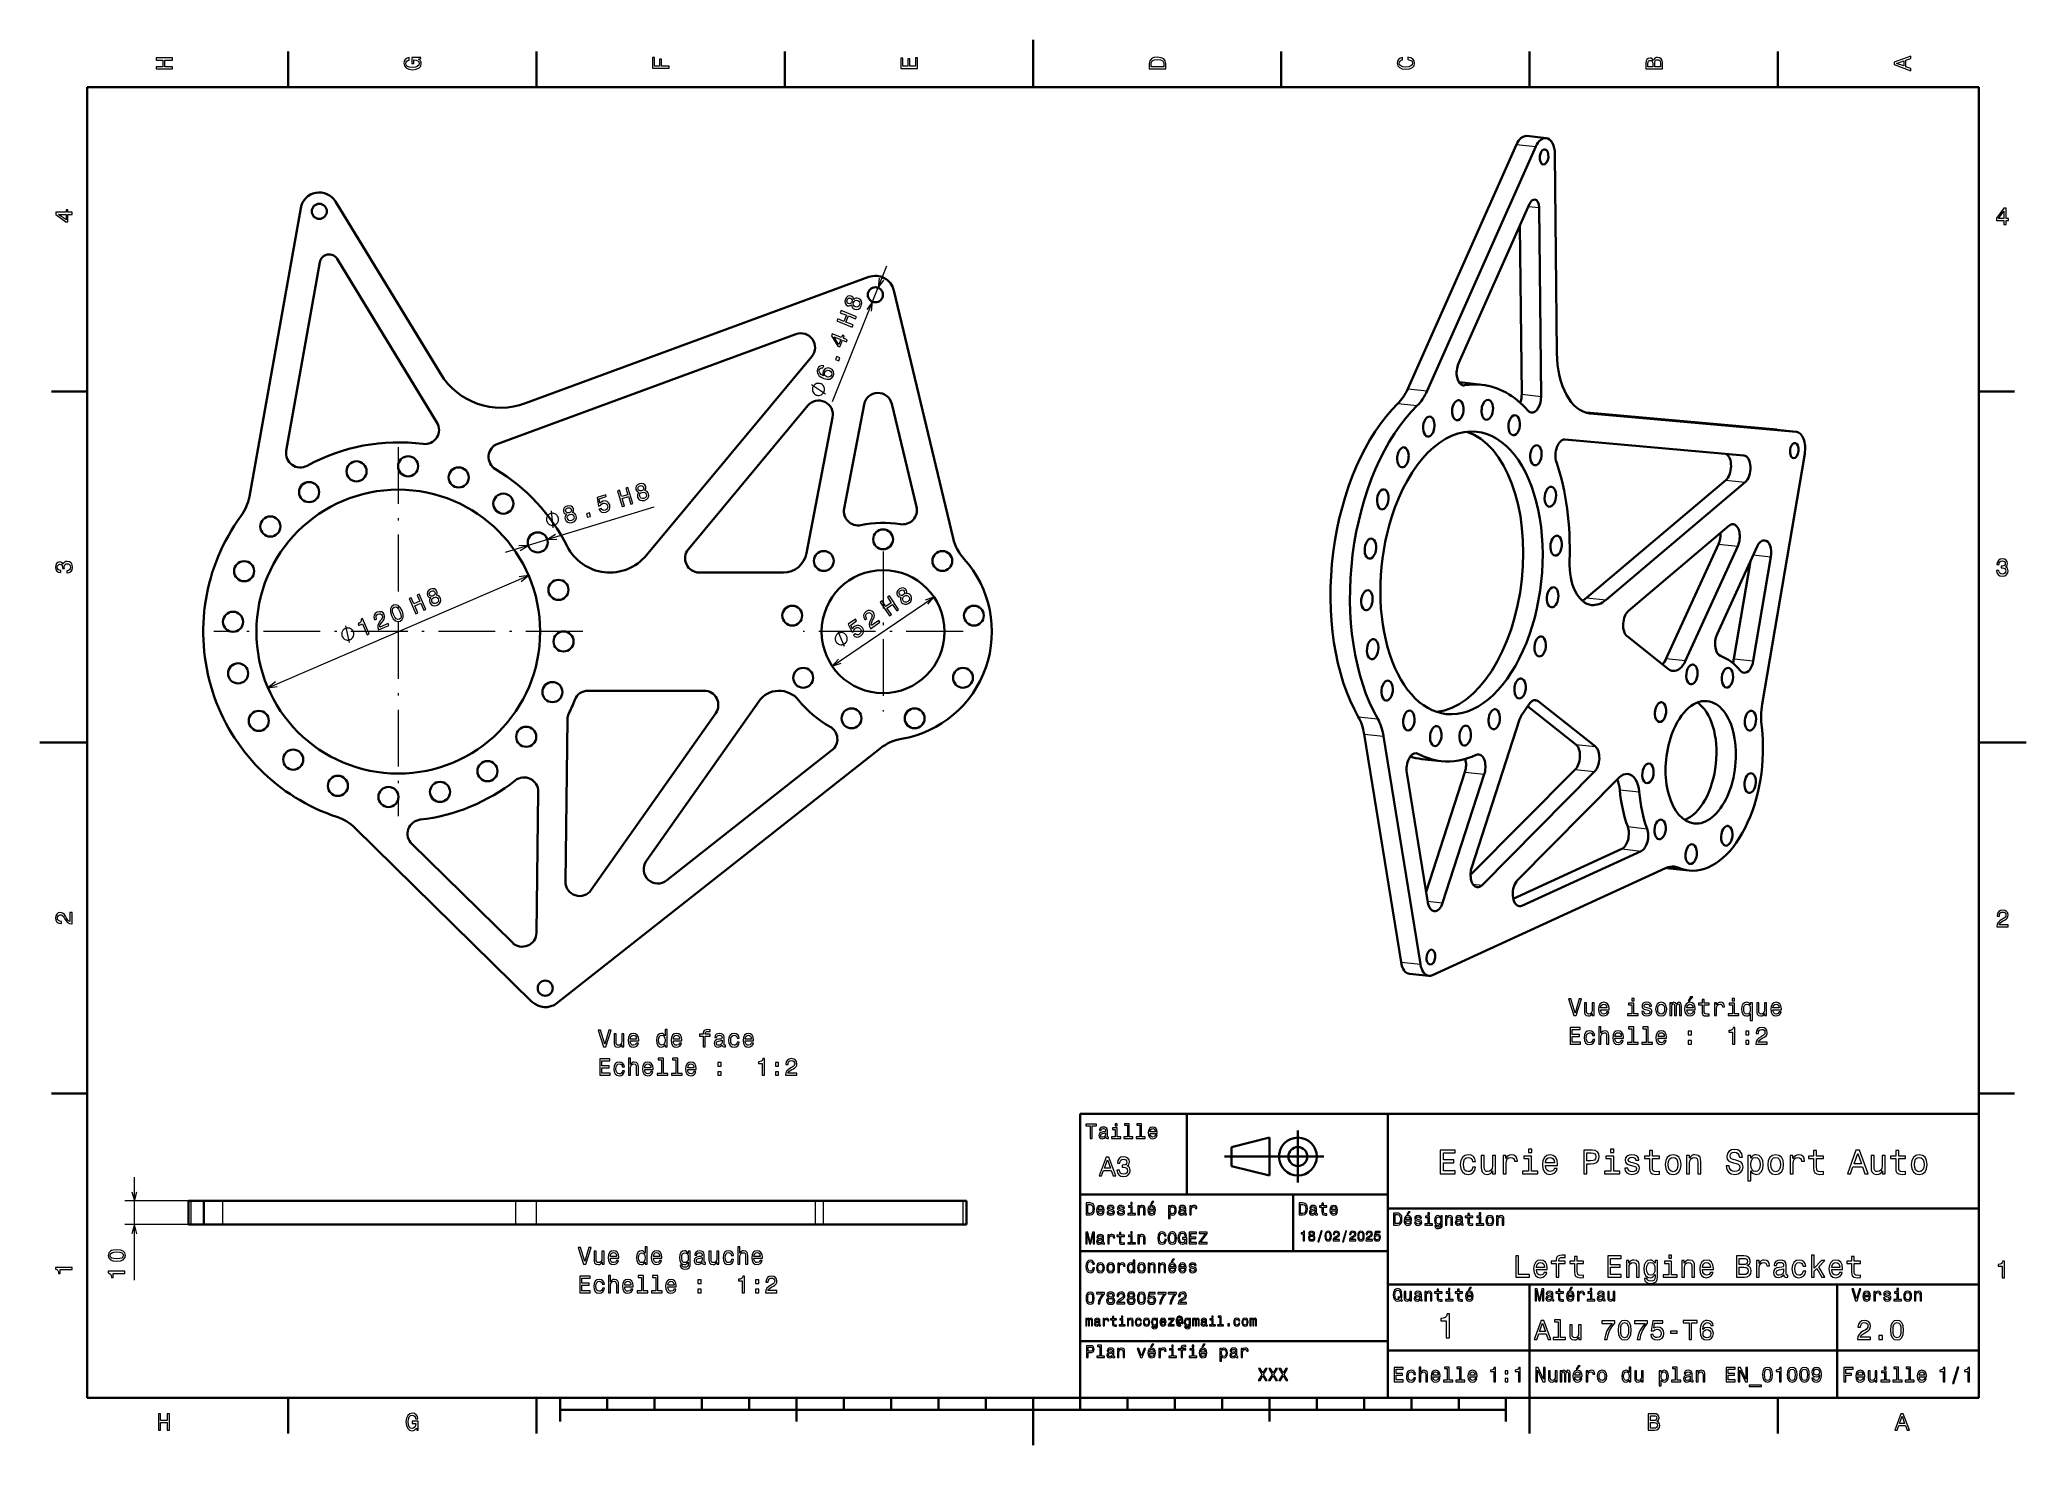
# Model space of a CAD drawing. Extents: x 0 to 420, y 0 to 297.
import ezdxf

# ---------------------------------------------------------------- set-up
doc = ezdxf.new("R2010")
doc.units = 0
doc.linetypes.add('DASHDOT', pattern=[18.5, 12, -3, 0.5, -3])

msp = doc.modelspace()

# ---------------------------------------------------------------- linework, layer by layer
at = {"color": 7, "lineweight": 35}
for p, q in [((52.5, 287), (52.5, 294.5)), ((105, 287), (105, 294.5)), ((157.5, 287), (157.5, 294.5)), ((210, 287), (210, 297)), ((262.5, 287), (262.5, 294.5)), ((315, 287), (315, 294.5)), ((367.5, 287), (367.5, 294.5)), ((410, 287), (10, 287)), ((10, 287), (10, 10)), ((410, 10), (410, 287)), ((312.214661, 274.86441), (289.224396, 223.238129)), ((316.31604, 274.422699), (293.325745, 222.796417)), ((314.383362, 276.661438), (318.484741, 276.219727)), ((320.768799, 230.811783), (320.343872, 272.818298)), ((55.170738, 261.4422), (44.320633, 200.481354)), ((84.718437, 226.441376), (62.523613, 262.824371)), ((299.972473, 228.59021), (315.003998, 262.344482)), ((317.017883, 261.542297), (317.421539, 221.639801)), ((312.95932, 257.753082), (313.32019, 222.081512)), ((52.132698, 210.132538), (59.226707, 249.989944)), ((62.903145, 250.681046), (83.986282, 216.120392)), ((175.292709, 246.869232), (102.700859, 220.174789)), ((180.563171, 244.046982), (193.112152, 191.668442)), ((159.877045, 234.807556), (96.860023, 211.634094)), ((163.218475, 230.072968), (128.258209, 188.06076)), ((10, 222.699997), (2.5, 222.699997)), ((300.780579, 224.548737), (304.881927, 224.107025)), ((410, 222.699997), (417.5, 222.699997)), ((137.133377, 189.345963), (162.382828, 219.688568)), ((170.053513, 197.944855), (174.270508, 219.950317)), ((180.134323, 220.084656), (185.35466, 198.295395)), ((167.635239, 217.205017), (162.131699, 188.485992)), ((367.267242, 214.607513), (326.988586, 218.198761)), ((371.368622, 214.165802), (327.8284, 218.047867)), ((367.290741, 214.605194), (371.39212, 214.163483)), ((360.272858, 209.131989), (322.475586, 212.502014)), ((373.152588, 209.521667), (364.190491, 156.623581)), ((356.450378, 203.930359), (327.046112, 179.082092)), ((360.551758, 203.488647), (331.147491, 178.640381)), ((335.898376, 176.352722), (357.135101, 194.298965)), ((354.906769, 190.413971), (343.882477, 166.24556)), ((359.008118, 189.97226), (347.983856, 165.803848)), ((354.629089, 171.37854), (363.076263, 189.897186)), ((361.680969, 186.838303), (358.178802, 166.167023)), ((366.008362, 187.730713), (362.280151, 165.725311)), ((157.221054, 184.427032), (139.439392, 184.427032)), ((344.386597, 164.00174), (335.613037, 170.944748)), ((140.4758, 159.427032), (115.913391, 159.427032)), ((152.027557, 157.197998), (128.233002, 123.418304)), ((324.790222, 148.072479), (314.580261, 156.152176)), ((328.891602, 147.630768), (316.772369, 157.221375)), ((111.154716, 119.097267), (111.577866, 153.373245)), ((142.928421, 154.699402), (116.607101, 117.332611)), ((302.75647, 122.122368), (312.881775, 153.366699)), ((10, 148.5), (0, 148.5)), ((177.689362, 147.256775), (109.351395, 93.430183)), ((287.818909, 102.07225), (279.996216, 150.285049)), ((291.920288, 101.630539), (284.097595, 149.843338)), ((410, 148.5), (420, 148.5)), ((132.541901, 119.333939), (167.494217, 146.864212)), ((292.2164, 145.008469), (296.31778, 144.566757)), ((289.034119, 142.117355), (293.483337, 114.696045)), ((293.117035, 116.953667), (301.305847, 142.222473)), ((296.6091, 114.631783), (305.407196, 141.780762)), ((324.632568, 142.782562), (302.51004, 120.505051)), ((328.733948, 142.340851), (304.936157, 118.37635)), ((333.946381, 141.077652), (312.433105, 119.413673)), ((105.021088, 108.309601), (105.388763, 138.09285)), ((104.073929, 93.718292), (66.705559, 130.40863)), ((78.666031, 127.07383), (99.919502, 106.205986)), ((311.53833, 115.469307), (334.486633, 126.010689)), ((343.731903, 121.947914), (294.440857, 99.305893)), ((313.377472, 113.988434), (338.587982, 125.568977)), ((344.6091, 121.888885), (348.71048, 121.447174)), ((289.598999, 99.616547), (293.700348, 99.174835)), ((10, 74.300003), (2.5, 74.300003)), ((410, 74.300003), (417.5, 74.300003)), ((220, 10), (220, 70)), ((220, 70), (410, 70)), ((242.5, 53), (242.5, 70)), ((285, 10), (285, 70)), ((410, 70), (410, 10)), ((252, 63), (260, 65)), ((252, 59), (252, 63)), ((260, 65), (260, 57)), ((266, 55.5), (266, 66.5)), ((250.5, 61), (271.5, 61)), ((260, 57), (252, 59)), ((32.003624, 51.636627), (31.457825, 51.636627)), ((31.457825, 46.636627), (31.457825, 51.636627)), ((32.003624, 51.636627), (34.705322, 51.636627)), ((38.705231, 51.636627), (34.705231, 51.636627)), ((34.705231, 46.636627), (34.705231, 51.636627)), ((38.705231, 51.636627), (100.624107, 51.636627)), ((105.033005, 51.636627), (100.624107, 51.636627)), ((164.04567, 51.636627), (105.033005, 51.636627)), ((165.690094, 51.636627), (164.04567, 51.636627)), ((195.264648, 51.636627), (165.690094, 51.636627)), ((195.963531, 51.636627), (195.264648, 51.636627)), ((195.963531, 46.636627), (195.963531, 51.636627)), ((220, 53), (285, 53)), ((265, 41), (265, 53)), ((32.003624, 46.636627), (31.457825, 46.636627)), ((32.003624, 46.636627), (34.705322, 46.636627)), ((38.705231, 46.636627), (34.705231, 46.636627)), ((38.705231, 46.636627), (100.624107, 46.636627)), ((105.033005, 46.636627), (100.624107, 46.636627)), ((164.04567, 46.636627), (105.033005, 46.636627)), ((165.690094, 46.636627), (164.04567, 46.636627)), ((195.264648, 46.636627), (165.690094, 46.636627)), ((195.963531, 46.636627), (195.264648, 46.636627)), ((285, 50), (410, 50)), ((220, 41), (285, 41)), ((285, 34), (410, 34)), ((315, 20), (315, 34)), ((380, 10), (380, 34)), ((220, 22), (285, 22)), ((285, 20), (410, 20)), ((315, 10), (315, 20)), ((10, 10), (410, 10)), ((52.5, 10), (52.5, 2.5)), ((105, 10), (105, 2.5)), ((110, 10), (110, 5)), ((120, 10), (120, 7.5)), ((130, 10), (130, 7.5)), ((140, 10), (140, 7.5)), ((150, 10), (150, 7.5)), ((160, 10), (160, 5)), ((170, 10), (170, 7.5)), ((180, 10), (180, 7.5)), ((190, 10), (190, 7.5)), ((200, 10), (200, 7.5)), ((210, 10), (210, 0)), ((220, 10), (220, 7.5)), ((220, 10), (410, 10)), ((230, 10), (230, 7.5)), ((240, 10), (240, 7.5)), ((250, 10), (250, 7.5)), ((260, 10), (260, 5)), ((270, 10), (270, 7.5)), ((280, 10), (280, 7.5)), ((290, 10), (290, 7.5)), ((300, 10), (300, 7.5)), ((310, 10), (310, 5)), ((315, 10), (315, 2.5)), ((367.5, 10), (367.5, 2.5)), ((110, 7.5), (310, 7.5))]:
    msp.add_line(p, q, dxfattribs=at)
at = {"color": 7, "lineweight": 13}
for p, q in [((312.214661, 274.86441), (316.31604, 274.422699)), ((314.755249, 261.78598), (317.017883, 261.542297)), ((167.643677, 220.530945), (179.123489, 249.243347)), ((289.224396, 223.238129), (293.325745, 222.796417)), ((300.690857, 224.039963), (301.230316, 223.981873)), ((287.141693, 220.120392), (291.243042, 219.67868)), ((313.32019, 222.081512), (317.421539, 221.639801)), ((327.653992, 218.06665), (327.8284, 218.047867)), ((367.267242, 214.607513), (371.368622, 214.165802)), ((356.450378, 203.930359), (360.551758, 203.488647)), ((98.47612, 188.701553), (129.884155, 198.300461)), ((354.906769, 190.413971), (359.008118, 189.97226)), ((362.271606, 188.133148), (366.008362, 187.730713)), ((48.249084, 160.064606), (103.359253, 183.789459)), ((167.55336, 164.618134), (189.054977, 179.235931)), ((327.046112, 179.082092), (331.147491, 178.640381)), ((343.882477, 166.24556), (347.983856, 165.803848)), ((358.178802, 166.167023), (362.280151, 165.725311)), ((315.641724, 157.34314), (316.772369, 157.221375)), ((278.772034, 153.954407), (282.873413, 153.512695)), ((279.996216, 150.285049), (284.097595, 149.843338)), ((324.790222, 148.072479), (328.891602, 147.630768)), ((290.625305, 146.20575), (291.381775, 146.124268)), ((301.305847, 142.222473), (305.407196, 141.780762)), ((324.632568, 142.782562), (328.733948, 142.340851)), ((334.062073, 138.498306), (338.163422, 138.056595)), ((335.731659, 130.725327), (339.833008, 130.283615)), ((334.486633, 126.010689), (338.587982, 125.568977)), ((344.603638, 122.232094), (346.530487, 122.024574)), ((302.990845, 118.585861), (304.936157, 118.37635)), ((293.438354, 114.973267), (296.6091, 114.631783)), ((312.300537, 114.104416), (313.377472, 113.988434)), ((287.818909, 102.07225), (291.920288, 101.630539)), ((20.002441, 34.864582), (20.002441, 56.636627)), ((37.66523, 51.636627), (18.002441, 51.636627)), ((32.003624, 46.636627), (32.003624, 51.636627)), ((38.705231, 46.636627), (38.705231, 51.636627)), ((100.624107, 46.636627), (100.624107, 51.636627)), ((105.033005, 46.636627), (105.033005, 51.636627)), ((164.04567, 46.636627), (164.04567, 51.636627)), ((165.690094, 46.636627), (165.690094, 51.636627)), ((195.264648, 46.636627), (195.264648, 51.636627)), ((37.66523, 46.636627), (18.002441, 46.636627))]:
    msp.add_line(p, q, dxfattribs=at)
at = {"color": 7, "linetype": 'DASHDOT', "lineweight": 13}
for p, q in [((75.804169, 210.927032), (75.804169, 132.927032)), ((178.304169, 188.827026), (178.304169, 155.027039)), ((114.804169, 171.927032), (36.804169, 171.927032)), ((195.204163, 171.927032), (161.404175, 171.927032))]:
    msp.add_line(p, q, dxfattribs=at)
at = {"color": 7, "lineweight": 13}
for points in [[(28.083214, 290.829987), (28.083214, 291.299011), (26.439121, 291.299011), (26.439121, 292.701019), (28.083214, 292.701019), (28.083214, 293.164978), (24.583214, 293.164978), (24.583214, 292.701019), (26.010447, 292.701019), (26.010447, 291.299011), (24.583214, 291.299011), (24.583214, 290.829987)], [(80.114197, 292.922913), (80.583214, 293.008667), (80.583214, 293.260803), (78.692001, 293.260803), (78.692001, 291.984863), (79.120682, 291.984863), (79.120682, 292.771606), (79.15094, 292.771606), (79.614914, 292.71109), (79.957855, 292.549713), (80.174713, 292.302612), (80.245316, 291.994965), (80.154541, 291.652039), (79.882202, 291.384735), (79.433357, 291.213257), (78.818085, 291.15274), (78.207855, 291.208221), (77.759003, 291.3797), (77.486671, 291.652039), (77.390854, 292.020172), (77.441284, 292.272339), (77.582497, 292.479126), (77.819527, 292.630402), (78.137245, 292.716156), (78.137245, 293.215424), (77.653099, 293.08429), (77.289986, 292.837189), (77.068085, 292.489197), (76.987396, 292.050446), (77.113472, 291.475525), (77.481628, 291.041779), (78.0616, 290.764404), (78.833214, 290.668579), (79.609871, 290.764404), (80.189842, 291.041779), (80.557999, 291.450287), (80.679039, 291.964691), (80.638687, 292.252167), (80.537827, 292.509369), (80.361313, 292.731262)], [(133.083206, 290.966156), (133.083206, 291.43515), (131.474411, 291.43515), (131.474411, 292.907776), (131.055832, 292.907776), (131.055832, 291.43515), (130.006836, 291.43515), (130.006836, 293.245697), (129.583206, 293.245697), (129.583206, 290.966156)], [(185.583206, 290.940918), (185.583206, 293.159943), (185.159576, 293.159943), (185.159576, 291.404907), (183.974411, 291.404907), (183.974411, 292.968292), (183.555832, 292.968292), (183.555832, 291.404907), (182.506836, 291.404907), (182.506836, 293.119598), (182.083206, 293.119598), (182.083206, 290.940918)], [(234.583206, 291.994965), (234.583206, 290.829987), (238.083206, 290.829987), (238.083206, 291.994965), (237.97226, 292.544678), (237.634354, 292.953186), (237.084641, 293.205322), (236.333206, 293.296112), (235.566635, 293.215424), (235.264038, 293.114563), (235.021973, 292.973358), (234.694153, 292.56485), (234.613464, 292.297546)], [(235.001801, 291.959656), (235.077438, 292.342957), (235.309433, 292.605194), (235.722977, 292.761536), (236.333206, 292.811951), (236.923264, 292.7565), (237.336807, 292.600159), (237.583923, 292.332855), (237.664612, 291.959656), (237.664612, 291.299011), (235.001801, 291.299011)], [(289.282074, 292.817017), (289.705688, 292.716156), (290.008301, 292.549713), (290.194885, 292.317719), (290.255402, 292.04541), (290.164642, 291.71759), (289.892303, 291.460388), (289.448486, 291.28891), (288.833221, 291.233429), (288.222992, 291.28891), (287.774139, 291.455353), (287.501801, 291.712555), (287.405975, 292.04541), (287.456421, 292.287476), (287.597626, 292.494232), (287.824585, 292.65564), (288.137268, 292.766571), (288.137268, 293.245697), (287.658142, 293.094391), (287.295044, 292.832153), (287.068085, 292.47406), (286.987396, 292.04541), (287.113495, 291.510803), (287.466492, 291.102325), (288.046478, 290.840057), (288.833221, 290.749298), (289.619965, 290.840057), (290.199951, 291.102325), (290.558014, 291.510803), (290.679047, 292.04541), (290.583221, 292.514404), (290.315918, 292.89267), (289.877167, 293.159943), (289.282074, 293.301147)], [(341.192017, 292.630402), (340.899506, 292.983429), (340.70282, 293.074219), (340.460754, 293.104462), (340.082489, 293.03891), (339.810181, 292.842224), (339.643738, 292.524506), (339.583221, 292.080688), (339.583221, 290.835022), (343.083221, 290.835022), (343.083221, 292.151306), (343.012604, 292.620331), (342.805847, 292.968292), (342.478027, 293.18515), (342.034241, 293.260803), (341.736694, 293.215424), (341.489563, 293.094391), (341.308014, 292.897705)], [(341.035675, 291.984863), (341.035675, 291.299011), (340.001801, 291.299011), (340.001801, 292.025208), (340.032074, 292.297546), (340.122833, 292.489197), (340.279175, 292.605194), (340.511169, 292.645538), (340.743164, 292.600159), (340.904541, 292.479126), (341.005402, 292.272339)], [(342.664642, 292.095825), (342.664642, 291.299011), (341.45929, 291.299011), (341.45929, 292.050446), (341.494598, 292.368164), (341.600525, 292.595093), (341.782074, 292.731262), (342.044312, 292.776672), (342.321686, 292.731262), (342.513336, 292.605194), (342.629333, 292.393372)], [(395.583221, 290.466858), (395.583221, 290.930847), (394.554413, 291.299011), (394.554413, 292.695984), (395.583221, 293.064117), (395.583221, 293.538177), (392.078186, 292.257202), (392.078186, 291.742798)], [(394.125732, 291.460388), (392.582489, 292), (394.125732, 292.539642)], [(6.833213, 260.077362), (6.833213, 260.53125), (5.965778, 260.53125), (5.965778, 261.030548), (5.56232, 261.030548), (5.56232, 260.53125), (3.408862, 260.53125), (3.408862, 260.072327), (5.521974, 258.539185), (5.965778, 258.539185), (5.965778, 260.077362)], [(415.277374, 257.966766), (415.731262, 257.966766), (415.731262, 258.834198), (416.23056, 258.834198), (416.23056, 259.237671), (415.731262, 259.237671), (415.731262, 261.391113), (415.272339, 261.391113), (413.739197, 259.278015), (413.739197, 258.834198), (415.277374, 258.834198)], [(414.162842, 259.237671), (415.277374, 260.806091), (415.277374, 259.237671)], [(5.56232, 258.96283), (3.993876, 260.077362), (5.56232, 260.077362)], [(171.79068, 236.290359), (171.964798, 236.725861), (170.438202, 237.336227), (170.958694, 238.638046), (172.485291, 238.027679), (172.657547, 238.458496), (169.407669, 239.757874), (169.235428, 239.327042), (170.560654, 238.79718), (170.040161, 237.495361), (168.714935, 238.025223), (168.540802, 237.589722)], [(171.628494, 240.965363), (171.664124, 240.674118), (171.781235, 240.437195), (171.969498, 240.242432), (172.232681, 240.099182), (172.679398, 240.007477), (173.088638, 240.093704), (173.435104, 240.362534), (173.705688, 240.80835), (173.815186, 241.313141), (173.749557, 241.746735), (173.512573, 242.091339), (173.127625, 242.33757), (172.836365, 242.410583), (172.567596, 242.403976), (172.317566, 242.308411), (172.092819, 242.126709), (172.055328, 242.358948), (171.953217, 242.551849), (171.797729, 242.706345), (171.579514, 242.826187), (171.217072, 242.884201), (170.871521, 242.79425), (170.570938, 242.545074), (170.338745, 242.15451), (170.235809, 241.706863), (170.281754, 241.319153), (170.46817, 241.011078), (170.772552, 240.807892), (171.011383, 240.739563), (171.230515, 240.744293)], [(170.987885, 241.237793), (170.796829, 241.357635), (170.682541, 241.533661), (170.65535, 241.750946), (170.713379, 242.00473), (170.844452, 242.223907), (171.013931, 242.362518), (171.218094, 242.411255), (171.440979, 242.371033), (171.634857, 242.244629), (171.753815, 242.066711), (171.790375, 241.845703), (171.729538, 241.59845), (171.596588, 241.374603), (171.422424, 241.237854), (171.213593, 241.19101)], [(172.403046, 240.55249), (172.171707, 240.693863), (172.038696, 240.904556), (172.00119, 241.163956), (172.071396, 241.461777), (172.223999, 241.721222), (172.430008, 241.88327), (172.671616, 241.944183), (172.938522, 241.891769), (173.186722, 241.73822), (173.333786, 241.521912), (173.380646, 241.258759), (173.312332, 240.965622), (173.157852, 240.701508), (172.942474, 240.543213), (172.686829, 240.487915)], [(170.551224, 233.190338), (170.719727, 233.611786), (169.914291, 233.933823), (170.09964, 234.397415), (169.725021, 234.547211), (169.539658, 234.083603), (167.5401, 234.883057), (167.36972, 234.456924), (168.76265, 232.248871), (169.174744, 232.084106), (169.745789, 233.51236)], [(168.957382, 232.627258), (167.91481, 234.244431), (169.371155, 233.662155)], [(165.749435, 228.067856), (165.334564, 228.130539), (164.971207, 228.036835), (164.665955, 227.789551), (164.440308, 227.401794), (164.362625, 227.112396), (164.35611, 226.838013), (164.417023, 226.569244), (164.551926, 226.308914), (164.753311, 226.06546), (165.025864, 225.83699), (165.369598, 225.62352), (165.77887, 225.438156), (166.473785, 225.247223), (167.047867, 225.283829), (167.486115, 225.537689), (167.786652, 226.00412), (167.883972, 226.49205), (167.802429, 226.926575), (167.545776, 227.289886), (167.137421, 227.545502), (166.660721, 227.643753), (166.232758, 227.565033), (165.884415, 227.318665), (165.64473, 226.936539), (165.560516, 226.454224), (165.694504, 226.01503), (165.207474, 226.291214), (164.897446, 226.588974), (164.769104, 226.906433), (164.821487, 227.254822), (164.95256, 227.473984), (165.122055, 227.61261), (165.332764, 227.664154), (165.577194, 227.637039)], [(166.960495, 227.089386), (167.234909, 226.919922), (167.407257, 226.698944), (167.472855, 226.428299), (167.414841, 226.147339), (167.257553, 225.889771), (167.028122, 225.737091), (166.749054, 225.691162), (166.437195, 225.766968), (166.165573, 225.929886), (165.99791, 226.148987), (165.943542, 226.420578), (166.008118, 226.731506), (166.160736, 226.963776), (166.377045, 227.11084), (166.649567, 227.153961)], [(168.932068, 229.14064), (169.190445, 229.786865), (168.492706, 230.065842), (168.234344, 229.419617)], [(165.114532, 224.306351), (165.00621, 224.34967), (164.767899, 224.382126), (164.58374, 224.392929), (164.453766, 224.38208), (164.247955, 224.338715), (164.020493, 224.241196), (163.847198, 224.122009), (163.74971, 224.035339), (163.630585, 223.894501), (163.489792, 223.699493), (163.446487, 223.591171), (163.403168, 223.482849), (163.370712, 223.244537), (163.359909, 223.060379), (163.370758, 222.930389), (163.414124, 222.724579), (163.511642, 222.497131), (163.630829, 222.323822), (163.717499, 222.226349), (163.858337, 222.107208), (164.053345, 221.966431), (164.161667, 221.923111), (164.270004, 221.879807), (164.508316, 221.847351), (164.692459, 221.836548), (164.822449, 221.847397), (165.028259, 221.890747), (165.255707, 221.988281), (165.429016, 222.107452), (165.526489, 222.194138), (165.645615, 222.334976), (165.786407, 222.529968), (165.829727, 222.638306), (165.873032, 222.746628), (165.905487, 222.98494), (165.91629, 223.169098), (165.905441, 223.299072), (165.862091, 223.504883), (165.764557, 223.732346), (165.64537, 223.90564), (165.558701, 224.003113), (165.417862, 224.122253), (165.22287, 224.263046)], [(123.156052, 198.335541), (123.604591, 198.472626), (123.124069, 200.044922), (124.464859, 200.454697), (124.945389, 198.882401), (125.389107, 199.018005), (124.36615, 202.365173), (123.922424, 202.229568), (124.339569, 200.864655), (122.998779, 200.45488), (122.581635, 201.819794), (122.133087, 201.682709)], [(126.698547, 201.390488), (126.493851, 201.180267), (126.382523, 200.940582), (126.348648, 200.671814), (126.401855, 200.376953), (126.610207, 199.971283), (126.933777, 199.706299), (127.360352, 199.60463), (127.877357, 199.672989), (128.339417, 199.903854), (128.636292, 200.226624), (128.756439, 200.627213), (128.707245, 201.081512), (128.581696, 201.354279), (128.408188, 201.559662), (128.177078, 201.694687), (127.894653, 201.756042), (128.0522, 201.930756), (128.138611, 202.13118), (128.161636, 202.349152), (128.118347, 202.59433), (127.936523, 202.913177), (127.649933, 203.12619), (127.267433, 203.204407), (126.817551, 203.140747), (126.404114, 202.940552), (126.130692, 202.661865), (126.007309, 202.323578), (126.039627, 201.95903), (126.135971, 201.730072), (126.276917, 201.56221)], [(126.509598, 202.060486), (126.483337, 202.284485), (126.548965, 202.483841), (126.701286, 202.641144), (126.935471, 202.754898), (127.188416, 202.790009), (127.402641, 202.744751), (127.568512, 202.616135), (127.676773, 202.417191), (127.699692, 202.18689), (127.635529, 201.982712), (127.48616, 201.815765), (127.255325, 201.708298), (126.997559, 201.671722), (126.78186, 201.721802), (126.614517, 201.85524)], [(111.402847, 196.71582), (111.198135, 196.5056), (111.086823, 196.265915), (111.05294, 195.997162), (111.106148, 195.702286), (111.314507, 195.296616), (111.638069, 195.031631), (112.064651, 194.929977), (112.581657, 194.998337), (113.043724, 195.229202), (113.340591, 195.551956), (113.460747, 195.952545), (113.411545, 196.40686), (113.285995, 196.679626), (113.112488, 196.884995), (112.881371, 197.020035), (112.598953, 197.081375), (112.756493, 197.256088), (112.842896, 197.456512), (112.865929, 197.6745), (112.822639, 197.919678), (112.640816, 198.238525), (112.354233, 198.451523), (111.971725, 198.529739), (111.521851, 198.46608), (111.108406, 198.2659), (110.834984, 197.987213), (110.711609, 197.648911), (110.743919, 197.284378), (110.840263, 197.05542), (110.981209, 196.887558)], [(111.213898, 197.385818), (111.187622, 197.609818), (111.253258, 197.809174), (111.405579, 197.966476), (111.639771, 198.080231), (111.892708, 198.115356), (112.106934, 198.070084), (112.272804, 197.941467), (112.381065, 197.742523), (112.403992, 197.512222), (112.339828, 197.308044), (112.19046, 197.141098), (111.959625, 197.033646), (111.701859, 196.997055), (111.486153, 197.04715), (111.31881, 197.180573)], [(118.235046, 197.786087), (118.462021, 197.423035), (118.792686, 197.186584), (119.198898, 197.099792), (119.664734, 197.163055), (120.12532, 197.398743), (120.434113, 197.751526), (120.560295, 198.201416), (120.504532, 198.711731), (120.285454, 199.135208), (119.94635, 199.416534), (119.51535, 199.532669), (119.022453, 199.47168), (118.678421, 199.303253), (118.447327, 199.058594), (118.306732, 200.00177), (119.772926, 200.449875), (119.652054, 200.845352), (117.862717, 200.298508), (118.139893, 198.442566), (118.525726, 198.560486), (118.736183, 198.87265), (119.068024, 199.063721), (119.392914, 199.105011), (119.676414, 199.022903), (119.898148, 198.83226), (120.044067, 198.544632), (120.083878, 198.224564), (120.00177, 197.941071), (119.811134, 197.71933), (119.523499, 197.57341), (119.257561, 197.529053), (119.025909, 197.579544), (118.828156, 197.708954), (118.683586, 197.923172)], [(126.861908, 200.528091), (126.827194, 200.796982), (126.908104, 201.032654), (127.086815, 201.22438), (127.36293, 201.356232), (127.660751, 201.39978), (127.916115, 201.340714), (128.114944, 201.190536), (128.241302, 200.949661), (128.277084, 200.660004), (128.200592, 200.409882), (128.024841, 200.208496), (127.75354, 200.078125), (127.450897, 200.033096), (127.192581, 200.101807), (126.989334, 200.266449)], [(109.632637, 196.032425), (109.598541, 196.143997), (109.474556, 196.350098), (109.367622, 196.500397), (109.27774, 196.594925), (109.115021, 196.72818), (108.896515, 196.844391), (108.695053, 196.904816), (108.566429, 196.926514), (108.382027, 196.931152), (108.14183, 196.918732), (108.030258, 196.884644), (107.918686, 196.85054), (107.712593, 196.726547), (107.562279, 196.619614), (107.467758, 196.529739), (107.334503, 196.36702), (107.218292, 196.148514), (107.157867, 195.947052), (107.136177, 195.818436), (107.131538, 195.634018), (107.143951, 195.393829), (107.178047, 195.282257), (107.212151, 195.170685), (107.336128, 194.964584), (107.443062, 194.814285), (107.532951, 194.719757), (107.695671, 194.586487), (107.914177, 194.470276), (108.115631, 194.409866), (108.244255, 194.388168), (108.428665, 194.38353), (108.668854, 194.39595), (108.780426, 194.430038), (108.891998, 194.464142), (109.098099, 194.588135), (109.248405, 194.695068), (109.342926, 194.784943), (109.476189, 194.947662), (109.5924, 195.166168), (109.652824, 195.36763), (109.674507, 195.496246), (109.679146, 195.680664), (109.66674, 195.920853)], [(111.566216, 195.853439), (111.531494, 196.122314), (111.612404, 196.357986), (111.791115, 196.549713), (112.06723, 196.681564), (112.365051, 196.725128), (112.620415, 196.666046), (112.819237, 196.515884), (112.945595, 196.274994), (112.981377, 195.985352), (112.9049, 195.735214), (112.729126, 195.533844), (112.45784, 195.403458), (112.15519, 195.358429), (111.896889, 195.427139), (111.693634, 195.591782)], [(115.792274, 196.085022), (116.457855, 196.288437), (116.23822, 197.007065), (115.572647, 196.80365)], [(5.733789, 184.329117), (5.769093, 184.329117), (6.253242, 184.409805), (6.616354, 184.646835), (6.848343, 185.020035), (6.934078, 185.514282), (6.848343, 186.038773), (6.626441, 186.432144), (6.273415, 186.684311), (5.819525, 186.775085), (5.521974, 186.734741), (5.2799, 186.623795), (5.0933, 186.44223), (4.957133, 186.20015), (4.684798, 186.527969), (4.251081, 186.643967), (3.857709, 186.568314), (3.560158, 186.351456), (3.373559, 185.998428), (3.307997, 185.514282), (3.388689, 185.060394), (3.610591, 184.712402), (3.963617, 184.485458), (4.432637, 184.409805), (4.467939, 184.409805), (4.467939, 184.858658), (4.145173, 184.899002), (3.913184, 185.030121), (3.771974, 185.241943), (3.721542, 185.53949), (3.761888, 185.801743), (3.867795, 185.993378), (4.039265, 186.109375), (4.271254, 186.15477), (4.518372, 186.109375), (4.684798, 185.988342), (4.785663, 185.77652), (4.815922, 185.489059), (4.810879, 185.292374), (5.209294, 185.292374), (5.199208, 185.53949), (5.244596, 185.857224), (5.365634, 186.094254), (5.56232, 186.235458), (5.819525, 186.285889), (6.112032, 186.230423), (6.328891, 186.084167), (6.465058, 185.852173), (6.510447, 185.54454), (6.460014, 185.226807), (6.308718, 184.994827), (6.066643, 184.848572), (5.733789, 184.793091)], [(413.729126, 184.866226), (413.729126, 184.830917), (413.809814, 184.346771), (414.046844, 183.983658), (414.420044, 183.751663), (414.914276, 183.665939), (415.438782, 183.751663), (415.832153, 183.973572), (416.08429, 184.326599), (416.175079, 184.780487), (416.134735, 185.078033), (416.023773, 185.320114), (415.842224, 185.506714), (415.600159, 185.642883), (415.927948, 185.915222), (416.043945, 186.348938), (415.968292, 186.74231), (415.751434, 187.039856), (415.398407, 187.226456), (414.914276, 187.292023), (414.460388, 187.211319), (414.112396, 186.989426), (413.885468, 186.636398), (413.809814, 186.167374), (413.809814, 186.13208), (414.258636, 186.13208), (414.299011, 186.454834), (414.430115, 186.686829), (414.641937, 186.828033), (414.939484, 186.878479), (415.201721, 186.83812), (415.393372, 186.732224), (415.509369, 186.560745), (415.554749, 186.328766), (415.509369, 186.081635), (415.388336, 185.915222), (415.176514, 185.814346), (414.889069, 185.784088), (414.692383, 185.789139), (414.692383, 185.390717), (414.939484, 185.400803), (415.257202, 185.355423), (415.494232, 185.234375), (415.635468, 185.037689), (415.685883, 184.780487), (415.630402, 184.487976), (415.484161, 184.271118), (415.252167, 184.134949), (414.944519, 184.089569), (414.626801, 184.139999), (414.394806, 184.29129), (414.248566, 184.533371), (414.193085, 184.866226)], [(82.676437, 179.116516), (82.496033, 178.885117), (82.411682, 178.634659), (82.407486, 178.3638), (82.492722, 178.076553), (82.744308, 177.696182), (83.094986, 177.468292), (83.530151, 177.414032), (84.036537, 177.538696), (84.47049, 177.818848), (84.730164, 178.172241), (84.805649, 178.583588), (84.706917, 179.029755), (84.5522, 179.287109), (84.357216, 179.472214), (84.112679, 179.58107), (83.825233, 179.611069), (83.962662, 179.802002), (84.026558, 180.010712), (84.025536, 180.229889), (83.95562, 180.468842), (83.739914, 180.765823), (83.431694, 180.946106), (83.042915, 180.981888), (82.60273, 180.869263), (82.213753, 180.624939), (81.972542, 180.317947), (81.887024, 179.968155), (81.959129, 179.60936), (82.080002, 179.392349), (82.238525, 179.240967)], [(182.145523, 179.237762), (182.012207, 178.976379), (181.976822, 178.714478), (182.024002, 178.447739), (182.162094, 178.181824), (182.481186, 177.856003), (182.868668, 177.698654), (183.306229, 177.727798), (183.779846, 177.946106), (184.152878, 178.303391), (184.340927, 178.699554), (184.337128, 179.117752), (184.155685, 179.537155), (183.955017, 179.760529), (183.7285, 179.90535), (183.467773, 179.965942), (183.179855, 179.940948), (183.278625, 180.154465), (183.301834, 180.371475), (183.259323, 180.586517), (183.145416, 180.807892), (182.877365, 181.05864), (182.540588, 181.177277), (182.152069, 181.138794), (181.74118, 180.944824), (181.405518, 180.631241), (181.226822, 180.284119), (181.209091, 179.924469), (181.347855, 179.585815), (181.507645, 179.39563), (181.691956, 179.277008)], [(181.766754, 179.821823), (181.675354, 180.028015), (181.679047, 180.237869), (181.777985, 180.433197), (181.968018, 180.611176), (182.199234, 180.719574), (182.417252, 180.739731), (182.613754, 180.665985), (182.776047, 180.507996), (182.866119, 180.2948), (182.86525, 180.080765), (182.771988, 179.87709), (182.583298, 179.706131), (182.347916, 179.594894), (182.127045, 179.578903), (181.927704, 179.65683)], [(74.37674, 175.351334), (74.759315, 174.653976), (75.200371, 174.228897), (75.683388, 174.063477), (76.209015, 174.168961), (76.642258, 174.476257), (76.854073, 174.940811), (76.843811, 175.551361), (76.604836, 176.310516), (76.219635, 177.001236), (76.007988, 177.250549), (75.781219, 177.432953), (75.298195, 177.598373), (74.775208, 177.499527), (74.339325, 177.185593), (74.129509, 176.7164), (74.135139, 176.103867)], [(74.821434, 175.54277), (74.617203, 176.119217), (74.559517, 176.572083), (74.66626, 176.898056), (74.94072, 177.115051), (75.282349, 177.163284), (75.592506, 177.016785), (75.881798, 176.663635), (76.160149, 176.11908), (76.366379, 175.537994), (76.424072, 175.085144), (76.317322, 174.759155), (76.045486, 174.548798), (75.701233, 174.493942), (75.391083, 174.640442), (75.101784, 174.993591)], [(79.490433, 175.691422), (79.921227, 175.876877), (79.271126, 177.386978), (80.558884, 177.94136), (81.208984, 176.431259), (81.635147, 176.614716), (80.251198, 179.829468), (79.825035, 179.646011), (80.389381, 178.335098), (79.101624, 177.780716), (78.537277, 179.091629), (78.106483, 178.906174)], [(82.415146, 179.761749), (82.364456, 179.981506), (82.407829, 180.186874), (82.541977, 180.359924), (82.76226, 180.498688), (83.009827, 180.56134), (83.22773, 180.539841), (83.406708, 180.430206), (83.53614, 180.244324), (83.58419, 180.017929), (83.542809, 179.807953), (83.412651, 179.625626), (83.195, 179.4935), (82.94281, 179.428848), (82.722908, 179.454987), (82.541939, 179.569244)], [(82.933418, 178.277252), (82.869423, 178.54071), (82.923988, 178.783829), (83.080589, 178.994003), (83.340569, 179.155334), (83.631828, 179.231308), (83.89212, 179.200607), (84.106224, 179.073151), (84.258232, 178.84758), (84.325577, 178.563599), (84.276993, 178.306595), (84.124382, 178.087143), (83.869026, 177.927795), (83.573143, 177.849838), (83.308861, 177.889801), (83.088776, 178.031158)], [(179.665909, 175.271225), (180.053772, 175.534912), (179.129425, 176.894562), (180.288879, 177.6828), (181.213226, 176.323166), (181.596924, 176.58403), (179.62915, 179.47847), (179.245438, 179.217621), (180.047867, 178.037308), (178.888412, 177.249069), (178.085999, 178.429367), (177.69812, 178.16568)], [(182.556808, 178.462357), (182.444077, 178.708923), (182.451599, 178.957977), (182.565567, 179.194016), (182.790283, 179.401672), (183.061874, 179.531433), (183.323273, 179.550583), (183.557648, 179.465988), (183.749619, 179.273285), (183.869537, 179.007202), (183.870514, 178.745636), (183.762222, 178.501266), (183.541672, 178.296448), (183.265915, 178.163849), (182.99884, 178.153046), (182.755966, 178.250153)], [(66.301254, 171.918762), (66.255127, 172.025925), (66.109283, 172.217178), (65.986504, 172.354858), (65.886787, 172.43895), (65.710434, 172.553558), (65.480507, 172.645096), (65.273628, 172.68306), (65.14341, 172.690506), (64.959602, 172.674881), (64.722221, 172.6362), (64.615059, 172.590073), (64.507896, 172.54393), (64.316643, 172.398087), (64.178978, 172.275314), (64.094887, 172.175598), (63.980278, 171.999252), (63.888733, 171.769318), (63.850777, 171.562439), (63.84333, 171.43222), (63.858948, 171.248413), (63.897629, 171.011032), (63.943756, 170.90387), (63.989891, 170.796707), (64.135735, 170.605469), (64.258514, 170.467789), (64.358231, 170.383698), (64.534576, 170.269089), (64.764511, 170.177551), (64.97139, 170.139587), (65.101608, 170.132141), (65.285408, 170.147766), (65.522797, 170.186447), (65.629959, 170.232574), (65.737122, 170.278702), (65.928368, 170.424545), (66.06604, 170.547333), (66.150131, 170.647034), (66.26474, 170.823395), (66.356277, 171.053329), (66.394241, 171.260193), (66.401688, 171.390427), (66.38607, 171.574234), (66.347389, 171.811615)], [(69.222656, 171.271149), (69.644188, 171.452621), (68.250267, 174.690536), (67.935272, 174.554932), (67.973534, 174.236481), (67.888542, 173.974762), (67.681625, 173.753922), (67.345535, 173.565308), (67.487122, 173.23642), (68.237541, 173.559464)], [(71.607323, 172.297745), (73.816887, 173.248962), (73.645386, 173.647339), (71.89904, 172.895538), (71.902596, 173.155121), (71.991585, 173.407578), (72.364174, 173.957809), (72.577652, 174.214432), (72.797623, 174.545242), (72.915634, 174.870575), (72.92305, 175.197723), (72.835754, 175.528015), (72.589508, 175.883224), (72.240181, 176.095215), (71.822899, 176.146194), (71.36219, 176.030228), (70.951393, 175.76004), (70.70697, 175.396744), (70.638824, 174.955597), (70.762123, 174.465103), (70.790047, 174.400253), (71.211578, 174.581726), (71.195618, 174.61879), (71.101715, 174.951721), (71.127075, 175.237183), (71.262444, 175.471161), (71.504539, 175.635773), (71.793152, 175.705109), (72.042198, 175.675064), (72.249672, 175.550247), (72.393707, 175.343201), (72.453018, 175.116165), (72.442772, 174.897614), (72.362343, 174.6763), (72.218353, 174.4496), (72.008865, 174.183716), (71.678543, 173.70108), (71.490532, 173.257767), (71.460152, 172.80542), (71.601341, 172.311646)], [(172.038345, 171.189453), (172.36261, 170.909836), (172.748444, 170.78186), (173.16214, 170.819183), (173.588379, 171.017471), (173.958588, 171.378922), (174.149124, 171.807281), (174.136505, 172.274368), (173.932205, 172.745316), (173.59761, 173.084976), (173.19043, 173.253342), (172.744354, 173.23671), (172.291611, 173.032578), (172.012833, 172.769867), (171.864502, 172.467773), (171.45105, 173.327087), (172.718933, 174.189056), (172.486435, 174.531052), (170.939117, 173.479111), (171.753159, 171.788361), (172.086807, 172.015182), (172.19545, 172.375671), (172.455872, 172.656387), (172.753983, 172.791977), (173.049088, 172.797455), (173.317307, 172.680984), (173.541824, 172.449417), (173.674576, 172.155487), (173.680054, 171.860382), (173.563583, 171.592163), (173.332016, 171.367645), (173.091125, 171.246567), (172.854919, 171.226242), (172.627716, 171.291321), (172.426224, 171.453156)], [(175.657883, 172.546387), (177.647293, 173.89888), (177.403442, 174.257553), (175.8311, 173.188599), (175.785431, 173.444168), (175.824982, 173.708908), (176.086624, 174.319748), (176.24762, 174.612167), (176.40097, 174.978638), (176.455215, 175.320435), (176.400528, 175.643066), (176.252274, 175.950851), (175.943192, 176.252991), (175.560028, 176.394989), (175.140656, 176.366013), (174.710251, 176.164871), (174.358063, 175.821777), (174.186874, 175.418762), (174.203506, 174.972702), (174.41748, 174.514435), (174.457184, 174.456039), (174.836716, 174.714066), (174.814026, 174.747437), (174.658752, 175.056564), (174.629593, 175.341644), (174.718201, 175.597031), (174.924744, 175.804535), (175.194992, 175.927277), (175.445221, 175.944931), (175.672577, 175.861664), (175.853226, 175.685654), (175.954453, 175.473953), (175.985794, 175.257431), (175.94873, 175.024902), (175.850281, 174.775009), (175.694946, 174.474258), (175.462021, 173.937805), (175.361389, 173.466904), (175.417221, 173.016998), (175.649384, 172.558899)], [(170.519638, 171.169296), (170.454041, 171.265778), (170.274628, 171.425934), (170.127991, 171.537872), (170.01416, 171.601547), (169.81929, 171.680679), (169.576172, 171.72702), (169.36586, 171.725113), (169.236588, 171.707748), (169.059067, 171.657608), (168.833298, 171.574661), (168.736816, 171.509064), (168.640335, 171.443481), (168.480179, 171.264053), (168.368256, 171.117416), (168.304565, 171.003586), (168.225433, 170.808716), (168.179108, 170.565598), (168.181, 170.355286), (168.198364, 170.226013), (168.248505, 170.048492), (168.331451, 169.822739), (168.397049, 169.726257), (168.462631, 169.629776), (168.642059, 169.469604), (168.788696, 169.357681), (168.902527, 169.293991), (169.097397, 169.214859), (169.340515, 169.168533), (169.550827, 169.170441), (169.680099, 169.18779), (169.85762, 169.23793), (170.083374, 169.320877), (170.179855, 169.386475), (170.276337, 169.452072), (170.436508, 169.631485), (170.548431, 169.778122), (170.612122, 169.891953), (170.691254, 170.086823), (170.737579, 170.329941), (170.735672, 170.540253), (170.718323, 170.669525), (170.668182, 170.847046), (170.585236, 171.072815)], [(6.833213, 110.169449), (6.833213, 112.575073), (6.399496, 112.575073), (6.399496, 110.673775), (6.162464, 110.779686), (5.965778, 110.961243), (5.607709, 111.521034), (5.456412, 111.818588), (5.239553, 112.151443), (4.987392, 112.388474), (4.689841, 112.524643), (4.351945, 112.575073), (3.928314, 112.489334), (3.595461, 112.252304), (3.383646, 111.889191), (3.307997, 111.420174), (3.393732, 110.93602), (3.630764, 110.567871), (4.009006, 110.330833), (4.508286, 110.250145), (4.578891, 110.250145), (4.578891, 110.709076), (4.538545, 110.709076), (4.195605, 110.754471), (3.943444, 110.890633), (3.782061, 111.107491), (3.726585, 111.394958), (3.777017, 111.687462), (3.903098, 111.90432), (4.099784, 112.045532), (4.346902, 112.095963), (4.578891, 112.060661), (4.775577, 111.964844), (4.947046, 111.803459), (5.098343, 111.581558), (5.259727, 111.284004), (5.572406, 110.789772), (5.90526, 110.441788), (6.308718, 110.235016), (6.818084, 110.169449)], [(413.76947, 109.566788), (416.175079, 109.566788), (416.175079, 110.000504), (414.273773, 110.000504), (414.3797, 110.237534), (414.561249, 110.434219), (415.121033, 110.79229), (415.418579, 110.943588), (415.751434, 111.160446), (415.988464, 111.412613), (416.124634, 111.710159), (416.175079, 112.048058), (416.089355, 112.471687), (415.852325, 112.804543), (415.489197, 113.016357), (415.020172, 113.092003), (414.536041, 113.006271), (414.167877, 112.769234), (413.930847, 112.390999), (413.850159, 111.891716), (413.850159, 111.821114), (414.309082, 111.821114), (414.309082, 111.861458), (414.354462, 112.204399), (414.490631, 112.456558), (414.707489, 112.617943), (414.994965, 112.673416), (415.287476, 112.622986), (415.504333, 112.496902), (415.645538, 112.300217), (415.695984, 112.053101), (415.660675, 111.821114), (415.56485, 111.624428), (415.403473, 111.452957), (415.181549, 111.301659), (414.884003, 111.140274), (414.389771, 110.827591), (414.041779, 110.494743), (413.835022, 110.091286), (413.76947, 109.581917)], [(325.473083, 94.31588), (324.595551, 91.335335), (323.69281, 94.31588), (323.213715, 94.31588), (324.343384, 90.810837), (324.847717, 90.810837), (325.952179, 94.31588)], [(328.675537, 93.519051), (328.23172, 93.519051), (328.23172, 91.95565), (328.181305, 91.592537), (328.035034, 91.330292), (327.808105, 91.168907), (327.510529, 91.118477), (327.273499, 91.158821), (327.122223, 91.279854), (327.036469, 91.486626), (327.016296, 91.779137), (327.016296, 93.519051), (326.57251, 93.519051), (326.57251, 91.738792), (326.587646, 91.380722), (326.683441, 91.083168), (326.975952, 90.810837), (327.444977, 90.715019), (327.697144, 90.75032), (327.914001, 90.841095), (328.100586, 90.997437), (328.251892, 91.22438), (328.251892, 90.810837), (328.675537, 90.810837)], [(330.011993, 92.036339), (331.787201, 92.036339), (331.792236, 92.243111), (331.711548, 92.823082), (331.489655, 93.256805), (331.136627, 93.519051), (330.667603, 93.614868), (330.208679, 93.514008), (329.855652, 93.231583), (329.628693, 92.772652), (329.548004, 92.167465), (329.623657, 91.54715), (329.850586, 91.093254), (330.198578, 90.810837), (330.652466, 90.715019), (331.045837, 90.780579), (331.368622, 90.952049), (331.605652, 91.22438), (331.741821, 91.587494), (331.30304, 91.587494), (331.21228, 91.385765), (331.081146, 91.234467), (330.707947, 91.113434), (330.420471, 91.168907), (330.203613, 91.345421), (330.062408, 91.632881), (330.011993, 92.02121)], [(330.011993, 92.409538), (330.067444, 92.757523), (330.203613, 93.014725), (330.4104, 93.171066), (330.682739, 93.22654), (330.950012, 93.171066), (331.156799, 93.014725), (331.282867, 92.757523), (331.328278, 92.409538)], [(337.052338, 91.184036), (337.052338, 93.428268), (335.912567, 93.428268), (335.912567, 93.050034), (336.608521, 93.050034), (336.608521, 91.184036), (335.700745, 91.184036), (335.700745, 90.810837), (337.970184, 90.810837), (337.970184, 91.184036)], [(337.067444, 94.431877), (336.59845, 94.431877), (336.59845, 93.927551), (337.067444, 93.927551)], [(340.058105, 92.389366), (339.629425, 92.490234), (339.311707, 92.606224), (339.20578, 92.843254), (339.236053, 93.009682), (339.341949, 93.130722), (339.513428, 93.206367), (339.760529, 93.236626), (339.997559, 93.206367), (340.184174, 93.115593), (340.305206, 92.979424), (340.355652, 92.797867), (340.789368, 92.797867), (340.789368, 92.807953), (340.713715, 93.135765), (340.506927, 93.392967), (340.184174, 93.554352), (339.760529, 93.614868), (339.331879, 93.554352), (339.019196, 93.387924), (338.82251, 93.140808), (338.761993, 92.828125), (338.807373, 92.525536), (338.948578, 92.313721), (339.180573, 92.162422), (339.518463, 92.056511), (340.012695, 91.935478), (340.315308, 91.809395), (340.395996, 91.708534), (340.426239, 91.557236), (340.380859, 91.370636), (340.259827, 91.229424), (340.063141, 91.138649), (339.800903, 91.108391), (339.523499, 91.138649), (339.321777, 91.244553), (339.185608, 91.416023), (339.130127, 91.653053), (338.701477, 91.653053), (338.772064, 91.249596), (338.978851, 90.957092), (339.306641, 90.780579), (339.760529, 90.715019), (340.234619, 90.780579), (340.582581, 90.957092), (340.794403, 91.23951), (340.870056, 91.607666), (340.814575, 91.925392), (340.658234, 92.14225), (340.401031, 92.283463)], [(341.636627, 92.162422), (341.717316, 91.54715), (341.94931, 91.093254), (342.317444, 90.810837), (342.811707, 90.715019), (343.300903, 90.810837), (343.669037, 91.088211), (343.901031, 91.542107), (343.986755, 92.162422), (343.901031, 92.777695), (343.669037, 93.236626), (343.300903, 93.514008), (342.811707, 93.614868), (342.317444, 93.514008), (341.94931, 93.231583), (341.717316, 92.777695)], [(342.090515, 92.167465), (342.135895, 92.621353), (342.2771, 92.949165), (342.504059, 93.150894), (342.811707, 93.221497), (343.114288, 93.150894), (343.341248, 92.954208), (343.482452, 92.621353), (343.532867, 92.167465), (343.482452, 91.708534), (343.341248, 91.375679), (343.114288, 91.17395), (342.811707, 91.108391), (342.504059, 91.17395), (342.2771, 91.375679), (342.135895, 91.708534)], [(344.627258, 90.810837), (345.035767, 90.810837), (345.035767, 92.621353), (345.060974, 92.893692), (345.136627, 93.090378), (345.252625, 93.206367), (345.403931, 93.251762), (345.524963, 93.211411), (345.605652, 93.11055), (345.645996, 92.939079), (345.661133, 92.712135), (345.661133, 90.810837), (346.044403, 90.810837), (346.044403, 92.621353), (346.069611, 92.888649), (346.145264, 93.085335), (346.266296, 93.206367), (346.417603, 93.251762), (346.538635, 93.211411), (346.619324, 93.11055), (346.669769, 92.712135), (346.669769, 90.810837), (347.078278, 90.810837), (347.078278, 92.681877), (347.05304, 93.070206), (346.972351, 93.367752), (346.810974, 93.549309), (346.548737, 93.614868), (346.241089, 93.514008), (346.004059, 93.221497), (345.817474, 93.508965), (345.504791, 93.614868), (345.217316, 93.514008), (345.02063, 93.231583), (345.02063, 93.519051), (344.627258, 93.519051)], [(348.228119, 92.036339), (350.003326, 92.036339), (350.008392, 92.243111), (349.927704, 92.823082), (349.70578, 93.256805), (349.352753, 93.519051), (348.883728, 93.614868), (348.424805, 93.514008), (348.071777, 93.231583), (347.844849, 92.772652), (347.76416, 92.167465), (347.839783, 91.54715), (348.066742, 91.093254), (348.414734, 90.810837), (348.868622, 90.715019), (349.261993, 90.780579), (349.584747, 90.952049), (349.821777, 91.22438), (349.957947, 91.587494), (349.519196, 91.587494), (349.428406, 91.385765), (349.297302, 91.234467), (348.924072, 91.113434), (348.636627, 91.168907), (348.419769, 91.345421), (348.278564, 91.632881), (348.228119, 92.02121)], [(348.228119, 92.409538), (348.2836, 92.757523), (348.419769, 93.014725), (348.626526, 93.171066), (348.898865, 93.22654), (349.166168, 93.171066), (349.372925, 93.014725), (349.499023, 92.757523), (349.544403, 92.409538)], [(348.535767, 93.887207), (348.833313, 93.887207), (349.534332, 94.744553), (349.04007, 94.744553)], [(351.470917, 93.050034), (351.470917, 91.693405), (351.50119, 91.254639), (351.642395, 90.952049), (351.924805, 90.775536), (352.4039, 90.715019), (352.928406, 90.740234), (352.928406, 91.12352), (352.545135, 91.093254), (352.197144, 91.133606), (352.010529, 91.259682), (351.92984, 91.471497), (351.914734, 91.769051), (351.914734, 93.050034), (352.928406, 93.050034), (352.928406, 93.428268), (351.914734, 93.428268), (351.914734, 94.220062), (351.470917, 94.220062), (351.470917, 93.428268), (350.704346, 93.428268), (350.704346, 93.050034)], [(354.078278, 90.810837), (354.522064, 90.810837), (354.522064, 92.359108), (354.567444, 92.732307), (354.703613, 92.999596), (354.925537, 93.16098), (355.223083, 93.216454), (355.444977, 93.181152), (355.611389, 93.080292), (355.71228, 92.908821), (355.747559, 92.676834), (356.196411, 92.676834), (356.135895, 93.085335), (355.969482, 93.377838), (355.692108, 93.554352), (355.313843, 93.614868), (355.056641, 93.574524), (354.834747, 93.473663), (354.638062, 93.302193), (354.48172, 93.070206), (354.48172, 93.519051), (354.078278, 93.519051)], [(358.304504, 91.184036), (358.304504, 93.428268), (357.164734, 93.428268), (357.164734, 93.050034), (357.860687, 93.050034), (357.860687, 91.184036), (356.952911, 91.184036), (356.952911, 90.810837), (359.222351, 90.810837), (359.222351, 91.184036)], [(358.319611, 94.431877), (357.850586, 94.431877), (357.850586, 93.927551), (358.319611, 93.927551)], [(361.648132, 93.100464), (361.491821, 93.327408), (361.315308, 93.488792), (361.108521, 93.579567), (360.87149, 93.614868), (360.44281, 93.514008), (360.109955, 93.231583), (359.893097, 92.777695), (359.817444, 92.167465), (359.893097, 91.552193), (360.109955, 91.098297), (360.44281, 90.810837), (360.87149, 90.715019), (361.108521, 90.745277), (361.310242, 90.831009), (361.486755, 90.98735), (361.648132, 91.22438), (361.648132, 89.761848), (362.091949, 89.761848), (362.091949, 93.519051), (361.648132, 93.519051)], [(360.271362, 92.167465), (360.316742, 92.61631), (360.457947, 92.944122), (360.669769, 93.145851), (360.947144, 93.216454), (361.239655, 93.145851), (361.461548, 92.949165), (361.592682, 92.621353), (361.643097, 92.167465), (361.592682, 91.708534), (361.461548, 91.380722), (361.239655, 91.178993), (360.947144, 91.113434), (360.669769, 91.178993), (360.457947, 91.380722), (360.316742, 91.713577)], [(365.107788, 93.519051), (364.664001, 93.519051), (364.664001, 91.95565), (364.613556, 91.592537), (364.467316, 91.330292), (364.240356, 91.168907), (363.94281, 91.118477), (363.70578, 91.158821), (363.554474, 91.279854), (363.46875, 91.486626), (363.448578, 91.779137), (363.448578, 93.519051), (363.004761, 93.519051), (363.004761, 91.738792), (363.019897, 91.380722), (363.115723, 91.083168), (363.408234, 90.810837), (363.877258, 90.715019), (364.129425, 90.75032), (364.346283, 90.841095), (364.532867, 90.997437), (364.684174, 91.22438), (364.684174, 90.810837), (365.107788, 90.810837)], [(366.444244, 92.036339), (368.219482, 92.036339), (368.224518, 92.243111), (368.143829, 92.823082), (367.921936, 93.256805), (367.568909, 93.519051), (367.099884, 93.614868), (366.64093, 93.514008), (366.287903, 93.231583), (366.060974, 92.772652), (365.980286, 92.167465), (366.055939, 91.54715), (366.282867, 91.093254), (366.630859, 90.810837), (367.084747, 90.715019), (367.478119, 90.780579), (367.800873, 90.952049), (368.037903, 91.22438), (368.174072, 91.587494), (367.735321, 91.587494), (367.644531, 91.385765), (367.513428, 91.234467), (367.140228, 91.113434), (366.852753, 91.168907), (366.635895, 91.345421), (366.49469, 91.632881), (366.444244, 92.02121)], [(366.444244, 92.409538), (366.499725, 92.757523), (366.635895, 93.014725), (366.842682, 93.171066), (367.11499, 93.22654), (367.382294, 93.171066), (367.589081, 93.014725), (367.715149, 92.757523), (367.760529, 92.409538)], [(323.536469, 84.764008), (325.755493, 84.764008), (325.755493, 85.187637), (324.000458, 85.187637), (324.000458, 86.372795), (325.563843, 86.372795), (325.563843, 86.791382), (324.000458, 86.791382), (324.000458, 87.840378), (325.715149, 87.840378), (325.715149, 88.264008), (323.536469, 88.264008)], [(329.623657, 84.764008), (330.067444, 84.764008), (330.067444, 86.327408), (330.112854, 86.685478), (330.259094, 86.947723), (330.486053, 87.109108), (330.788635, 87.169624), (331.030701, 87.119194), (331.182007, 86.983025), (331.25766, 86.756081), (331.282867, 86.453491), (331.282867, 84.764008), (331.726685, 84.764008), (331.726685, 86.544266), (331.706512, 86.902336), (331.615723, 87.19989), (331.318176, 87.472221), (330.854187, 87.568039), (330.602051, 87.532738), (330.385193, 87.43692), (330.203613, 87.285622), (330.067444, 87.07885), (330.067444, 88.385048), (329.623657, 88.385048)], [(336.578278, 88.011848), (336.578278, 85.137207), (335.665436, 85.137207), (335.665436, 84.764008), (337.92984, 84.764008), (337.92984, 85.137207), (337.022064, 85.137207), (337.022064, 88.385048), (335.882294, 88.385048), (335.882294, 88.011848)], [(339.614288, 88.011848), (339.614288, 85.137207), (338.701477, 85.137207), (338.701477, 84.764008), (340.965881, 84.764008), (340.965881, 85.137207), (340.058105, 85.137207), (340.058105, 88.385048), (338.918335, 88.385048), (338.918335, 88.011848)], [(357.901031, 84.764008), (358.359955, 84.764008), (358.359955, 88.289223), (358.017029, 88.289223), (357.926239, 87.98159), (357.74469, 87.774811), (357.467316, 87.653778), (357.084015, 87.613434), (357.084015, 87.255363), (357.901031, 87.255363)], [(362.833313, 84.764008), (365.238922, 84.764008), (365.238922, 85.197723), (363.337616, 85.197723), (363.443542, 85.434753), (363.625092, 85.631439), (364.184875, 85.98951), (364.482452, 86.140808), (364.815308, 86.357666), (365.052338, 86.609833), (365.188477, 86.907379), (365.238922, 87.245277), (365.153198, 87.668907), (364.916168, 88.001762), (364.55304, 88.213577), (364.084015, 88.289223), (363.599884, 88.203491), (363.23172, 87.966454), (362.99469, 87.588219), (362.914001, 87.088936), (362.914001, 87.018333), (363.372925, 87.018333), (363.372925, 87.058678), (363.418335, 87.401619), (363.554474, 87.653778), (363.771362, 87.815163), (364.058807, 87.870636), (364.351318, 87.820206), (364.568176, 87.694122), (364.709381, 87.497437), (364.759827, 87.25032), (364.724518, 87.018333), (364.628693, 86.821648), (364.467316, 86.650177), (364.245422, 86.498878), (363.947845, 86.337494), (363.453613, 86.024811), (363.105652, 85.691963), (362.898865, 85.288506), (362.833313, 84.779137)], [(120.324699, 87.720909), (119.447182, 84.740364), (118.544441, 87.720909), (118.065338, 87.720909), (119.195023, 84.215866), (119.699341, 84.215866), (120.80381, 87.720909)], [(123.527153, 86.92408), (123.083344, 86.92408), (123.083344, 85.36068), (123.032913, 84.997566), (122.886658, 84.735321), (122.659714, 84.573936), (122.362167, 84.523506), (122.125137, 84.56385), (121.973839, 84.684883), (121.8881, 84.891655), (121.867928, 85.184166), (121.867928, 86.92408), (121.424126, 86.92408), (121.424126, 85.143822), (121.439255, 84.785751), (121.53508, 84.488197), (121.827583, 84.215866), (122.2966, 84.120049), (122.548767, 84.15535), (122.765625, 84.246124), (122.952225, 84.402466), (123.103523, 84.62941), (123.103523, 84.215866), (123.527153, 84.215866)], [(124.863609, 85.441368), (126.638824, 85.441368), (126.643867, 85.64814), (126.563171, 86.228111), (126.34127, 86.661835), (125.988251, 86.92408), (125.519226, 87.019897), (125.060295, 86.919037), (124.707268, 86.636612), (124.480324, 86.177681), (124.399628, 85.572495), (124.475281, 84.952179), (124.702225, 84.498283), (125.050209, 84.215866), (125.504097, 84.120049), (125.897469, 84.185608), (126.220238, 84.357079), (126.457268, 84.62941), (126.593437, 84.992523), (126.154671, 84.992523), (126.063896, 84.790794), (125.93277, 84.639496), (125.55957, 84.518463), (125.27211, 84.573936), (125.055252, 84.75045), (124.91404, 85.03791), (124.863609, 85.426239)], [(124.863609, 85.814568), (124.919083, 86.162552), (125.055252, 86.419754), (125.262024, 86.576096), (125.534355, 86.631569), (125.801651, 86.576096), (126.008423, 86.419754), (126.134499, 86.162552), (126.179886, 85.814568)], [(132.211594, 84.634453), (132.211594, 84.215866), (132.655396, 84.215866), (132.655396, 87.836906), (132.216629, 87.836906), (132.216629, 86.510536), (131.878738, 86.893822), (131.671967, 86.984596), (131.434937, 87.019897), (131.006256, 86.919037), (130.673401, 86.636612), (130.456543, 86.182724), (130.380905, 85.572495), (130.456543, 84.962265), (130.673401, 84.503326), (131.006256, 84.215866), (131.434937, 84.120049), (131.671967, 84.15535), (131.883774, 84.246124)], [(131.510574, 86.621483), (131.803085, 86.55088), (132.024994, 86.354195), (132.156113, 86.026382), (132.206543, 85.572495), (132.156113, 85.113564), (132.024994, 84.785751), (131.803085, 84.584023), (131.510574, 84.518463), (131.2332, 84.584023), (131.021393, 84.785751), (130.880173, 85.118607), (130.834793, 85.572495), (130.880173, 86.021339), (131.021393, 86.349152), (131.2332, 86.55088)], [(133.97168, 85.441368), (135.746887, 85.441368), (135.751938, 85.64814), (135.671249, 86.228111), (135.449341, 86.661835), (135.096313, 86.92408), (134.627289, 87.019897), (134.168365, 86.919037), (133.815338, 86.636612), (133.588394, 86.177681), (133.507706, 85.572495), (133.583344, 84.952179), (133.810287, 84.498283), (134.158279, 84.215866), (134.612167, 84.120049), (135.005539, 84.185608), (135.328308, 84.357079), (135.565338, 84.62941), (135.701508, 84.992523), (135.262741, 84.992523), (135.171967, 84.790794), (135.040833, 84.639496), (134.667648, 84.518463), (134.380173, 84.573936), (134.163315, 84.75045), (134.02211, 85.03791), (133.97168, 85.426239)], [(133.97168, 85.814568), (134.027145, 86.162552), (134.163315, 86.419754), (134.370087, 86.576096), (134.642426, 86.631569), (134.909714, 86.576096), (135.116486, 86.419754), (135.242569, 86.162552), (135.287964, 85.814568)], [(140.27066, 86.455063), (140.27066, 84.215866), (140.714478, 84.215866), (140.714478, 86.455063), (141.723114, 86.455063), (141.723114, 86.833298), (140.714478, 86.833298), (140.714478, 86.999725), (140.749771, 87.201454), (140.865768, 87.337624), (141.062454, 87.418312), (141.344879, 87.448578), (141.723114, 87.428406), (141.723114, 87.811691), (141.244019, 87.836906), (140.810303, 87.791512), (140.507706, 87.65535), (140.326141, 87.418312), (140.27066, 87.080421), (140.27066, 86.833298), (139.45871, 86.833298), (139.45871, 86.455063)], [(144.300201, 84.568893), (144.300201, 84.553764), (144.325424, 84.382294), (144.401077, 84.261253), (144.718796, 84.165436), (144.965912, 84.20578), (144.965912, 84.548721), (144.860001, 84.533592), (144.718796, 84.599152), (144.693573, 84.80088), (144.693573, 86.202896), (144.633057, 86.560966), (144.456543, 86.813126), (144.148911, 86.964424), (143.715195, 87.019897), (143.291565, 86.959381), (142.978882, 86.78791), (142.782196, 86.520622), (142.716629, 86.167595), (142.716629, 86.137337), (143.115051, 86.137337), (143.150345, 86.349152), (143.261307, 86.50045), (143.442856, 86.591225), (143.700058, 86.626526), (143.947174, 86.601311), (144.123688, 86.525665), (144.229599, 86.394539), (144.264908, 86.212982), (144.244736, 86.001167), (144.164032, 85.895264), (143.962311, 85.844826), (143.584076, 85.804482), (143.150345, 85.713707), (142.842712, 85.552322), (142.661163, 85.300163), (142.605682, 84.926964), (142.656113, 84.594109), (142.812454, 84.346992), (143.064621, 84.190651), (143.412598, 84.135178), (143.881622, 84.241081)], [(144.249771, 85.163994), (144.189255, 84.901749), (144.027878, 84.700012), (143.785797, 84.568893), (143.488251, 84.523506), (143.2966, 84.548721), (143.160431, 84.62941), (143.074707, 84.770622), (143.049484, 84.967308), (143.069656, 85.143822), (143.150345, 85.269897), (143.473114, 85.41111), (143.881622, 85.471626), (144.249771, 85.592667)], [(147.452225, 86.026382), (147.890991, 86.026382), (147.800201, 86.42984), (147.583344, 86.747566), (147.245453, 86.944252), (146.806686, 87.019897), (146.32254, 86.919037), (145.954376, 86.636612), (145.722397, 86.177681), (145.641708, 85.562408), (145.717346, 84.952179), (145.944305, 84.498283), (146.302368, 84.215866), (146.791565, 84.120049), (147.225281, 84.195694), (147.563171, 84.407509), (147.795166, 84.740364), (147.896027, 85.184166), (147.472397, 85.184166), (147.396744, 84.901749), (147.255539, 84.689926), (147.053802, 84.558807), (146.806686, 84.518463), (146.499054, 84.584023), (146.277145, 84.785751), (146.140991, 85.113564), (146.095596, 85.577538), (146.140991, 86.031425), (146.282196, 86.359238), (146.50914, 86.560966), (146.806686, 86.631569), (147.068939, 86.586182), (147.265625, 86.470192), (147.396744, 86.278549)], [(149.151794, 85.441368), (150.927002, 85.441368), (150.932053, 85.64814), (150.851349, 86.228111), (150.629456, 86.661835), (150.276428, 86.92408), (149.807404, 87.019897), (149.34848, 86.919037), (148.995453, 86.636612), (148.768509, 86.177681), (148.687805, 85.572495), (148.763458, 84.952179), (148.990402, 84.498283), (149.338394, 84.215866), (149.792282, 84.120049), (150.185654, 84.185608), (150.508423, 84.357079), (150.745453, 84.62941), (150.881622, 84.992523), (150.442856, 84.992523), (150.352081, 84.790794), (150.220947, 84.639496), (149.847748, 84.518463), (149.560287, 84.573936), (149.34343, 84.75045), (149.202225, 85.03791), (149.151794, 85.426239)], [(149.151794, 85.814568), (149.20726, 86.162552), (149.34343, 86.419754), (149.550201, 86.576096), (149.82254, 86.631569), (150.089828, 86.576096), (150.2966, 86.419754), (150.422684, 86.162552), (150.468079, 85.814568)], [(328.312408, 86.574524), (328.75119, 86.574524), (328.6604, 86.977982), (328.443542, 87.295708), (328.105652, 87.492393), (327.66687, 87.568039), (327.182739, 87.467178), (326.814575, 87.184753), (326.582581, 86.725822), (326.501892, 86.11055), (326.577545, 85.50032), (326.804504, 85.046425), (327.162567, 84.764008), (327.651764, 84.66819), (328.08548, 84.743835), (328.42337, 84.95565), (328.655365, 85.288506), (328.756226, 85.732307), (328.332581, 85.732307), (328.256927, 85.44989), (328.115723, 85.238068), (327.914001, 85.106949), (327.66687, 85.066605), (327.359253, 85.132164), (327.137329, 85.333893), (327.00119, 85.661705), (326.95578, 86.125679), (327.00119, 86.579567), (327.142395, 86.907379), (327.369324, 87.109108), (327.66687, 87.17971), (327.929138, 87.134323), (328.125824, 87.018333), (328.256927, 86.826691)], [(333.048004, 85.98951), (334.823212, 85.98951), (334.828278, 86.196281), (334.747559, 86.776253), (334.525665, 87.209976), (334.172638, 87.472221), (333.703613, 87.568039), (333.24469, 87.467178), (332.891663, 87.184753), (332.664734, 86.725822), (332.584015, 86.120636), (332.659668, 85.50032), (332.886627, 85.046425), (333.234619, 84.764008), (333.688507, 84.66819), (334.081879, 84.733749), (334.404633, 84.90522), (334.641663, 85.177551), (334.777832, 85.540665), (334.339081, 85.540665), (334.248291, 85.338936), (334.117157, 85.187637), (333.743958, 85.066605), (333.456512, 85.122078), (333.239655, 85.298592), (333.09845, 85.586052), (333.048004, 85.97438)], [(333.048004, 86.362709), (333.103485, 86.710693), (333.239655, 86.967896), (333.446411, 87.124237), (333.71875, 87.17971), (333.986053, 87.124237), (334.19281, 86.967896), (334.318909, 86.710693), (334.364288, 86.362709)], [(342.156067, 85.98951), (343.931305, 85.98951), (343.93634, 86.196281), (343.855652, 86.776253), (343.633728, 87.209976), (343.280701, 87.472221), (342.811707, 87.568039), (342.352753, 87.467178), (341.999725, 87.184753), (341.772797, 86.725822), (341.692108, 86.120636), (341.767761, 85.50032), (341.99469, 85.046425), (342.342682, 84.764008), (342.79657, 84.66819), (343.189941, 84.733749), (343.512695, 84.90522), (343.749725, 85.177551), (343.885895, 85.540665), (343.447144, 85.540665), (343.356354, 85.338936), (343.22525, 85.187637), (342.852051, 85.066605), (342.564575, 85.122078), (342.347717, 85.298592), (342.206512, 85.586052), (342.156067, 85.97438)], [(342.156067, 86.362709), (342.211548, 86.710693), (342.347717, 86.967896), (342.554504, 87.124237), (342.826813, 87.17971), (343.094116, 87.124237), (343.300903, 86.967896), (343.426971, 86.710693), (343.472351, 86.362709)], [(348.535767, 86.720779), (349.23172, 86.720779), (349.23172, 87.472221), (348.535767, 87.472221)], [(348.535767, 84.764008), (349.23172, 84.764008), (349.23172, 85.51545), (348.535767, 85.51545)], [(360.67984, 86.720779), (361.375824, 86.720779), (361.375824, 87.472221), (360.67984, 87.472221)], [(360.67984, 84.764008), (361.375824, 84.764008), (361.375824, 85.51545), (360.67984, 85.51545)], [(118.3881, 78.169037), (120.607124, 78.169037), (120.607124, 78.592667), (118.852081, 78.592667), (118.852081, 79.777824), (120.415482, 79.777824), (120.415482, 80.196411), (118.852081, 80.196411), (118.852081, 81.245407), (120.56678, 81.245407), (120.56678, 81.669037), (118.3881, 81.669037)], [(123.16404, 79.979553), (123.602798, 79.979553), (123.512024, 80.383011), (123.295166, 80.700737), (122.957268, 80.897423), (122.518509, 80.973068), (122.034355, 80.872208), (121.666199, 80.589783), (121.434212, 80.130852), (121.353523, 79.515579), (121.429169, 78.90535), (121.656113, 78.451454), (122.014183, 78.169037), (122.503372, 78.073219), (122.937096, 78.148865), (123.274994, 78.36068), (123.506981, 78.693535), (123.607841, 79.137337), (123.184212, 79.137337), (123.108566, 78.854919), (122.967354, 78.643097), (122.765625, 78.511978), (122.518509, 78.471634), (122.210869, 78.537193), (121.988968, 78.738922), (121.852798, 79.066734), (121.807411, 79.530708), (121.852798, 79.984596), (121.994011, 80.312408), (122.220955, 80.514137), (122.518509, 80.58474), (122.780754, 80.539352), (122.97744, 80.423363), (123.108566, 80.23172)], [(124.475281, 78.169037), (124.919083, 78.169037), (124.919083, 79.732437), (124.96447, 80.090508), (125.110725, 80.352753), (125.337669, 80.514137), (125.640266, 80.574654), (125.882339, 80.524223), (126.033638, 80.388054), (126.109283, 80.16111), (126.134499, 79.858521), (126.134499, 78.169037), (126.578308, 78.169037), (126.578308, 79.949295), (126.558128, 80.307365), (126.467354, 80.604919), (126.1698, 80.877251), (125.705826, 80.973068), (125.453667, 80.937767), (125.236809, 80.841949), (125.055252, 80.690651), (124.919083, 80.483879), (124.919083, 81.790077), (124.475281, 81.790077)], [(127.899628, 79.394539), (129.67485, 79.394539), (129.679886, 79.601311), (129.599197, 80.181282), (129.377289, 80.615005), (129.024277, 80.877251), (128.555252, 80.973068), (128.096313, 80.872208), (127.743286, 80.589783), (127.516342, 80.130852), (127.435654, 79.525665), (127.511299, 78.90535), (127.738251, 78.451454), (128.086227, 78.169037), (128.540115, 78.073219), (128.933487, 78.138779), (129.256256, 78.310249), (129.493286, 78.582581), (129.629456, 78.945694), (129.190704, 78.945694), (129.099915, 78.743965), (128.968796, 78.592667), (128.595596, 78.471634), (128.308136, 78.527107), (128.091278, 78.703621), (127.950066, 78.991081), (127.899628, 79.37941)], [(127.899628, 79.767738), (127.955109, 80.115723), (128.091278, 80.372925), (128.29805, 80.529266), (128.570374, 80.58474), (128.837677, 80.529266), (129.044449, 80.372925), (129.170517, 80.115723), (129.215912, 79.767738)], [(131.429886, 81.416878), (131.429886, 78.542236), (130.517059, 78.542236), (130.517059, 78.169037), (132.781479, 78.169037), (132.781479, 78.542236), (131.873688, 78.542236), (131.873688, 81.790077), (130.733917, 81.790077), (130.733917, 81.416878)], [(134.465912, 81.416878), (134.465912, 78.542236), (133.553085, 78.542236), (133.553085, 78.169037), (135.817505, 78.169037), (135.817505, 78.542236), (134.909714, 78.542236), (134.909714, 81.790077), (133.769943, 81.790077), (133.769943, 81.416878)], [(137.007706, 79.394539), (138.782913, 79.394539), (138.787964, 79.601311), (138.707275, 80.181282), (138.485367, 80.615005), (138.132339, 80.877251), (137.663315, 80.973068), (137.204391, 80.872208), (136.851364, 80.589783), (136.62442, 80.130852), (136.543716, 79.525665), (136.61937, 78.90535), (136.846313, 78.451454), (137.194305, 78.169037), (137.648193, 78.073219), (138.041565, 78.138779), (138.364334, 78.310249), (138.601364, 78.582581), (138.737518, 78.945694), (138.298767, 78.945694), (138.207993, 78.743965), (138.076859, 78.592667), (137.703659, 78.471634), (137.416199, 78.527107), (137.199341, 78.703621), (137.058136, 78.991081), (137.007706, 79.37941)], [(137.007706, 79.767738), (137.063171, 80.115723), (137.199341, 80.372925), (137.406113, 80.529266), (137.678452, 80.58474), (137.94574, 80.529266), (138.152512, 80.372925), (138.278595, 80.115723), (138.323975, 79.767738)], [(143.38739, 80.125809), (144.083344, 80.125809), (144.083344, 80.877251), (143.38739, 80.877251)], [(152.752655, 78.169037), (153.211578, 78.169037), (153.211578, 81.694252), (152.868652, 81.694252), (152.777863, 81.38662), (152.596313, 81.17984), (152.318939, 81.058807), (151.935654, 81.018463), (151.935654, 80.660393), (152.752655, 80.660393)], [(155.531464, 80.125809), (156.227432, 80.125809), (156.227432, 80.877251), (155.531464, 80.877251)], [(157.684937, 78.169037), (160.090546, 78.169037), (160.090546, 78.602753), (158.189255, 78.602753), (158.295166, 78.839783), (158.476715, 79.036469), (159.036514, 79.394539), (159.334061, 79.545837), (159.666916, 79.762695), (159.903946, 80.014862), (160.040115, 80.312408), (160.090546, 80.650307), (160.004822, 81.073936), (159.767776, 81.406792), (159.404663, 81.618607), (158.935654, 81.694252), (158.451508, 81.608521), (158.083344, 81.371483), (157.846313, 80.993248), (157.765625, 80.493965), (157.765625, 80.423363), (158.224548, 80.423363), (158.224548, 80.463707), (158.269943, 80.806648), (158.406113, 81.058807), (158.622971, 81.220192), (158.910431, 81.275665), (159.202942, 81.225235), (159.4198, 81.099152), (159.561005, 80.902466), (159.61145, 80.65535), (159.576141, 80.423363), (159.480316, 80.226677), (159.318939, 80.055206), (159.097031, 79.903908), (158.799484, 79.742523), (158.305237, 79.42984), (157.95726, 79.096992), (157.750488, 78.693535), (157.684937, 78.184166)], [(143.38739, 78.169037), (144.083344, 78.169037), (144.083344, 78.920479), (143.38739, 78.920479)], [(155.531464, 78.169037), (156.227432, 78.169037), (156.227432, 78.920479), (155.531464, 78.920479)], [(222.10231, 64.837173), (222.5, 64.837173), (222.5, 67.47406), (223.407776, 67.47406), (223.407776, 67.837173), (221.190201, 67.837173), (221.190201, 67.47406), (222.10231, 67.47406)], [(225.387604, 65.139771), (225.387604, 65.126801), (225.409225, 64.979828), (225.47406, 64.876076), (225.746399, 64.793945), (225.958221, 64.828529), (225.958221, 65.122475), (225.867432, 65.109505), (225.746399, 65.165703), (225.724777, 65.338615), (225.724777, 66.540344), (225.672913, 66.84726), (225.521606, 67.0634), (225.257919, 67.193085), (224.886169, 67.240631), (224.523056, 67.188759), (224.255051, 67.041786), (224.086456, 66.812675), (224.030258, 66.510086), (224.030258, 66.484146), (224.371765, 66.484146), (224.402023, 66.665703), (224.497116, 66.795387), (224.65274, 66.873199), (224.873199, 66.903458), (225.085022, 66.881844), (225.236313, 66.817001), (225.327087, 66.704605), (225.357346, 66.548988), (225.340057, 66.367432), (225.270889, 66.276657), (225.097977, 66.233429), (224.773773, 66.198845), (224.402023, 66.121033), (224.138336, 65.982704), (223.982712, 65.766571), (223.935165, 65.446686), (223.978394, 65.161385), (224.112396, 64.949562), (224.328537, 64.815559), (224.626801, 64.768013), (225.028824, 64.858788)], [(227.786743, 67.940918), (227.38472, 67.940918), (227.38472, 67.508644), (227.786743, 67.508644)], [(229.969742, 67.621033), (229.969742, 65.157059), (229.187317, 65.157059), (229.187317, 64.837173), (231.128235, 64.837173), (231.128235, 65.157059), (230.350143, 65.157059), (230.350143, 67.940918), (229.373199, 67.940918), (229.373199, 67.621033)], [(232.572052, 67.621033), (232.572052, 65.157059), (231.789627, 65.157059), (231.789627, 64.837173), (233.730545, 64.837173), (233.730545, 65.157059), (232.952454, 65.157059), (232.952454, 67.940918), (231.97551, 67.940918), (231.97551, 67.621033)], [(234.750717, 65.887604), (236.272339, 65.887604), (236.276657, 66.064842), (236.207489, 66.561958), (236.017288, 66.933716), (235.714691, 67.158501), (235.312683, 67.240631), (234.919312, 67.154175), (234.616714, 66.912102), (234.422195, 66.51873), (234.353027, 66), (234.417862, 65.4683), (234.612396, 65.079247), (234.91066, 64.837173), (235.299713, 64.755043), (235.636887, 64.811234), (235.913544, 64.958214), (236.116714, 65.191643), (236.233429, 65.502876), (235.857346, 65.502876), (235.779541, 65.329971), (235.667145, 65.200287), (235.34726, 65.096542), (235.100861, 65.144089), (234.914993, 65.295387), (234.793945, 65.541786), (234.750717, 65.874634)], [(225.344376, 65.649857), (225.292511, 65.425072), (225.154175, 65.252159), (224.946686, 65.139771), (224.69165, 65.100861), (224.527374, 65.122475), (224.41066, 65.191643), (224.337173, 65.312675), (224.315567, 65.481262), (224.332855, 65.632561), (224.402023, 65.740631), (224.67868, 65.861671), (225.028824, 65.913544), (225.344376, 66.017288)], [(227.773773, 65.157059), (227.773773, 67.080688), (226.796829, 67.080688), (226.796829, 66.756485), (227.393372, 66.756485), (227.393372, 65.157059), (226.61528, 65.157059), (226.61528, 64.837173), (228.560516, 64.837173), (228.560516, 65.157059)], [(234.750717, 66.207489), (234.798279, 66.50576), (234.914993, 66.726219), (235.092224, 66.860229), (235.325653, 66.907776), (235.554749, 66.860229), (235.731995, 66.726219), (235.840057, 66.50576), (235.878967, 66.207489)], [(223.982712, 56.9049), (224.51297, 56.9049), (224.933716, 58.080692), (226.530258, 58.080692), (226.951004, 56.9049), (227.492798, 56.9049), (226.028824, 60.910664), (225.440918, 60.910664)], [(225.118149, 58.570606), (225.734863, 60.334293), (226.351578, 58.570606)], [(227.752167, 58.161385), (227.752167, 58.121037), (227.844376, 57.567722), (228.11528, 57.152737), (228.541794, 56.887608), (229.106628, 56.789627), (229.706055, 56.887608), (230.155624, 57.141212), (230.443802, 57.54467), (230.547546, 58.0634), (230.501434, 58.403458), (230.374634, 58.680115), (230.167145, 58.893372), (229.890488, 59.048992), (230.265137, 59.360229), (230.39769, 59.855907), (230.311234, 60.305477), (230.0634, 60.645535), (229.659943, 60.858791), (229.106628, 60.933716), (228.587891, 60.841499), (228.190201, 60.587898), (227.930832, 60.184437), (227.844376, 59.648415), (227.844376, 59.60807), (228.357346, 59.60807), (228.403458, 59.976944), (228.553314, 60.242077), (228.795395, 60.403458), (229.135452, 60.461094), (229.435165, 60.414986), (229.654175, 60.293949), (229.786743, 60.097984), (229.838623, 59.832855), (229.786743, 59.550434), (229.648407, 59.360229), (229.406342, 59.244957), (229.077805, 59.210377), (228.853027, 59.216141), (228.853027, 58.760807), (229.135452, 58.772335), (229.498566, 58.720463), (229.769455, 58.582134), (229.930832, 58.357349), (229.98848, 58.0634), (229.925079, 57.729107), (229.757919, 57.48127), (229.492798, 57.325649), (229.141205, 57.273777), (228.778091, 57.331413), (228.51297, 57.504322), (228.345825, 57.780979), (228.282425, 58.161385)], [(296.109497, 57.381123), (299.279541, 57.381123), (299.279541, 57.986309), (296.772339, 57.986309), (296.772339, 59.679394), (299.005768, 59.679394), (299.005768, 60.277374), (296.772339, 60.277374), (296.772339, 61.775936), (299.221893, 61.775936), (299.221893, 62.381123), (296.109497, 62.381123)], [(302.932281, 59.967579), (303.559082, 59.967579), (303.429382, 60.543945), (303.119598, 60.997837), (302.636871, 61.278816), (302.010071, 61.386887), (301.318451, 61.242794), (300.792511, 60.839336), (300.46109, 60.183716), (300.345825, 59.304752), (300.453888, 58.432995), (300.778107, 57.78458), (301.289612, 57.381123), (301.988464, 57.244236), (302.608063, 57.352303), (303.09079, 57.6549), (303.42218, 58.130402), (303.566284, 58.764408), (302.96109, 58.764408), (302.853027, 58.36095), (302.651306, 58.058357), (302.363098, 57.871037), (302.010071, 57.8134), (301.570618, 57.907059), (301.253601, 58.195244), (301.059082, 58.663544), (300.994232, 59.326366), (301.059082, 59.974781), (301.260803, 60.443081), (301.585022, 60.731266), (302.010071, 60.83213), (302.384735, 60.767288), (302.66571, 60.601585), (302.853027, 60.327808)], [(307.788177, 61.25), (307.154175, 61.25), (307.154175, 59.016571), (307.082123, 58.497837), (306.873199, 58.123196), (306.548981, 57.892651), (306.123901, 57.820602), (305.785309, 57.878242), (305.569153, 58.051151), (305.446686, 58.346542), (305.417877, 58.764408), (305.417877, 61.25), (304.783875, 61.25), (304.783875, 58.706772), (304.805481, 58.195244), (304.942352, 57.770172), (305.360229, 57.381123), (306.030243, 57.244236), (306.390503, 57.294666), (306.700287, 57.424351), (306.966858, 57.647694), (307.182983, 57.971901), (307.182983, 57.381123), (307.788177, 57.381123)], [(309.380402, 57.381123), (310.014404, 57.381123), (310.014404, 59.592937), (310.079254, 60.12608), (310.273773, 60.507923), (310.59079, 60.738472), (311.015839, 60.817722), (311.332855, 60.767288), (311.570618, 60.623199), (311.714691, 60.378242), (311.765137, 60.046829), (312.406342, 60.046829), (312.319885, 60.630402), (312.082123, 61.048271), (311.685883, 61.30043), (311.145538, 61.386887), (310.778107, 61.32925), (310.46109, 61.185158), (310.180115, 60.940201), (309.956757, 60.608788), (309.956757, 61.25), (309.380402, 61.25)], [(315.417877, 57.914265), (315.417877, 61.120316), (313.789612, 61.120316), (313.789612, 60.579971), (314.783875, 60.579971), (314.783875, 57.914265), (313.48703, 57.914265), (313.48703, 57.381123), (316.729095, 57.381123), (316.729095, 57.914265)], [(315.439484, 62.554031), (314.76944, 62.554031), (314.76944, 61.833572), (315.439484, 61.833572)], [(318.371765, 59.131844), (320.907776, 59.131844), (320.914978, 59.427231), (320.799713, 60.255764), (320.482697, 60.875359), (319.978394, 61.25), (319.30835, 61.386887), (318.65274, 61.242794), (318.148407, 60.839336), (317.824219, 60.183716), (317.708923, 59.319164), (317.816986, 58.432995), (318.141205, 57.78458), (318.638336, 57.381123), (319.286743, 57.244236), (319.848694, 57.337894), (320.309784, 57.582851), (320.648407, 57.971901), (320.842926, 58.490631), (320.216125, 58.490631), (320.086456, 58.20245), (319.899139, 57.986309), (319.365997, 57.8134), (318.955322, 57.892651), (318.645538, 58.14481), (318.443787, 58.555473), (318.371765, 59.110229)], [(318.371765, 59.664986), (318.451019, 60.162102), (318.645538, 60.529537), (318.940918, 60.75288), (319.329956, 60.83213), (319.711823, 60.75288), (320.007202, 60.529537), (320.187317, 60.162102), (320.252167, 59.664986)], [(326.462524, 57.381123), (327.125366, 57.381123), (327.125366, 59.492073), (327.860229, 59.492073), (328.602295, 59.528095), (329.193085, 59.780258), (329.574921, 60.270172), (329.70462, 60.940201), (329.60376, 61.559795), (329.315552, 62.013687), (328.840057, 62.287464), (328.19165, 62.381123), (326.462524, 62.381123)], [(328.011536, 61.76873), (328.443787, 61.725502), (328.760803, 61.588615), (328.94812, 61.336452), (329.01297, 60.940201), (328.940918, 60.522331), (328.746399, 60.270172), (328.414978, 60.140488), (327.96109, 60.104465), (327.125366, 60.104465), (327.125366, 61.76873)], [(332.766571, 57.914265), (332.766571, 61.120316), (331.138336, 61.120316), (331.138336, 60.579971), (332.132568, 60.579971), (332.132568, 57.914265), (330.835724, 57.914265), (330.835724, 57.381123), (334.07782, 57.381123), (334.07782, 57.914265)], [(332.788177, 62.554031), (332.118164, 62.554031), (332.118164, 61.833572), (332.788177, 61.833572)], [(337.060516, 59.636166), (336.44812, 59.780258), (335.994232, 59.945965), (335.842926, 60.28458), (335.886169, 60.522331), (336.037476, 60.695244), (336.28241, 60.803314), (336.635437, 60.846542), (336.97406, 60.803314), (337.240631, 60.67363), (337.413544, 60.479107), (337.485596, 60.219738), (338.105194, 60.219738), (338.105194, 60.23415), (337.997131, 60.70245), (337.701721, 61.069885), (337.240631, 61.30043), (336.635437, 61.386887), (336.023071, 61.30043), (335.576355, 61.062679), (335.29538, 60.709652), (335.208923, 60.262966), (335.273773, 59.830688), (335.475494, 59.528095), (335.806915, 59.311958), (336.289612, 59.16066), (336.995667, 58.987751), (337.427948, 58.807636), (337.543213, 58.663544), (337.586456, 58.447407), (337.521606, 58.180836), (337.348694, 57.979107), (337.067719, 57.849422), (336.693085, 57.806194), (336.296814, 57.849422), (336.008636, 58.000721), (335.814117, 58.245674), (335.734863, 58.584293), (335.122467, 58.584293), (335.223328, 58.007923), (335.518738, 57.590057), (335.98703, 57.337894), (336.635437, 57.244236), (337.312683, 57.337894), (337.809814, 57.590057), (338.112396, 57.993515), (338.220459, 58.519451), (338.141205, 58.973343), (337.917877, 59.283138), (337.550415, 59.484871)], [(340.353027, 60.579971), (340.353027, 58.64193), (340.39624, 58.015129), (340.597992, 57.582851), (341.001434, 57.330688), (341.685883, 57.244236), (342.43515, 57.280258), (342.43515, 57.827808), (341.887604, 57.78458), (341.390503, 57.842216), (341.123932, 58.022331), (341.008636, 58.324928), (340.98703, 58.75), (340.98703, 60.579971), (342.43515, 60.579971), (342.43515, 61.120316), (340.98703, 61.120316), (340.98703, 62.251438), (340.353027, 62.251438), (340.353027, 61.120316), (339.257935, 61.120316), (339.257935, 60.579971)], [(343.65274, 59.311958), (343.768005, 58.432995), (344.099426, 57.78458), (344.625366, 57.381123), (345.331421, 57.244236), (346.030273, 57.381123), (346.556213, 57.777374), (346.887604, 58.425793), (347.010101, 59.311958), (346.887604, 60.190922), (346.556213, 60.846542), (346.030273, 61.242794), (345.331421, 61.386887), (344.625366, 61.242794), (344.099426, 60.839336), (343.768005, 60.190922)], [(344.301147, 59.319164), (344.365997, 59.967579), (344.567719, 60.435879), (344.891937, 60.72406), (345.331421, 60.824928), (345.763702, 60.72406), (346.087891, 60.443081), (346.289612, 59.967579), (346.361664, 59.319164), (346.289612, 58.663544), (346.087891, 58.188038), (345.763702, 57.899853), (345.331421, 57.806194), (344.891937, 57.899853), (344.567719, 58.188038), (344.365997, 58.663544)], [(348.177246, 57.381123), (348.811249, 57.381123), (348.811249, 59.614552), (348.876099, 60.12608), (349.085022, 60.500717), (349.409241, 60.731266), (349.841492, 60.817722), (350.187317, 60.745674), (350.403473, 60.551151), (350.511536, 60.226944), (350.547546, 59.794666), (350.547546, 57.381123), (351.181549, 57.381123), (351.181549, 59.924351), (351.15274, 60.435879), (351.023071, 60.86095), (350.597992, 61.25), (349.93515, 61.386887), (349.567719, 61.336452), (349.257935, 61.199566), (348.991364, 60.969017), (348.78241, 60.659222), (348.78241, 61.25), (348.177246, 61.25)], [(357.20462, 59.030979), (356.549011, 59.030979), (356.693085, 58.267288), (357.053314, 57.70533), (357.608063, 57.366714), (358.357361, 57.244236), (359.099426, 57.359509), (359.654175, 57.67651), (360.007202, 58.17363), (360.136902, 58.82925), (360.028809, 59.420029), (359.726227, 59.801872), (359.236328, 60.054031), (358.580688, 60.241352), (358.018738, 60.378242), (357.651306, 60.536743), (357.442383, 60.767288), (357.377533, 61.127522), (357.442383, 61.451729), (357.6297, 61.696686), (357.917877, 61.862389), (358.314117, 61.920029), (358.71759, 61.84798), (359.034576, 61.653458), (359.24353, 61.32925), (359.344391, 60.889767), (360, 60.889767), (360, 60.904179), (359.884735, 61.581409), (359.546112, 62.085732), (359.01297, 62.402737), (358.292511, 62.510807), (357.644104, 62.402737), (357.139771, 62.100143), (356.815552, 61.631844), (356.700287, 61.026657), (356.793945, 60.486309), (357.067719, 60.118874), (357.5, 59.873917), (358.09079, 59.6866), (358.674347, 59.520893), (359.113831, 59.362389), (359.380402, 59.131844), (359.47406, 58.757202), (359.387604, 58.375359), (359.164276, 58.087173), (358.825653, 57.907059), (358.386169, 57.849422), (357.896271, 57.928673), (357.521606, 58.159222), (357.283875, 58.533859)], [(361.786743, 60.652016), (361.786743, 61.25), (361.15274, 61.25), (361.15274, 55.882565), (361.786743, 55.882565), (361.786743, 57.971901), (362.010101, 57.633286), (362.262268, 57.409943), (362.896271, 57.244236), (363.501465, 57.381123), (363.976959, 57.791786), (364.286743, 58.440201), (364.402039, 59.319164), (364.286743, 60.190922), (363.976959, 60.839336), (363.501465, 61.242794), (362.896271, 61.386887), (362.550446, 61.343658), (362.255066, 61.206772), (362.002899, 60.976223)], [(362.788208, 57.8134), (362.363129, 57.907059), (362.053314, 58.195244), (361.858795, 58.663544), (361.793945, 59.319164), (361.858795, 59.967579), (362.053314, 60.435879), (362.363129, 60.716858), (362.788208, 60.817722), (363.177246, 60.716858), (363.48703, 60.428673), (363.68158, 59.960373), (363.753601, 59.319164), (363.68158, 58.67075), (363.48703, 58.195244), (363.177246, 57.907059)], [(365.338623, 59.311958), (365.453888, 58.432995), (365.785309, 57.78458), (366.311249, 57.381123), (367.017303, 57.244236), (367.716125, 57.381123), (368.242065, 57.777374), (368.573486, 58.425793), (368.695984, 59.311958), (368.573486, 60.190922), (368.242065, 60.846542), (367.716125, 61.242794), (367.017303, 61.386887), (366.311249, 61.242794), (365.785309, 60.839336), (365.453888, 60.190922)], [(365.98703, 59.319164), (366.05188, 59.967579), (366.253601, 60.435879), (366.57782, 60.72406), (367.017303, 60.824928), (367.449585, 60.72406), (367.773773, 60.443081), (367.975525, 59.967579), (368.047546, 59.319164), (367.975525, 58.663544), (367.773773, 58.188038), (367.449585, 57.899853), (367.017303, 57.806194), (366.57782, 57.899853), (366.253601, 58.188038), (366.05188, 58.663544)], [(370.100861, 57.381123), (370.734863, 57.381123), (370.734863, 59.592937), (370.799713, 60.12608), (370.994232, 60.507923), (371.311249, 60.738472), (371.736328, 60.817722), (372.053314, 60.767288), (372.291077, 60.623199), (372.435181, 60.378242), (372.485596, 60.046829), (373.126801, 60.046829), (373.040344, 60.630402), (372.802612, 61.048271), (372.406342, 61.30043), (371.865997, 61.386887), (371.498566, 61.32925), (371.181549, 61.185158), (370.900574, 60.940201), (370.677246, 60.608788), (370.677246, 61.25), (370.100861, 61.25)], [(375.050415, 60.579971), (375.050415, 58.64193), (375.093658, 58.015129), (375.29538, 57.582851), (375.698853, 57.330688), (376.383301, 57.244236), (377.132568, 57.280258), (377.132568, 57.827808), (376.585022, 57.78458), (376.087891, 57.842216), (375.82132, 58.022331), (375.706055, 58.324928), (375.684448, 58.75), (375.684448, 60.579971), (377.132568, 60.579971), (377.132568, 61.120316), (375.684448, 61.120316), (375.684448, 62.251438), (375.050415, 62.251438), (375.050415, 61.120316), (373.955322, 61.120316), (373.955322, 60.579971)], [(382.175781, 57.381123), (382.838623, 57.381123), (383.364563, 58.850864), (385.360229, 58.850864), (385.886169, 57.381123), (386.563416, 57.381123), (384.733429, 62.388329), (383.998566, 62.388329)], [(383.595093, 59.463257), (384.365997, 61.667866), (385.136902, 59.463257)], [(390.194519, 61.25), (389.560516, 61.25), (389.560516, 59.016571), (389.488464, 58.497837), (389.279541, 58.123196), (388.955322, 57.892651), (388.530243, 57.820602), (388.19165, 57.878242), (387.975494, 58.051151), (387.853027, 58.346542), (387.824219, 58.764408), (387.824219, 61.25), (387.190186, 61.25), (387.190186, 58.706772), (387.211792, 58.195244), (387.348694, 57.770172), (387.766571, 57.381123), (388.436584, 57.244236), (388.796814, 57.294666), (389.106628, 57.424351), (389.373199, 57.647694), (389.589325, 57.971901), (389.589325, 57.381123), (390.194519, 57.381123)], [(392.399109, 60.579971), (392.399109, 58.64193), (392.442352, 58.015129), (392.644073, 57.582851), (393.047546, 57.330688), (393.731995, 57.244236), (394.481262, 57.280258), (394.481262, 57.827808), (393.933716, 57.78458), (393.436584, 57.842216), (393.170013, 58.022331), (393.054749, 58.324928), (393.033142, 58.75), (393.033142, 60.579971), (394.481262, 60.579971), (394.481262, 61.120316), (393.033142, 61.120316), (393.033142, 62.251438), (392.399109, 62.251438), (392.399109, 61.120316), (391.304016, 61.120316), (391.304016, 60.579971)], [(395.698853, 59.311958), (395.814117, 58.432995), (396.145508, 57.78458), (396.671448, 57.381123), (397.377502, 57.244236), (398.076355, 57.381123), (398.602295, 57.777374), (398.933716, 58.425793), (399.056183, 59.311958), (398.933716, 60.190922), (398.602295, 60.846542), (398.076355, 61.242794), (397.377502, 61.386887), (396.671448, 61.242794), (396.145508, 60.839336), (395.814117, 60.190922)], [(396.34726, 59.319164), (396.412109, 59.967579), (396.613831, 60.435879), (396.938019, 60.72406), (397.377502, 60.824928), (397.809784, 60.72406), (398.134003, 60.443081), (398.335724, 59.967579), (398.407776, 59.319164), (398.335724, 58.663544), (398.134003, 58.188038), (397.809784, 57.899853), (397.377502, 57.806194), (396.938019, 57.899853), (396.613831, 58.188038), (396.412109, 58.663544)], [(222.080688, 51.190563), (221.248566, 51.190563), (221.248566, 48.690563), (222.080688, 48.690563), (222.473343, 48.769814), (222.765137, 49.011169), (222.945251, 49.40382), (223.010086, 49.940563), (222.952454, 50.488113), (222.880402, 50.70425), (222.779541, 50.877163), (222.487747, 51.111313), (222.296829, 51.168949)], [(222.055481, 50.891571), (222.329254, 50.837536), (222.516571, 50.671829), (222.628235, 50.376442), (222.664261, 49.940563), (222.624634, 49.519093), (222.51297, 49.223705), (222.322052, 49.047192), (222.055481, 48.989555), (221.583572, 48.989555), (221.583572, 50.891571)], [(223.784576, 49.565922), (225.052597, 49.565922), (225.056198, 49.713619), (224.998566, 50.127884), (224.840057, 50.437683), (224.587891, 50.625), (224.252884, 50.693443), (223.925079, 50.621399), (223.672913, 50.41967), (223.510803, 50.091862), (223.453171, 49.659584), (223.507202, 49.216499), (223.669312, 48.892292), (223.917862, 48.690563), (224.242081, 48.62212), (224.523056, 48.668949), (224.753601, 48.791428), (224.922913, 48.98595), (225.020172, 49.245319), (224.706772, 49.245319), (224.641937, 49.101227), (224.548264, 48.993156), (224.281708, 48.9067), (224.07637, 48.946327), (223.921463, 49.072407), (223.820602, 49.27774), (223.784576, 49.555115)], [(223.784576, 49.832493), (223.824203, 50.081055), (223.921463, 50.264771), (224.069168, 50.376442), (224.263687, 50.416069), (224.454605, 50.376442), (224.60231, 50.264771), (224.692368, 50.081055), (224.724777, 49.832493)], [(226.623199, 49.818085), (226.317001, 49.890129), (226.090057, 49.972984), (226.014404, 50.142292), (226.036026, 50.261169), (226.111664, 50.347622), (226.234146, 50.401657), (226.41066, 50.423271), (226.579971, 50.401657), (226.713257, 50.336815), (226.799713, 50.239555), (226.835739, 50.109871), (227.145538, 50.109871), (227.145538, 50.117077), (227.091492, 50.351227), (226.943802, 50.534943), (226.713257, 50.650219), (226.41066, 50.693443), (226.104462, 50.650219), (225.881119, 50.531342), (225.740631, 50.354828), (225.697403, 50.131485), (225.729828, 49.915348), (225.830688, 49.76405), (225.996399, 49.655983), (226.237747, 49.580334), (226.590775, 49.493877), (226.806915, 49.40382), (226.864548, 49.331772), (226.886169, 49.223705), (226.853745, 49.09042), (226.767288, 48.989555), (226.626801, 48.924713), (226.439484, 48.903099), (226.241348, 48.924713), (226.09726, 49.000362), (226, 49.122841), (225.960373, 49.292149), (225.654175, 49.292149), (225.704605, 49.003963), (225.85231, 48.795029), (226.086456, 48.668949), (226.41066, 48.62212), (226.749283, 48.668949), (226.997833, 48.795029), (227.149139, 48.996758), (227.203171, 49.259727), (227.163544, 49.486671), (227.05188, 49.641571), (226.868149, 49.742435)], [(228.791794, 49.818085), (228.485596, 49.890129), (228.258652, 49.972984), (228.182999, 50.142292), (228.204605, 50.261169), (228.280258, 50.347622), (228.40274, 50.401657), (228.579254, 50.423271), (228.748566, 50.401657), (228.881851, 50.336815), (228.968292, 50.239555), (229.004318, 50.109871), (229.314117, 50.109871), (229.314117, 50.117077), (229.260086, 50.351227), (229.112396, 50.534943), (228.881851, 50.650219), (228.579254, 50.693443), (228.273056, 50.650219), (228.049713, 50.531342), (227.909225, 50.354828), (227.865997, 50.131485), (227.898422, 49.915348), (227.999283, 49.76405), (228.164978, 49.655983), (228.406342, 49.580334), (228.759369, 49.493877), (228.97551, 49.40382), (229.033142, 49.331772), (229.054749, 49.223705), (229.022339, 49.09042), (228.935883, 48.989555), (228.795395, 48.924713), (228.608063, 48.903099), (228.409943, 48.924713), (228.265854, 49.000362), (228.168594, 49.122841), (228.128967, 49.292149), (227.822769, 49.292149), (227.873199, 49.003963), (228.020889, 48.795029), (228.255051, 48.668949), (228.579254, 48.62212), (228.917862, 48.668949), (229.166428, 48.795029), (229.317719, 48.996758), (229.371765, 49.259727), (229.332138, 49.486671), (229.220459, 49.641571), (229.036743, 49.742435)], [(230.981995, 48.957134), (230.981995, 50.560158), (230.167862, 50.560158), (230.167862, 50.289986), (230.664978, 50.289986), (230.664978, 48.957134), (230.016571, 48.957134), (230.016571, 48.690563), (231.637604, 48.690563), (231.637604, 48.957134)], [(230.992798, 51.27702), (230.657776, 51.27702), (230.657776, 50.916786), (230.992798, 50.916786)], [(232.181549, 48.690563), (232.498566, 48.690563), (232.498566, 49.807278), (232.530975, 50.063042), (232.635452, 50.250362), (232.797546, 50.365635), (233.013687, 50.408863), (233.1866, 50.372841), (233.294662, 50.275578), (233.348709, 50.113472), (233.366714, 49.897335), (233.366714, 48.690563), (233.683716, 48.690563), (233.683716, 49.962177), (233.669312, 50.217941), (233.604462, 50.430477), (233.391937, 50.625), (233.060516, 50.693443), (232.876801, 50.668228), (232.721909, 50.599785), (232.588623, 50.484512), (232.484146, 50.329613), (232.484146, 50.625), (232.181549, 50.625)], [(234.627518, 49.565922), (235.895538, 49.565922), (235.899139, 49.713619), (235.841492, 50.127884), (235.682999, 50.437683), (235.430832, 50.625), (235.095825, 50.693443), (234.768005, 50.621399), (234.515854, 50.41967), (234.353745, 50.091862), (234.296112, 49.659584), (234.350143, 49.216499), (234.512253, 48.892292), (234.760803, 48.690563), (235.085022, 48.62212), (235.365997, 48.668949), (235.596542, 48.791428), (235.765854, 48.98595), (235.863113, 49.245319), (235.549713, 49.245319), (235.484863, 49.101227), (235.391205, 48.993156), (235.124634, 48.9067), (234.919312, 48.946327), (234.764404, 49.072407), (234.663544, 49.27774), (234.627518, 49.555115)], [(234.627518, 49.832493), (234.667145, 50.081055), (234.764404, 50.264771), (234.912109, 50.376442), (235.106628, 50.416069), (235.297546, 50.376442), (235.445251, 50.264771), (235.535309, 50.081055), (235.567719, 49.832493)], [(234.84726, 50.88797), (235.059799, 50.88797), (235.560516, 51.500362), (235.207489, 51.500362)], [(238.986313, 50.326012), (238.986313, 50.625), (238.669312, 50.625), (238.669312, 47.941284), (238.986313, 47.941284), (238.986313, 48.98595), (239.097977, 48.816643), (239.22406, 48.704971), (239.541061, 48.62212), (239.843658, 48.690563), (240.081421, 48.895893), (240.236313, 49.2201), (240.293945, 49.659584), (240.236313, 50.095463), (240.081421, 50.41967), (239.843658, 50.621399), (239.541061, 50.693443), (239.368164, 50.671829), (239.220459, 50.603386), (239.094376, 50.488113)], [(239.48703, 48.9067), (239.27449, 48.953533), (239.119598, 49.097622), (239.022339, 49.331772), (238.989914, 49.659584), (239.022339, 49.983791), (239.119598, 50.217941), (239.27449, 50.358429), (239.48703, 50.408863), (239.681549, 50.358429), (239.836456, 50.21434), (239.933716, 49.98019), (239.969742, 49.659584), (239.933716, 49.335377), (239.836456, 49.097622), (239.681549, 48.953533)], [(242.005051, 48.942726), (242.005051, 48.931919), (242.023056, 48.809441), (242.077087, 48.722984), (242.304031, 48.654541), (242.480545, 48.683357), (242.480545, 48.928314), (242.404907, 48.917507), (242.304031, 48.96434), (242.286026, 49.108429), (242.286026, 50.109871), (242.242798, 50.365635), (242.116714, 50.54575), (241.896973, 50.65382), (241.587173, 50.693443), (241.284576, 50.650219), (241.061234, 50.52774), (240.920746, 50.336815), (240.873917, 50.084656), (240.873917, 50.063042), (241.158508, 50.063042), (241.183716, 50.21434), (241.26297, 50.322407), (241.392654, 50.387249), (241.57637, 50.412464), (241.752884, 50.394455), (241.878967, 50.34042), (241.95462, 50.246758), (241.979828, 50.117077), (241.965424, 49.965778), (241.907776, 49.890129), (241.763687, 49.854107), (241.493515, 49.825291), (241.183716, 49.760448), (240.963974, 49.645176), (240.83429, 49.465057), (240.794678, 49.19849), (240.830688, 48.960735), (240.942368, 48.784222), (241.122482, 48.67255), (241.371033, 48.632927), (241.706055, 48.708576)], [(243.143372, 48.690563), (243.460373, 48.690563), (243.460373, 49.796471), (243.492798, 50.063042), (243.590057, 50.253963), (243.748566, 50.369236), (243.96109, 50.408863), (244.119598, 50.383648), (244.23848, 50.3116), (244.310516, 50.189121), (244.335739, 50.023415), (244.656342, 50.023415), (244.613113, 50.315205), (244.494232, 50.524136), (244.296112, 50.650219), (244.02594, 50.693443), (243.842224, 50.664627), (243.683716, 50.592579), (243.543228, 50.4701), (243.431564, 50.304398), (243.431564, 50.625), (243.143372, 50.625)], [(267.080688, 51.190563), (266.248566, 51.190563), (266.248566, 48.690563), (267.080688, 48.690563), (267.473328, 48.769814), (267.765137, 49.011169), (267.945251, 49.40382), (268.010101, 49.940563), (267.952454, 50.488113), (267.880402, 50.70425), (267.779541, 50.877163), (267.487762, 51.111313), (267.296844, 51.168949)], [(267.055481, 50.891571), (267.329254, 50.837536), (267.516571, 50.671829), (267.628235, 50.376442), (267.664276, 49.940563), (267.624634, 49.519093), (267.51297, 49.223705), (267.322052, 49.047192), (267.055481, 48.989555), (266.583588, 48.989555), (266.583588, 50.891571)], [(269.656342, 48.942726), (269.656342, 48.931919), (269.674347, 48.809441), (269.728394, 48.722984), (269.955322, 48.654541), (270.131836, 48.683357), (270.131836, 48.928314), (270.056183, 48.917507), (269.955322, 48.96434), (269.937317, 49.108429), (269.937317, 50.109871), (269.894104, 50.365635), (269.768005, 50.54575), (269.548279, 50.65382), (269.238464, 50.693443), (268.935883, 50.650219), (268.712524, 50.52774), (268.572052, 50.336815), (268.525208, 50.084656), (268.525208, 50.063042), (268.809784, 50.063042), (268.835022, 50.21434), (268.914276, 50.322407), (269.043945, 50.387249), (269.227661, 50.412464), (269.404175, 50.394455), (269.530273, 50.34042), (269.605896, 50.246758), (269.631134, 50.117077), (269.61673, 49.965778), (269.559082, 49.890129), (269.414978, 49.854107), (269.144806, 49.825291), (268.835022, 49.760448), (268.615265, 49.645176), (268.485596, 49.465057), (268.445953, 49.19849), (268.481995, 48.960735), (268.593658, 48.784222), (268.773773, 48.67255), (269.022339, 48.632927), (269.357361, 48.708576)], [(271.100861, 50.289986), (271.100861, 49.320965), (271.122467, 49.007565), (271.223328, 48.791428), (271.425079, 48.665348), (271.767303, 48.62212), (272.141937, 48.640129), (272.141937, 48.913906), (271.868164, 48.892292), (271.619598, 48.921112), (271.486298, 49.011169), (271.42868, 49.162464), (271.417877, 49.375), (271.417877, 50.289986), (272.141937, 50.289986), (272.141937, 50.560158), (271.417877, 50.560158), (271.417877, 51.125721), (271.100861, 51.125721), (271.100861, 50.560158), (270.553314, 50.560158), (270.553314, 50.289986)], [(273.121765, 49.565922), (274.389771, 49.565922), (274.393372, 49.713619), (274.335724, 50.127884), (274.177246, 50.437683), (273.925079, 50.625), (273.590057, 50.693443), (273.262238, 50.621399), (273.010101, 50.41967), (272.847992, 50.091862), (272.790344, 49.659584), (272.844391, 49.216499), (273.00647, 48.892292), (273.255035, 48.690563), (273.579254, 48.62212), (273.860229, 48.668949), (274.09079, 48.791428), (274.260101, 48.98595), (274.357361, 49.245319), (274.043945, 49.245319), (273.979095, 49.101227), (273.885437, 48.993156), (273.618866, 48.9067), (273.413544, 48.946327), (273.258636, 49.072407), (273.157776, 49.27774), (273.121765, 49.555115)], [(273.121765, 49.832493), (273.161377, 50.081055), (273.258636, 50.264771), (273.406342, 50.376442), (273.600861, 50.416069), (273.791779, 50.376442), (273.939484, 50.264771), (274.029541, 50.081055), (274.061951, 49.832493)], [(241.969025, 49.367798), (241.925797, 49.180477), (241.810516, 49.036385), (241.637604, 48.942726), (241.425079, 48.910305), (241.288177, 48.928314), (241.190918, 48.98595), (241.129684, 49.086815), (241.111664, 49.227306), (241.126083, 49.353386), (241.183716, 49.443443), (241.414261, 49.544312), (241.706055, 49.587536), (241.969025, 49.673992)], [(269.620331, 49.367798), (269.577087, 49.180477), (269.461823, 49.036385), (269.28891, 48.942726), (269.076355, 48.910305), (268.939484, 48.928314), (268.842224, 48.98595), (268.780975, 49.086815), (268.76297, 49.227306), (268.777374, 49.353386), (268.835022, 49.443443), (269.065552, 49.544312), (269.357361, 49.587536), (269.620331, 49.673992)], [(287.080688, 49.030979), (286.248566, 49.030979), (286.248566, 46.530979), (287.080688, 46.530979), (287.473328, 46.610229), (287.765137, 46.851585), (287.945251, 47.244236), (288.010101, 47.780979), (287.952454, 48.328529), (287.880402, 48.544666), (287.779541, 48.717579), (287.487762, 48.951729), (287.296844, 49.009365)], [(287.055481, 48.731987), (287.329254, 48.677952), (287.516571, 48.512245), (287.628235, 48.216858), (287.664276, 47.780979), (287.624634, 47.359509), (287.51297, 47.064121), (287.322052, 46.887608), (287.055481, 46.829971), (286.583588, 46.829971), (286.583588, 48.731987)], [(288.784576, 47.406338), (290.052582, 47.406338), (290.056183, 47.554035), (289.998566, 47.9683), (289.840057, 48.278099), (289.587891, 48.465416), (289.252869, 48.533859), (288.925079, 48.461815), (288.672913, 48.260086), (288.510803, 47.932278), (288.453156, 47.5), (288.507202, 47.056915), (288.669312, 46.732708), (288.917877, 46.530979), (289.242065, 46.462536), (289.523041, 46.509365), (289.753601, 46.631844), (289.922913, 46.826366), (290.020172, 47.085735), (289.706787, 47.085735), (289.641937, 46.941643), (289.548279, 46.833572), (289.281708, 46.747116), (289.076355, 46.786743), (288.921478, 46.912823), (288.820618, 47.118156), (288.784576, 47.395531)], [(288.784576, 47.672909), (288.824219, 47.921471), (288.921478, 48.105186), (289.069153, 48.216858), (289.263702, 48.256485), (289.45462, 48.216858), (289.602295, 48.105186), (289.692352, 47.921471), (289.724792, 47.672909)], [(289.004333, 48.728386), (289.216858, 48.728386), (289.71759, 49.340778), (289.364563, 49.340778)], [(291.623199, 47.658501), (291.317017, 47.730545), (291.090057, 47.8134), (291.014404, 47.982708), (291.036011, 48.101585), (291.111664, 48.188038), (291.234161, 48.242073), (291.410675, 48.263687), (291.579956, 48.242073), (291.713257, 48.177231), (291.799713, 48.079971), (291.835724, 47.950287), (292.145538, 47.950287), (292.145538, 47.957493), (292.091492, 48.191643), (291.943817, 48.375359), (291.713257, 48.490635), (291.410675, 48.533859), (291.104462, 48.490635), (290.881134, 48.371758), (290.740631, 48.195244), (290.697418, 47.971901), (290.729828, 47.755764), (290.830688, 47.604465), (290.996399, 47.496399), (291.237762, 47.42075), (291.59079, 47.334293), (291.806915, 47.244236), (291.864563, 47.172188), (291.886169, 47.064121), (291.85376, 46.930836), (291.767303, 46.829971), (291.626801, 46.765129), (291.439484, 46.743515), (291.241364, 46.765129), (291.09726, 46.840778), (291, 46.963257), (290.960388, 47.132565), (290.654175, 47.132565), (290.70462, 46.844379), (290.852295, 46.635445), (291.086456, 46.509365), (291.410675, 46.462536), (291.749268, 46.509365), (291.997833, 46.635445), (292.149139, 46.837173), (292.203156, 47.100143), (292.163544, 47.327087), (292.05188, 47.481987), (291.868164, 47.582851)], [(293.813416, 46.79755), (293.813416, 48.400574), (292.999268, 48.400574), (292.999268, 48.130402), (293.496399, 48.130402), (293.496399, 46.79755), (292.847992, 46.79755), (292.847992, 46.530979), (294.469025, 46.530979), (294.469025, 46.79755)], [(293.824219, 49.117435), (293.489197, 49.117435), (293.489197, 48.757202), (293.824219, 48.757202)], [(296.518738, 46.617435), (296.518738, 48.465416), (296.216125, 48.465416), (296.216125, 48.152016), (295.96759, 48.4366), (295.816284, 48.508644), (295.646973, 48.533859), (295.34079, 48.461815), (295.103027, 48.260086), (294.94812, 47.935879), (294.894104, 47.5), (294.94812, 47.060516), (295.103027, 46.736309), (295.34079, 46.530979), (295.646973, 46.462536), (295.819885, 46.487751), (295.963989, 46.552593), (296.216125, 46.826366), (296.216125, 46.552593), (296.187317, 46.336456), (296.108063, 46.181557), (295.956787, 46.091499), (295.729828, 46.059078), (295.531708, 46.080692), (295.391205, 46.134727), (295.30835, 46.228386), (295.283142, 46.354465), (294.976959, 46.354465), (294.976959, 46.340057), (295.023773, 46.109509), (295.167877, 45.9366), (295.398407, 45.824928), (295.711823, 45.785301), (296.086456, 45.839336), (296.335022, 45.990635), (296.475494, 46.253601)], [(295.221893, 47.5), (295.254333, 47.820606), (295.351593, 48.058357), (295.502869, 48.198845), (295.70462, 48.249279), (295.917145, 48.198845), (296.075653, 48.058357), (296.172913, 47.820606), (296.208923, 47.5), (296.172913, 47.172188), (296.075653, 46.938038), (295.917145, 46.793949), (295.70462, 46.747116), (295.502869, 46.793949), (295.351593, 46.938038), (295.254333, 47.175793)], [(297.181549, 46.530979), (297.498566, 46.530979), (297.498566, 47.647694), (297.530975, 47.903458), (297.635437, 48.090778), (297.797546, 48.206051), (298.013702, 48.249279), (298.186584, 48.213257), (298.294678, 48.115993), (298.348694, 47.953888), (298.366699, 47.737751), (298.366699, 46.530979), (298.683716, 46.530979), (298.683716, 47.802593), (298.669312, 48.058357), (298.604462, 48.270893), (298.391937, 48.465416), (298.060516, 48.533859), (297.876801, 48.508644), (297.721893, 48.440201), (297.588623, 48.324928), (297.484161, 48.170029), (297.484161, 48.465416), (297.181549, 48.465416)], [(300.499268, 46.783142), (300.499268, 46.772335), (300.517303, 46.649857), (300.57132, 46.5634), (300.798279, 46.494957), (300.974792, 46.523773), (300.974792, 46.76873), (300.899139, 46.757923), (300.798279, 46.804756), (300.780273, 46.948845), (300.780273, 47.950287), (300.73703, 48.206051), (300.610962, 48.386166), (300.391205, 48.494236), (300.081421, 48.533859), (299.778809, 48.490635), (299.555481, 48.368156), (299.414978, 48.177231), (299.368164, 47.925072), (299.368164, 47.903458), (299.65274, 47.903458), (299.677948, 48.054756), (299.757202, 48.162823), (299.886902, 48.227665), (300.070618, 48.25288), (300.247131, 48.234871), (300.373199, 48.180836), (300.448853, 48.087173), (300.47406, 47.957493), (300.459656, 47.806194), (300.402008, 47.730545), (300.257935, 47.694523), (299.987762, 47.665707), (299.677948, 47.600864), (299.458221, 47.485592), (299.328522, 47.305473), (299.28891, 47.038906), (299.324921, 46.801151), (299.436584, 46.624638), (299.616699, 46.512966), (299.865265, 46.473343), (300.200287, 46.548992)], [(300.463257, 47.208214), (300.420044, 47.020893), (300.304749, 46.876801), (300.131836, 46.783142), (299.919312, 46.750721), (299.78241, 46.76873), (299.68515, 46.826366), (299.623932, 46.927231), (299.605896, 47.067722), (299.620331, 47.193802), (299.677948, 47.283859), (299.908508, 47.384727), (300.200287, 47.427952), (300.463257, 47.514408)], [(301.943817, 48.130402), (301.943817, 47.161381), (301.965424, 46.84798), (302.066284, 46.631844), (302.268005, 46.505764), (302.610229, 46.462536), (302.984863, 46.480545), (302.984863, 46.754322), (302.71109, 46.732708), (302.462524, 46.761528), (302.329254, 46.851585), (302.271606, 47.00288), (302.260803, 47.215416), (302.260803, 48.130402), (302.984863, 48.130402), (302.984863, 48.400574), (302.260803, 48.400574), (302.260803, 48.966137), (301.943817, 48.966137), (301.943817, 48.400574), (301.39624, 48.400574), (301.39624, 48.130402)], [(304.656342, 46.79755), (304.656342, 48.400574), (303.842224, 48.400574), (303.842224, 48.130402), (304.339325, 48.130402), (304.339325, 46.79755), (303.690918, 46.79755), (303.690918, 46.530979), (305.311951, 46.530979), (305.311951, 46.79755)], [(304.667145, 49.117435), (304.332123, 49.117435), (304.332123, 48.757202), (304.667145, 48.757202)], [(305.762238, 47.496399), (305.819885, 47.056915), (305.985596, 46.732708), (306.248566, 46.530979), (306.601593, 46.462536), (306.951019, 46.530979), (307.213989, 46.729107), (307.3797, 47.053314), (307.440918, 47.496399), (307.3797, 47.935879), (307.213989, 48.263687), (306.951019, 48.461815), (306.601593, 48.533859), (306.248566, 48.461815), (305.985596, 48.260086), (305.819885, 47.935879)], [(306.086456, 47.5), (306.118866, 47.824207), (306.219727, 48.058357), (306.381836, 48.20245), (306.601593, 48.25288), (306.817719, 48.20245), (306.979828, 48.061958), (307.080688, 47.824207), (307.11673, 47.5), (307.080688, 47.172188), (306.979828, 46.934437), (306.817719, 46.790344), (306.601593, 46.743515), (306.381836, 46.790344), (306.219727, 46.934437), (306.118866, 47.172188)], [(308.024506, 46.530979), (308.341492, 46.530979), (308.341492, 47.647694), (308.373932, 47.903458), (308.478394, 48.090778), (308.640503, 48.206051), (308.856628, 48.249279), (309.029541, 48.213257), (309.137604, 48.115993), (309.19165, 47.953888), (309.209656, 47.737751), (309.209656, 46.530979), (309.526672, 46.530979), (309.526672, 47.802593), (309.512238, 48.058357), (309.447418, 48.270893), (309.234863, 48.465416), (308.903473, 48.533859), (308.719727, 48.508644), (308.56485, 48.440201), (308.431549, 48.324928), (308.327087, 48.170029), (308.327087, 48.465416), (308.024506, 48.465416)], [(221.183716, 42.530979), (221.46109, 42.530979), (221.46109, 44.80043), (221.929398, 42.530979), (222.239197, 42.530979), (222.703888, 44.80043), (222.703888, 42.530979), (222.984863, 42.530979), (222.984863, 45.030979), (222.545395, 45.030979), (222.08429, 42.826366), (221.626801, 45.030979), (221.183716, 45.030979)], [(224.656342, 42.783142), (224.656342, 42.772335), (224.674347, 42.649857), (224.728394, 42.5634), (224.955338, 42.494957), (225.131851, 42.523773), (225.131851, 42.76873), (225.056198, 42.757923), (224.955338, 42.804756), (224.937317, 42.948845), (224.937317, 43.950287), (224.894089, 44.206051), (224.768005, 44.386166), (224.548264, 44.494236), (224.23848, 44.533859), (223.935883, 44.490635), (223.71254, 44.368156), (223.572052, 44.177231), (223.525223, 43.925072), (223.525223, 43.903458), (223.809799, 43.903458), (223.835022, 44.054756), (223.914261, 44.162823), (224.043945, 44.227665), (224.227661, 44.25288), (224.404175, 44.234871), (224.530258, 44.180836), (224.605911, 44.087173), (224.631119, 43.957493), (224.616714, 43.806194), (224.559082, 43.730545), (224.414978, 43.694523), (224.144806, 43.665707), (223.835022, 43.600864), (223.61528, 43.485592), (223.485596, 43.305473), (223.445969, 43.038906), (223.481995, 42.801151), (223.593658, 42.624638), (223.773773, 42.512966), (224.022339, 42.473343), (224.357346, 42.548992)], [(224.620316, 43.208214), (224.577087, 43.020893), (224.461823, 42.876801), (224.28891, 42.783142), (224.07637, 42.750721), (223.939484, 42.76873), (223.842224, 42.826366), (223.780975, 42.927231), (223.76297, 43.067722), (223.777374, 43.193802), (223.835022, 43.283859), (224.065567, 43.384727), (224.357346, 43.427952), (224.620316, 43.514408)], [(225.794662, 42.530979), (226.111664, 42.530979), (226.111664, 43.636887), (226.144089, 43.903458), (226.241348, 44.094379), (226.399857, 44.209652), (226.612396, 44.249279), (226.770889, 44.224064), (226.889771, 44.152016), (226.961823, 44.029537), (226.98703, 43.863831), (227.307632, 43.863831), (227.264404, 44.155621), (227.145538, 44.364552), (226.947403, 44.490635), (226.677231, 44.533859), (226.493515, 44.505043), (226.335022, 44.432995), (226.194519, 44.310516), (226.082855, 44.144814), (226.082855, 44.465416), (225.794662, 44.465416)], [(228.269455, 44.130402), (228.269455, 43.161381), (228.291061, 42.84798), (228.391937, 42.631844), (228.593658, 42.505764), (228.935883, 42.462536), (229.310516, 42.480545), (229.310516, 42.754322), (229.036743, 42.732708), (228.788177, 42.761528), (228.654907, 42.851585), (228.59726, 43.00288), (228.586456, 43.215416), (228.586456, 44.130402), (229.310516, 44.130402), (229.310516, 44.400574), (228.586456, 44.400574), (228.586456, 44.966137), (228.269455, 44.966137), (228.269455, 44.400574), (227.721909, 44.400574), (227.721909, 44.130402)], [(230.981995, 42.79755), (230.981995, 44.400574), (230.167862, 44.400574), (230.167862, 44.130402), (230.664978, 44.130402), (230.664978, 42.79755), (230.016571, 42.79755), (230.016571, 42.530979), (231.637604, 42.530979), (231.637604, 42.79755)], [(230.992798, 45.117435), (230.657776, 45.117435), (230.657776, 44.757202), (230.992798, 44.757202)], [(232.181549, 42.530979), (232.498566, 42.530979), (232.498566, 43.647694), (232.530975, 43.903458), (232.635452, 44.090778), (232.797546, 44.206051), (233.013687, 44.249279), (233.1866, 44.213257), (233.294662, 44.115993), (233.348709, 43.953888), (233.366714, 43.737751), (233.366714, 42.530979), (233.683716, 42.530979), (233.683716, 43.802593), (233.669312, 44.058357), (233.604462, 44.270893), (233.391937, 44.465416), (233.060516, 44.533859), (232.876801, 44.508644), (232.721909, 44.440201), (232.588623, 44.324928), (232.484146, 44.170029), (232.484146, 44.465416), (232.181549, 44.465416)], [(237.847977, 43.460373), (237.77594, 43.15778), (237.657059, 42.941643), (237.491348, 42.808357), (237.296829, 42.765129), (237.062683, 42.829971), (236.878967, 43.024494), (236.756485, 43.341499), (236.716858, 43.780979), (236.756485, 44.216858), (236.875366, 44.537464), (237.059082, 44.731987), (237.296829, 44.80043), (237.469742, 44.764408), (237.617432, 44.663544), (237.732712, 44.501442), (237.811951, 44.278099), (238.154175, 44.278099), (238.046112, 44.620316), (237.858795, 44.879681), (237.603027, 45.041786), (237.296829, 45.099422), (236.914978, 45.009365), (236.623199, 44.757202), (236.435883, 44.342937), (236.371033, 43.780979), (236.435883, 43.219021), (236.623199, 42.804756), (236.914978, 42.548992), (237.296829, 42.462536), (237.631836, 42.530979), (237.902023, 42.721901), (238.092941, 43.035301), (238.193802, 43.460373)], [(238.507202, 43.780979), (238.572052, 43.219021), (238.759369, 42.804756), (239.051147, 42.548992), (239.432999, 42.462536), (239.811234, 42.548992), (240.106628, 42.804756), (240.290344, 43.219021), (240.358795, 43.780979), (240.290344, 44.339336), (240.21109, 44.56628), (240.106628, 44.753601), (239.811234, 45.009365), (239.631119, 45.074207), (239.432999, 45.099422), (239.047546, 45.009365), (238.755768, 44.757202), (238.572052, 44.342937)], [(238.853027, 43.780979), (238.892654, 44.216858), (239.011536, 44.537464), (239.195251, 44.731987), (239.432999, 44.80043), (239.667145, 44.731987), (239.850861, 44.533859), (239.969742, 44.213257), (240.01297, 43.780979), (239.969742, 43.3451), (239.850861, 43.024494), (239.667145, 42.829971), (239.432999, 42.765129), (239.195251, 42.829971), (239.011536, 43.024494), (238.892654, 43.341499)], [(242.260803, 42.865993), (242.322052, 42.530979), (242.502167, 42.530979), (242.502167, 43.881844), (241.590775, 43.881844), (241.590775, 43.575649), (242.15274, 43.575649), (242.15274, 43.554035), (242.109512, 43.222622), (241.994232, 42.977665), (241.817719, 42.822765), (241.597992, 42.772335), (241.353027, 42.837173), (241.162109, 43.0317), (241.039627, 43.352306), (240.996399, 43.791786), (241.036026, 44.227665), (241.158508, 44.548271), (241.353027, 44.742794), (241.615997, 44.811237), (241.796112, 44.775215), (241.943802, 44.674351), (242.05188, 44.505043), (242.113113, 44.278099), (242.469742, 44.278099), (242.376083, 44.623917), (242.19957, 44.883286), (241.951004, 45.041786), (241.637604, 45.099422), (241.226944, 45.009365), (240.917145, 44.746399), (240.719025, 44.33213), (240.650574, 43.780979), (240.719025, 43.226223), (240.917145, 42.811958), (241.208939, 42.548992), (241.57637, 42.462536), (241.781708, 42.491352), (241.965424, 42.5634), (242.123917, 42.68948)], [(243.013687, 42.530979), (244.598709, 42.530979), (244.598709, 42.833572), (243.345108, 42.833572), (243.345108, 43.680115), (244.461823, 43.680115), (244.461823, 43.979107), (243.345108, 43.979107), (243.345108, 44.728386), (244.569885, 44.728386), (244.569885, 45.030979), (243.013687, 45.030979)], [(245.041794, 42.530979), (246.835739, 42.530979), (246.835739, 42.833572), (245.438049, 42.833572), (246.835739, 44.746399), (246.835739, 45.030979), (245.139053, 45.030979), (245.139053, 44.728386), (246.46109, 44.728386), (245.041794, 42.819164)], [(267.141205, 43.224785), (267.403473, 43.224785), (267.403473, 45.239193), (267.207489, 45.239193), (267.155609, 45.0634), (267.05188, 44.945248), (266.893372, 44.876083), (266.674347, 44.853027), (266.674347, 44.648415), (267.141205, 44.648415)], [(268.570618, 44.302593), (268.423645, 44.221905), (268.322784, 44.109512), (268.259369, 43.9683), (268.239197, 43.798271), (268.285309, 43.541786), (268.417877, 43.342941), (268.634003, 43.216141), (268.927948, 43.167149), (269.219025, 43.216141), (269.43515, 43.342941), (269.567719, 43.541786), (269.61673, 43.798271), (269.593658, 43.9683), (269.533142, 44.109512), (269.429413, 44.221905), (269.285309, 44.302593), (269.400574, 44.371758), (269.481262, 44.466858), (269.530273, 44.582134), (269.547546, 44.723343), (269.501434, 44.927956), (269.380402, 45.09222), (269.184448, 45.198849), (268.927948, 45.239193), (268.668579, 45.198849), (268.472626, 45.09222), (268.348694, 44.927956), (268.305481, 44.723343), (268.319885, 44.582134), (268.368866, 44.466858)], [(268.515869, 43.804035), (268.541779, 43.956772), (268.625366, 44.072048), (268.755035, 44.146976), (268.927948, 44.172913), (269.097992, 44.146976), (269.227661, 44.072048), (269.311249, 43.956772), (269.340057, 43.804035), (269.311249, 43.639771), (269.227661, 43.51585), (269.097992, 43.435158), (268.927948, 43.409222), (268.755035, 43.435158), (268.625366, 43.51585), (268.541779, 43.639771)], [(268.579254, 44.700291), (268.602295, 44.827091), (268.671478, 44.925072), (268.780975, 44.985592), (268.927948, 45.008648), (269.072052, 44.985592), (269.181549, 44.925072), (269.250732, 44.827091), (269.276672, 44.700291), (269.250732, 44.570606), (269.181549, 44.469742), (269.072052, 44.403458), (268.927948, 44.383286), (268.780975, 44.406342), (268.671478, 44.469742), (268.602295, 44.570606)], [(270.213257, 42.956772), (270.412109, 42.956772), (271.109528, 45.279541), (270.907776, 45.279541)], [(271.703186, 44.201729), (271.746399, 43.749279), (271.881836, 43.426514), (272.097992, 43.230549), (272.397705, 43.167149), (272.694519, 43.230549), (272.910675, 43.426514), (273.043243, 43.749279), (273.089355, 44.201729), (273.043243, 44.651299), (272.988464, 44.829971), (272.910675, 44.976948), (272.694519, 45.172913), (272.397705, 45.239193), (272.097992, 45.172913), (271.881836, 44.974064), (271.746399, 44.651299)], [(271.979828, 44.201729), (272.002899, 44.550434), (272.074921, 44.801155), (272.20462, 44.948128), (272.397705, 45), (272.587891, 44.948128), (272.71759, 44.801155), (272.789642, 44.550434), (272.812683, 44.201729), (272.789642, 43.850143), (272.71759, 43.599426), (272.587891, 43.45245), (272.397705, 43.403458), (272.20462, 43.45245), (272.074921, 43.599426), (272.002899, 43.850143)], [(273.429413, 43.224785), (274.804047, 43.224785), (274.804047, 43.472622), (273.71759, 43.472622), (273.778107, 43.60807), (273.881836, 43.720463), (274.201721, 43.925072), (274.371765, 44.011528), (274.561951, 44.135448), (274.697418, 44.279541), (274.775208, 44.44957), (274.804047, 44.642651), (274.755035, 44.884727), (274.619598, 45.074928), (274.412109, 45.195965), (274.144104, 45.239193), (273.867432, 45.190201), (273.657074, 45.054756), (273.521606, 44.838619), (273.475494, 44.553314), (273.475494, 44.51297), (273.737762, 44.51297), (273.737762, 44.536022), (273.763702, 44.731991), (273.841492, 44.876083), (273.965424, 44.9683), (274.1297, 45), (274.296844, 44.971184), (274.420746, 44.899136), (274.501434, 44.786743), (274.530273, 44.645535), (274.510101, 44.51297), (274.455322, 44.400578), (274.363129, 44.302593), (274.236328, 44.216141), (274.066284, 44.12392), (273.783875, 43.945248), (273.585022, 43.755043), (273.466858, 43.524498), (273.429413, 43.233429)], [(275.417877, 42.956772), (275.61673, 42.956772), (276.314117, 45.279541), (276.112396, 45.279541)], [(276.899139, 43.224785), (278.273773, 43.224785), (278.273773, 43.472622), (277.187317, 43.472622), (277.247833, 43.60807), (277.351593, 43.720463), (277.671478, 43.925072), (277.841492, 44.011528), (278.031708, 44.135448), (278.167145, 44.279541), (278.244965, 44.44957), (278.273773, 44.642651), (278.224792, 44.884727), (278.089355, 45.074928), (277.881836, 45.195965), (277.613831, 45.239193), (277.337189, 45.190201), (277.126801, 45.054756), (276.991364, 44.838619), (276.945251, 44.553314), (276.945251, 44.51297), (277.207489, 44.51297), (277.207489, 44.536022), (277.233429, 44.731991), (277.311249, 44.876083), (277.43515, 44.9683), (277.599426, 45), (277.766571, 44.971184), (277.890503, 44.899136), (277.971191, 44.786743), (278, 44.645535), (277.979828, 44.51297), (277.925079, 44.400578), (277.832855, 44.302593), (277.706055, 44.216141), (277.536041, 44.12392), (277.253601, 43.945248), (277.054749, 43.755043), (276.936615, 43.524498), (276.899139, 43.233429)], [(278.64267, 44.201729), (278.685883, 43.749279), (278.82132, 43.426514), (279.037476, 43.230549), (279.337189, 43.167149), (279.634003, 43.230549), (279.850159, 43.426514), (279.982727, 43.749279), (280.028809, 44.201729), (279.982727, 44.651299), (279.927948, 44.829971), (279.850159, 44.976948), (279.634003, 45.172913), (279.337189, 45.239193), (279.037476, 45.172913), (278.82132, 44.974064), (278.685883, 44.651299)], [(278.919312, 44.201729), (278.942383, 44.550434), (279.014404, 44.801155), (279.144104, 44.948128), (279.337189, 45), (279.527374, 44.948128), (279.657074, 44.801155), (279.729126, 44.550434), (279.752167, 44.201729), (279.729126, 43.850143), (279.657074, 43.599426), (279.527374, 43.45245), (279.337189, 43.403458), (279.144104, 43.45245), (279.014404, 43.599426), (278.942383, 43.850143)], [(280.368866, 43.224785), (281.74353, 43.224785), (281.74353, 43.472622), (280.657074, 43.472622), (280.71759, 43.60807), (280.82132, 43.720463), (281.141205, 43.925072), (281.311249, 44.011528), (281.501434, 44.135448), (281.636902, 44.279541), (281.714691, 44.44957), (281.74353, 44.642651), (281.694519, 44.884727), (281.559082, 45.074928), (281.351593, 45.195965), (281.083588, 45.239193), (280.806915, 45.190201), (280.596558, 45.054756), (280.46109, 44.838619), (280.414978, 44.553314), (280.414978, 44.51297), (280.677246, 44.51297), (280.677246, 44.536022), (280.703186, 44.731991), (280.780975, 44.876083), (280.904907, 44.9683), (281.069153, 45), (281.236328, 44.971184), (281.360229, 44.899136), (281.440918, 44.786743), (281.469757, 44.645535), (281.449585, 44.51297), (281.394806, 44.400578), (281.302612, 44.302593), (281.175781, 44.216141), (281.005768, 44.12392), (280.723358, 43.945248), (280.524506, 43.755043), (280.406342, 43.524498), (280.368866, 43.233429)], [(282.092224, 43.746399), (282.155609, 43.510086), (282.296844, 43.325649), (282.504333, 43.210377), (282.76947, 43.167149), (283.060516, 43.219021), (283.288177, 43.360233), (283.432281, 43.585014), (283.48703, 43.873199), (283.438049, 44.141212), (283.299713, 44.351585), (283.083588, 44.487034), (282.804047, 44.536022), (282.587891, 44.501442), (282.420746, 44.406342), (282.501434, 44.945248), (283.377533, 44.945248), (283.377533, 45.181557), (282.30835, 45.181557), (282.149872, 44.12104), (282.380402, 44.12104), (282.547546, 44.256485), (282.760803, 44.305477), (282.945251, 44.273777), (283.086456, 44.181557), (283.175781, 44.040348), (283.207489, 43.858791), (283.175781, 43.677235), (283.083588, 43.536022), (282.942352, 43.446686), (282.760803, 43.414986), (282.608063, 43.435158), (282.489929, 43.501442), (282.403473, 43.605186), (282.360229, 43.746399)], [(16.292786, 38.903198), (17.084572, 38.978848), (17.649414, 39.215878), (17.992355, 39.59412), (18.10331, 40.118614), (17.992355, 40.638069), (17.649414, 41.016312), (17.084572, 41.248299), (16.292786, 41.328991), (15.506042, 41.248299), (15.193367, 41.152477), (14.936157, 41.016312), (14.593216, 40.638069), (14.477226, 40.118614), (14.593216, 39.59412), (14.9412, 39.215878), (15.506042, 38.978848)], [(16.292786, 39.387348), (15.682556, 39.427696), (15.243797, 39.553776), (14.986595, 39.78072), (14.895813, 40.118614), (14.986595, 40.451469), (15.243797, 40.678413), (15.682556, 40.804497), (16.292786, 40.844841), (16.908058, 40.804497), (17.346825, 40.678413), (17.604027, 40.451469), (17.689758, 40.118614), (17.604027, 39.78072), (17.346825, 39.553776), (16.908058, 39.427696)], [(116.106209, 41.785042), (115.228691, 38.804493), (114.325951, 41.785042), (113.846848, 41.785042), (114.976532, 38.279999), (115.48085, 38.279999), (116.58532, 41.785042)], [(119.308662, 40.988213), (118.864853, 40.988213), (118.864853, 39.424812), (118.814423, 39.061699), (118.668167, 38.79945), (118.441223, 38.638069), (118.143677, 38.587635), (117.906647, 38.627983), (117.755348, 38.74902), (117.669609, 38.955791), (117.649437, 39.248299), (117.649437, 40.988213), (117.205635, 40.988213), (117.205635, 39.207954), (117.220764, 38.849884), (117.316589, 38.552334), (117.609093, 38.279999), (118.07811, 38.184177), (118.330276, 38.219479), (118.547134, 38.310257), (118.733734, 38.466599), (118.885033, 38.693542), (118.885033, 38.279999), (119.308662, 38.279999)], [(120.645119, 39.505505), (122.420334, 39.505505), (122.425377, 39.712276), (122.344681, 40.292248), (122.12278, 40.725964), (121.76976, 40.988213), (121.300735, 41.084034), (120.841805, 40.98317), (120.488777, 40.700748), (120.261833, 40.241814), (120.181137, 39.636627), (120.25679, 39.016312), (120.483734, 38.56242), (120.831718, 38.279999), (121.285606, 38.184177), (121.678978, 38.249741), (122.001747, 38.421207), (122.238777, 38.693542), (122.374947, 39.056656), (121.93618, 39.056656), (121.845406, 38.854927), (121.714279, 38.703629), (121.34108, 38.582592), (121.053619, 38.638069), (120.836761, 38.814583), (120.695549, 39.102043), (120.645119, 39.490372)], [(120.645119, 39.8787), (120.700592, 40.226685), (120.836761, 40.483891), (121.043533, 40.640228), (121.315865, 40.695705), (121.58316, 40.640228), (121.789932, 40.483891), (121.916008, 40.226685), (121.961395, 39.8787)], [(127.993103, 38.698586), (127.993103, 38.279999), (128.436905, 38.279999), (128.436905, 41.901035), (127.998138, 41.901035), (127.998138, 40.574669), (127.660248, 40.957954), (127.453476, 41.048729), (127.216446, 41.084034), (126.787766, 40.98317), (126.454918, 40.700748), (126.238052, 40.246857), (126.162407, 39.636627), (126.238052, 39.026398), (126.454918, 38.567463), (126.787766, 38.279999), (127.216446, 38.184177), (127.453476, 38.219479), (127.665291, 38.310257)], [(127.292091, 40.685619), (127.584595, 40.615013), (127.806503, 40.418327), (127.937622, 40.090519), (127.988052, 39.636627), (127.937622, 39.177692), (127.806503, 38.849884), (127.584595, 38.648155), (127.292091, 38.582592), (127.014709, 38.648155), (126.802895, 38.849884), (126.66169, 39.182735), (126.616295, 39.636627), (126.66169, 40.085476), (126.802895, 40.413284), (127.014709, 40.615013)], [(129.753189, 39.505505), (131.528397, 39.505505), (131.533447, 39.712276), (131.452759, 40.292248), (131.23085, 40.725964), (130.877823, 40.988213), (130.408813, 41.084034), (129.949875, 40.98317), (129.596848, 40.700748), (129.369904, 40.241814), (129.289215, 39.636627), (129.364853, 39.016312), (129.591797, 38.56242), (129.939789, 38.279999), (130.393677, 38.184177), (130.787048, 38.249741), (131.109818, 38.421207), (131.346848, 38.693542), (131.483017, 39.056656), (131.04425, 39.056656), (130.953476, 38.854927), (130.822357, 38.703629), (130.449158, 38.582592), (130.161682, 38.638069), (129.944824, 38.814583), (129.803619, 39.102043), (129.753189, 39.490372)], [(129.753189, 39.8787), (129.808655, 40.226685), (129.944824, 40.483891), (130.151596, 40.640228), (130.423935, 40.695705), (130.691223, 40.640228), (130.897995, 40.483891), (131.024078, 40.226685), (131.069473, 39.8787)], [(137.544968, 38.401035), (137.544968, 40.988213), (137.121338, 40.988213), (137.121338, 40.54945), (136.773361, 40.947865), (136.561539, 41.048729), (136.324509, 41.084034), (135.895844, 40.98317), (135.562988, 40.700748), (135.34613, 40.246857), (135.270477, 39.636627), (135.34613, 39.021355), (135.562988, 38.567463), (135.895844, 38.279999), (136.324509, 38.184177), (136.566589, 38.219479), (136.768311, 38.310257), (137.121338, 38.693542), (137.121338, 38.310257), (137.080994, 38.007664), (136.970047, 37.790806), (136.758224, 37.664726), (136.440506, 37.619335), (136.163132, 37.649597), (135.966446, 37.725243), (135.850449, 37.856369), (135.815155, 38.032879), (135.386475, 38.032879), (135.386475, 38.012707), (135.452026, 37.689941), (135.653763, 37.447865), (135.976532, 37.291527), (136.415283, 37.23605), (136.939789, 37.311699), (137.287766, 37.523514), (137.484451, 37.89167)], [(135.729416, 39.636627), (135.774796, 40.085476), (135.910965, 40.418327), (136.122787, 40.615013), (136.405212, 40.685619), (136.702759, 40.615013), (136.924652, 40.418327), (137.060822, 40.085476), (137.111252, 39.636627), (137.060822, 39.177692), (136.924652, 38.849884), (136.702759, 38.648155), (136.405212, 38.582592), (136.122787, 38.648155), (135.910965, 38.849884), (135.774796, 39.182735)], [(140.081711, 38.633026), (140.081711, 38.617893), (140.106934, 38.446426), (140.182587, 38.325386), (140.500305, 38.229565), (140.747421, 38.269913), (140.747421, 38.61285), (140.64151, 38.597721), (140.500305, 38.663284), (140.475082, 38.865013), (140.475082, 40.267029), (140.414566, 40.625099), (140.238052, 40.877262), (139.93042, 41.028557), (139.496704, 41.084034), (139.073074, 41.023514), (138.760391, 40.852043), (138.563705, 40.584755), (138.498138, 40.231728), (138.498138, 40.201469), (138.896561, 40.201469), (138.931854, 40.413284), (139.042816, 40.564583), (139.224365, 40.655357), (139.481567, 40.690662), (139.728699, 40.665447), (139.905197, 40.589798), (140.011108, 40.458672), (140.046417, 40.277119), (140.026245, 40.0653), (139.945557, 39.959393), (139.74382, 39.908962), (139.36557, 39.868614), (138.931854, 39.777836), (138.624222, 39.616455), (138.442673, 39.364292), (138.387192, 38.991093), (138.437622, 38.658241), (138.593964, 38.411121), (138.84613, 38.254784), (139.194107, 38.199306), (139.663132, 38.305214)], [(140.031281, 39.228127), (139.970764, 38.965878), (139.809387, 38.764149), (139.567307, 38.633026), (139.26976, 38.587635), (139.07811, 38.61285), (138.94194, 38.693542), (138.856216, 38.834755), (138.830994, 39.031441), (138.851166, 39.207954), (138.931854, 39.334034), (139.254623, 39.475243), (139.663132, 39.535763), (140.031281, 39.656799)], [(143.596848, 40.988213), (143.153046, 40.988213), (143.153046, 39.424812), (143.1026, 39.061699), (142.95636, 38.79945), (142.729416, 38.638069), (142.431854, 38.587635), (142.194824, 38.627983), (142.043533, 38.74902), (141.957794, 38.955791), (141.937622, 39.248299), (141.937622, 40.988213), (141.49382, 40.988213), (141.49382, 39.207954), (141.508942, 38.849884), (141.604767, 38.552334), (141.897278, 38.279999), (142.366302, 38.184177), (142.618454, 38.219479), (142.835312, 38.310257), (143.021912, 38.466599), (143.173218, 38.693542), (143.173218, 38.279999), (143.596848, 38.279999)], [(146.26976, 40.090519), (146.708511, 40.090519), (146.617737, 40.493977), (146.400879, 40.811699), (146.062988, 41.008385), (145.624222, 41.084034), (145.140076, 40.98317), (144.771912, 40.700748), (144.539932, 40.241814), (144.459229, 39.626541), (144.534882, 39.016312), (144.761826, 38.56242), (145.119904, 38.279999), (145.6091, 38.184177), (146.042816, 38.259827), (146.380707, 38.471642), (146.612701, 38.804493), (146.713562, 39.248299), (146.289932, 39.248299), (146.214279, 38.965878), (146.073074, 38.754063), (145.871338, 38.62294), (145.624222, 38.582592), (145.316589, 38.648155), (145.094681, 38.849884), (144.958511, 39.177692), (144.913132, 39.64167), (144.958511, 40.095562), (145.099731, 40.42337), (145.326675, 40.625099), (145.624222, 40.695705), (145.886475, 40.650314), (146.08316, 40.534321), (146.214279, 40.342678)], [(147.580994, 38.279999), (148.024796, 38.279999), (148.024796, 39.843399), (148.07019, 40.201469), (148.216431, 40.463715), (148.44339, 40.625099), (148.745972, 40.685619), (148.988052, 40.635185), (149.139343, 40.49902), (149.214996, 40.272072), (149.240219, 39.969479), (149.240219, 38.279999), (149.684021, 38.279999), (149.684021, 40.060257), (149.663849, 40.418327), (149.573059, 40.715878), (149.275513, 40.988213), (148.811539, 41.084034), (148.559387, 41.048729), (148.342529, 40.952911), (148.160965, 40.801613), (148.024796, 40.594841), (148.024796, 41.901035), (147.580994, 41.901035)], [(151.005341, 39.505505), (152.780563, 39.505505), (152.785599, 39.712276), (152.70491, 40.292248), (152.483002, 40.725964), (152.129974, 40.988213), (151.660965, 41.084034), (151.202026, 40.98317), (150.848999, 40.700748), (150.622055, 40.241814), (150.541367, 39.636627), (150.61702, 39.016312), (150.843964, 38.56242), (151.19194, 38.279999), (151.645828, 38.184177), (152.039215, 38.249741), (152.361969, 38.421207), (152.598999, 38.693542), (152.735168, 39.056656), (152.296417, 39.056656), (152.205627, 38.854927), (152.074509, 38.703629), (151.701309, 38.582592), (151.413849, 38.638069), (151.196991, 38.814583), (151.055771, 39.102043), (151.005341, 39.490372)], [(151.005341, 39.8787), (151.060822, 40.226685), (151.196991, 40.483891), (151.403763, 40.640228), (151.676086, 40.695705), (151.94339, 40.640228), (152.150162, 40.483891), (152.276245, 40.226685), (152.321625, 39.8787)], [(222.667862, 37.460373), (222.595825, 37.15778), (222.476944, 36.941643), (222.311234, 36.808357), (222.116714, 36.765129), (221.882568, 36.829971), (221.698853, 37.024494), (221.57637, 37.341499), (221.536743, 37.780979), (221.57637, 38.216858), (221.695251, 38.537464), (221.878967, 38.731987), (222.116714, 38.80043), (222.289627, 38.764408), (222.437317, 38.663544), (222.552597, 38.501442), (222.631851, 38.278099), (222.97406, 38.278099), (222.865997, 38.620316), (222.67868, 38.879681), (222.422913, 39.041786), (222.116714, 39.099422), (221.734863, 39.009365), (221.443085, 38.757202), (221.255768, 38.342937), (221.190918, 37.780979), (221.255768, 37.219021), (221.443085, 36.804756), (221.734863, 36.548992), (222.116714, 36.462536), (222.451736, 36.530979), (222.721909, 36.721901), (222.912827, 37.035301), (223.013687, 37.460373)], [(223.413544, 37.496399), (223.471176, 37.056915), (223.636887, 36.732708), (223.899857, 36.530979), (224.252884, 36.462536), (224.60231, 36.530979), (224.86528, 36.729107), (225.030975, 37.053314), (225.092224, 37.496399), (225.030975, 37.935879), (224.86528, 38.263687), (224.60231, 38.461815), (224.252884, 38.533859), (223.899857, 38.461815), (223.636887, 38.260086), (223.471176, 37.935879)], [(223.737747, 37.5), (223.770172, 37.824207), (223.871033, 38.058357), (224.033142, 38.20245), (224.252884, 38.25288), (224.469025, 38.20245), (224.631119, 38.061958), (224.731995, 37.824207), (224.768005, 37.5), (224.731995, 37.172188), (224.631119, 36.934437), (224.469025, 36.790344), (224.252884, 36.743515), (224.033142, 36.790344), (223.871033, 36.934437), (223.770172, 37.172188)], [(225.582138, 37.496399), (225.639771, 37.056915), (225.805481, 36.732708), (226.068451, 36.530979), (226.421463, 36.462536), (226.770889, 36.530979), (227.033859, 36.729107), (227.19957, 37.053314), (227.260803, 37.496399), (227.19957, 37.935879), (227.033859, 38.263687), (226.770889, 38.461815), (226.421463, 38.533859), (226.068451, 38.461815), (225.805481, 38.260086), (225.639771, 37.935879)], [(225.906342, 37.5), (225.938766, 37.824207), (226.039627, 38.058357), (226.201736, 38.20245), (226.421463, 38.25288), (226.637604, 38.20245), (226.799713, 38.061958), (226.900574, 37.824207), (226.9366, 37.5), (226.900574, 37.172188), (226.799713, 36.934437), (226.637604, 36.790344), (226.421463, 36.743515), (226.201736, 36.790344), (226.039627, 36.934437), (225.938766, 37.172188)], [(227.963257, 36.530979), (228.280258, 36.530979), (228.280258, 37.636887), (228.312683, 37.903458), (228.409943, 38.094379), (228.568451, 38.209652), (228.780975, 38.249279), (228.939484, 38.224064), (229.05835, 38.152016), (229.130402, 38.029537), (229.155624, 37.863831), (229.476227, 37.863831), (229.432999, 38.155621), (229.314117, 38.364552), (229.115997, 38.490635), (228.845825, 38.533859), (228.662109, 38.505043), (228.503601, 38.432995), (228.363113, 38.310516), (228.251434, 38.144814), (228.251434, 38.465416), (227.963257, 38.465416)], [(231.201721, 36.829971), (231.201721, 36.530979), (231.518738, 36.530979), (231.518738, 39.117435), (231.205338, 39.117435), (231.205338, 38.170029), (230.963974, 38.443802), (230.816284, 38.508644), (230.646973, 38.533859), (230.340775, 38.461815), (230.103027, 38.260086), (229.94812, 37.935879), (229.894089, 37.5), (229.94812, 37.064121), (230.103027, 36.736309), (230.340775, 36.530979), (230.646973, 36.462536), (230.816284, 36.487751), (230.967575, 36.552593)], [(230.701004, 38.249279), (230.909943, 38.198845), (231.068451, 38.058357), (231.162109, 37.824207), (231.19812, 37.5), (231.162109, 37.172188), (231.068451, 36.938038), (230.909943, 36.793949), (230.701004, 36.747116), (230.502884, 36.793949), (230.351593, 36.938038), (230.250717, 37.175793), (230.218292, 37.5), (230.250717, 37.820606), (230.351593, 38.054756), (230.502884, 38.198845)], [(232.087891, 37.496399), (232.145538, 37.056915), (232.311234, 36.732708), (232.574203, 36.530979), (232.927231, 36.462536), (233.276657, 36.530979), (233.539627, 36.729107), (233.705338, 37.053314), (233.766571, 37.496399), (233.705338, 37.935879), (233.539627, 38.263687), (233.276657, 38.461815), (232.927231, 38.533859), (232.574203, 38.461815), (232.311234, 38.260086), (232.145538, 37.935879)], [(232.412109, 37.5), (232.444519, 37.824207), (232.545395, 38.058357), (232.707489, 38.20245), (232.927231, 38.25288), (233.143372, 38.20245), (233.305481, 38.061958), (233.406342, 37.824207), (233.442368, 37.5), (233.406342, 37.172188), (233.305481, 36.934437), (233.143372, 36.790344), (232.927231, 36.743515), (232.707489, 36.790344), (232.545395, 36.934437), (232.444519, 37.172188)], [(234.350143, 36.530979), (234.667145, 36.530979), (234.667145, 37.647694), (234.69957, 37.903458), (234.804031, 38.090778), (234.966141, 38.206051), (235.182281, 38.249279), (235.355194, 38.213257), (235.463257, 38.115993), (235.517288, 37.953888), (235.535309, 37.737751), (235.535309, 36.530979), (235.85231, 36.530979), (235.85231, 37.802593), (235.837891, 38.058357), (235.773056, 38.270893), (235.560516, 38.465416), (235.229111, 38.533859), (235.045395, 38.508644), (234.890488, 38.440201), (234.757202, 38.324928), (234.65274, 38.170029), (234.65274, 38.465416), (234.350143, 38.465416)], [(236.518738, 36.530979), (236.835739, 36.530979), (236.835739, 37.647694), (236.868149, 37.903458), (236.972626, 38.090778), (237.13472, 38.206051), (237.350861, 38.249279), (237.523773, 38.213257), (237.631836, 38.115993), (237.685883, 37.953888), (237.703888, 37.737751), (237.703888, 36.530979), (238.020889, 36.530979), (238.020889, 37.802593), (238.006485, 38.058357), (237.94165, 38.270893), (237.729111, 38.465416), (237.39769, 38.533859), (237.213974, 38.508644), (237.059082, 38.440201), (236.925797, 38.324928), (236.82132, 38.170029), (236.82132, 38.465416), (236.518738, 38.465416)], [(238.964691, 37.406338), (240.232712, 37.406338), (240.236313, 37.554035), (240.17868, 37.9683), (240.020172, 38.278099), (239.768005, 38.465416), (239.432999, 38.533859), (239.105194, 38.461815), (238.853027, 38.260086), (238.690918, 37.932278), (238.633286, 37.5), (238.687317, 37.056915), (238.849426, 36.732708), (239.097977, 36.530979), (239.422195, 36.462536), (239.703171, 36.509365), (239.933716, 36.631844), (240.103027, 36.826366), (240.200287, 37.085735), (239.886887, 37.085735), (239.822052, 36.941643), (239.728394, 36.833572), (239.461823, 36.747116), (239.256485, 36.786743), (239.101593, 36.912823), (239.000717, 37.118156), (238.964691, 37.395531)], [(238.964691, 37.672909), (239.004318, 37.921471), (239.101593, 38.105186), (239.249283, 38.216858), (239.443802, 38.256485), (239.63472, 38.216858), (239.782425, 38.105186), (239.872482, 37.921471), (239.904907, 37.672909)], [(239.184433, 38.728386), (239.396973, 38.728386), (239.89769, 39.340778), (239.544662, 39.340778)], [(241.133286, 37.406338), (242.401306, 37.406338), (242.404907, 37.554035), (242.34726, 37.9683), (242.188766, 38.278099), (241.9366, 38.465416), (241.601593, 38.533859), (241.273773, 38.461815), (241.021606, 38.260086), (240.859512, 37.932278), (240.80188, 37.5), (240.855911, 37.056915), (241.018005, 36.732708), (241.266571, 36.530979), (241.590775, 36.462536), (241.871765, 36.509365), (242.10231, 36.631844), (242.271606, 36.826366), (242.368881, 37.085735), (242.055481, 37.085735), (241.990631, 36.941643), (241.896973, 36.833572), (241.630402, 36.747116), (241.425079, 36.786743), (241.270172, 36.912823), (241.169312, 37.118156), (241.133286, 37.395531)], [(241.133286, 37.672909), (241.172913, 37.921471), (241.270172, 38.105186), (241.417862, 38.216858), (241.612396, 38.256485), (241.803314, 38.216858), (241.951004, 38.105186), (242.041061, 37.921471), (242.073486, 37.672909)], [(243.971909, 37.658501), (243.66571, 37.730545), (243.438766, 37.8134), (243.363113, 37.982708), (243.384735, 38.101585), (243.460373, 38.188038), (243.582855, 38.242073), (243.759369, 38.263687), (243.92868, 38.242073), (244.061966, 38.177231), (244.148422, 38.079971), (244.184448, 37.950287), (244.494232, 37.950287), (244.494232, 37.957493), (244.440201, 38.191643), (244.292511, 38.375359), (244.061966, 38.490635), (243.759369, 38.533859), (243.453171, 38.490635), (243.229828, 38.371758), (243.08934, 38.195244), (243.046112, 37.971901), (243.078537, 37.755764), (243.179398, 37.604465), (243.345108, 37.496399), (243.586456, 37.42075), (243.939484, 37.334293), (244.155624, 37.244236), (244.213257, 37.172188), (244.234879, 37.064121), (244.202454, 36.930836), (244.115997, 36.829971), (243.97551, 36.765129), (243.788177, 36.743515), (243.590057, 36.765129), (243.445969, 36.840778), (243.348709, 36.963257), (243.309082, 37.132565), (243.002884, 37.132565), (243.053314, 36.844379), (243.201004, 36.635445), (243.435165, 36.509365), (243.759369, 36.462536), (244.097992, 36.509365), (244.346542, 36.635445), (244.497833, 36.837173), (244.55188, 37.100143), (244.512253, 37.327087), (244.400574, 37.481987), (244.216858, 37.582851)], [(312.052582, 35.530258), (314.944519, 35.530258), (314.944519, 36.074928), (312.649139, 36.074928), (312.649139, 40.030258), (312.052582, 40.030258)], [(316.429382, 37.105907), (318.711823, 37.105907), (318.718292, 37.371758), (318.614563, 38.117435), (318.329254, 38.675072), (317.875366, 39.012245), (317.272339, 39.135445), (316.682281, 39.005764), (316.228394, 38.642651), (315.936584, 38.052593), (315.832855, 37.274494), (315.930115, 36.476944), (316.221893, 35.893372), (316.669312, 35.530258), (317.252869, 35.407059), (317.758636, 35.491352), (318.173615, 35.711815), (318.478394, 36.061958), (318.653442, 36.528816), (318.089325, 36.528816), (317.972626, 36.269451), (317.804047, 36.074928), (317.324219, 35.919308), (316.95462, 35.990631), (316.675781, 36.217579), (316.494232, 36.587173), (316.429382, 37.086452)], [(316.429382, 37.585735), (316.500732, 38.033138), (316.675781, 38.363831), (316.94165, 38.564842), (317.291779, 38.636166), (317.635437, 38.564842), (317.901306, 38.363831), (318.063385, 38.033138), (318.121765, 37.585735)], [(320.624634, 38.409222), (320.624634, 35.530258), (321.195251, 35.530258), (321.195251, 38.409222), (322.492065, 38.409222), (322.492065, 38.895531), (321.195251, 38.895531), (321.195251, 39.109509), (321.240631, 39.368874), (321.389771, 39.543945), (321.642639, 39.647694), (322.005768, 39.6866), (322.492065, 39.66066), (322.492065, 40.153458), (321.876068, 40.185879), (321.318451, 40.127522), (320.929382, 39.95245), (320.695953, 39.647694), (320.624634, 39.213257), (320.624634, 38.895531), (319.580688, 38.895531), (319.580688, 38.409222)], [(324.502167, 38.409222), (324.502167, 36.664986), (324.541077, 36.100864), (324.722626, 35.711815), (325.085724, 35.484871), (325.701721, 35.407059), (326.376068, 35.43948), (326.376068, 35.932274), (325.88327, 35.893372), (325.435883, 35.945244), (325.195953, 36.107349), (325.092224, 36.379681), (325.072754, 36.762245), (325.072754, 38.409222), (326.376068, 38.409222), (326.376068, 38.895531), (325.072754, 38.895531), (325.072754, 39.913544), (324.502167, 39.913544), (324.502167, 38.895531), (323.516571, 38.895531), (323.516571, 38.409222)], [(331.524506, 35.530258), (334.377533, 35.530258), (334.377533, 36.074928), (332.121033, 36.074928), (332.121033, 37.598701), (334.131134, 37.598701), (334.131134, 38.136887), (332.121033, 38.136887), (332.121033, 39.485588), (334.325653, 39.485588), (334.325653, 40.030258), (331.524506, 40.030258)], [(335.447418, 35.530258), (336.018005, 35.530258), (336.018005, 37.540344), (336.076355, 38.000721), (336.264404, 38.337894), (336.556183, 38.545387), (336.945251, 38.623199), (337.25647, 38.558357), (337.451019, 38.383286), (337.548279, 38.091499), (337.580688, 37.70245), (337.580688, 35.530258), (338.151306, 35.530258), (338.151306, 37.819164), (338.125366, 38.279537), (338.008636, 38.662102), (337.626068, 39.012245), (337.029541, 39.135445), (336.698853, 39.090057), (336.420013, 38.966858), (336.180115, 38.759365), (335.992065, 38.480545), (335.992065, 39.012245), (335.447418, 39.012245)], [(342.061249, 35.685879), (342.061249, 39.012245), (341.516571, 39.012245), (341.516571, 38.448124), (341.069153, 38.960373), (340.796814, 39.090057), (340.492065, 39.135445), (339.940918, 39.005764), (339.51297, 38.642651), (339.234161, 38.059078), (339.136871, 37.274494), (339.234161, 36.483429), (339.51297, 35.899857), (339.940918, 35.530258), (340.492065, 35.407059), (340.803314, 35.45245), (341.062683, 35.569164), (341.516571, 36.061958), (341.516571, 35.569164), (341.464691, 35.180115), (341.322052, 34.901295), (341.049713, 34.739193), (340.641205, 34.680836), (340.284576, 34.719738), (340.031708, 34.817001), (339.882568, 34.985588), (339.837158, 35.212536), (339.286011, 35.212536), (339.286011, 35.1866), (339.3703, 34.771614), (339.629669, 34.460373), (340.044678, 34.259365), (340.608795, 34.188038), (341.283142, 34.285301), (341.73053, 34.557636), (341.983429, 35.030979)], [(339.726929, 37.274494), (339.785309, 37.851585), (339.960388, 38.279537), (340.232697, 38.532421), (340.595825, 38.623199), (340.978394, 38.532421), (341.263672, 38.279537), (341.438751, 37.851585), (341.503601, 37.274494), (341.438751, 36.684437), (341.263672, 36.262966), (340.978394, 36.003601), (340.595825, 35.919308), (340.232697, 36.003601), (339.960388, 36.262966), (339.785309, 36.690922)], [(344.998566, 36.010086), (344.998566, 38.895531), (343.533142, 38.895531), (343.533142, 38.409222), (344.427948, 38.409222), (344.427948, 36.010086), (343.260803, 36.010086), (343.260803, 35.530258), (346.17868, 35.530258), (346.17868, 36.010086)], [(345.018005, 40.185879), (344.414978, 40.185879), (344.414978, 39.537464), (345.018005, 39.537464)], [(347.157776, 35.530258), (347.728394, 35.530258), (347.728394, 37.540344), (347.786743, 38.000721), (347.974792, 38.337894), (348.266571, 38.545387), (348.655609, 38.623199), (348.966858, 38.558357), (349.161377, 38.383286), (349.258636, 38.091499), (349.291077, 37.70245), (349.291077, 35.530258), (349.861664, 35.530258), (349.861664, 37.819164), (349.835724, 38.279537), (349.719025, 38.662102), (349.336456, 39.012245), (348.739899, 39.135445), (348.40921, 39.090057), (348.130402, 38.966858), (347.890503, 38.759365), (347.702454, 38.480545), (347.702454, 39.012245), (347.157776, 39.012245)], [(351.560516, 37.105907), (353.842926, 37.105907), (353.849426, 37.371758), (353.745667, 38.117435), (353.460358, 38.675072), (353.00647, 39.012245), (352.403442, 39.135445), (351.813385, 39.005764), (351.359497, 38.642651), (351.067719, 38.052593), (350.963989, 37.274494), (351.061218, 36.476944), (351.353027, 35.893372), (351.800415, 35.530258), (352.384003, 35.407059), (352.889771, 35.491352), (353.304749, 35.711815), (353.609497, 36.061958), (353.784576, 36.528816), (353.220459, 36.528816), (353.103729, 36.269451), (352.93515, 36.074928), (352.455322, 35.919308), (352.085724, 35.990631), (351.806915, 36.217579), (351.625366, 36.587173), (351.560516, 37.086452)], [(351.560516, 37.585735), (351.631836, 38.033138), (351.806915, 38.363831), (352.072754, 38.564842), (352.422913, 38.636166), (352.766571, 38.564842), (353.03241, 38.363831), (353.194519, 38.033138), (353.252869, 37.585735)], [(361.020874, 37.961815), (361.474792, 38.337894), (361.591492, 38.590778), (361.630402, 38.902016), (361.546112, 39.388329), (361.293213, 39.738472), (360.884705, 39.95245), (360.314117, 40.030258), (358.712524, 40.030258), (358.712524, 35.530258), (360.404907, 35.530258), (361.007935, 35.621037), (361.455322, 35.886887), (361.734131, 36.308357), (361.831421, 36.87896), (361.773041, 37.261528), (361.617432, 37.57925), (361.364563, 37.812679)], [(360.190918, 38.162823), (359.309082, 38.162823), (359.309082, 39.492073), (360.242798, 39.492073), (360.592926, 39.453171), (360.839325, 39.336452), (360.988464, 39.135445), (361.040344, 38.837173), (360.981995, 38.538902), (360.826355, 38.331409), (360.560516, 38.201729)], [(362.985596, 35.530258), (363.556183, 35.530258), (363.556183, 37.520893), (363.614563, 38.000721), (363.789612, 38.344379), (364.074921, 38.551872), (364.457489, 38.623199), (364.742798, 38.577808), (364.956757, 38.448124), (365.086456, 38.227665), (365.131836, 37.929394), (365.708923, 37.929394), (365.631104, 38.454609), (365.417145, 38.830692), (365.060516, 39.057636), (364.574219, 39.135445), (364.2435, 39.083572), (363.958191, 38.953888), (363.705322, 38.733429), (363.504333, 38.435158), (363.504333, 39.012245), (362.985596, 39.012245)], [(368.7435, 35.98415), (368.7435, 35.964695), (368.77594, 35.744236), (368.873199, 35.588615), (369.281677, 35.465416), (369.599426, 35.517288), (369.599426, 35.958214), (369.463257, 35.938759), (369.281677, 36.023052), (369.249268, 36.282421), (369.249268, 38.085014), (369.171448, 38.545387), (368.944519, 38.869595), (368.548981, 39.064121), (367.991333, 39.135445), (367.446686, 39.057636), (367.044678, 38.837173), (366.791779, 38.493515), (366.707489, 38.039623), (366.707489, 38.000721), (367.219727, 38.000721), (367.265137, 38.273052), (367.407776, 38.467579), (367.641205, 38.584293), (367.971893, 38.629681), (368.289612, 38.59726), (368.516571, 38.5), (368.65274, 38.331409), (368.69812, 38.09798), (368.67218, 37.825645), (368.56842, 37.68948), (368.309082, 37.624638), (367.822754, 37.572765), (367.265137, 37.456051), (366.869598, 37.248558), (366.636169, 36.924351), (366.564819, 36.444523), (366.629669, 36.016571), (366.830688, 35.698845), (367.154907, 35.497837), (367.602295, 35.426514), (368.205322, 35.562679)], [(372.796112, 37.858067), (373.360229, 37.858067), (373.2435, 38.376801), (372.964691, 38.785301), (372.530243, 39.038185), (371.966125, 39.135445), (371.343658, 39.005764), (370.8703, 38.642651), (370.572052, 38.052593), (370.468292, 37.261528), (370.565552, 36.476944), (370.85733, 35.893372), (371.317719, 35.530258), (371.946686, 35.407059), (372.504303, 35.504322), (372.938751, 35.776657), (373.23703, 36.204609), (373.366699, 36.775215), (372.822052, 36.775215), (372.724792, 36.412102), (372.543213, 36.139767), (372.283844, 35.97118), (371.966125, 35.919308), (371.570587, 36.003601), (371.285309, 36.262966), (371.110229, 36.684437), (371.05188, 37.280979), (371.110229, 37.864552), (371.291779, 38.286022), (371.583557, 38.545387), (371.966125, 38.636166), (372.303314, 38.577808), (372.556183, 38.428673), (372.724792, 38.182274)], [(374.559784, 35.530258), (375.130402, 35.530258), (375.130402, 36.755764), (375.726929, 37.332851), (376.751434, 35.530258), (377.393372, 35.530258), (376.115997, 37.728386), (377.425781, 39.012245), (376.706055, 39.012245), (375.130402, 37.443081), (375.130402, 40.185879), (374.559784, 40.185879)], [(378.884705, 37.105907), (381.167145, 37.105907), (381.173645, 37.371758), (381.069885, 38.117435), (380.784576, 38.675072), (380.330688, 39.012245), (379.727661, 39.135445), (379.137604, 39.005764), (378.683716, 38.642651), (378.391937, 38.052593), (378.288177, 37.274494), (378.385437, 36.476944), (378.677246, 35.893372), (379.124634, 35.530258), (379.708191, 35.407059), (380.213989, 35.491352), (380.628967, 35.711815), (380.933716, 36.061958), (381.108795, 36.528816), (380.544678, 36.528816), (380.427948, 36.269451), (380.259369, 36.074928), (379.779541, 35.919308), (379.409943, 35.990631), (379.131104, 36.217579), (378.949554, 36.587173), (378.884705, 37.086452)], [(378.884705, 37.585735), (378.956055, 38.033138), (379.131104, 38.363831), (379.396973, 38.564842), (379.747131, 38.636166), (380.090759, 38.564842), (380.356628, 38.363831), (380.518738, 38.033138), (380.577087, 37.585735)], [(383.054016, 38.409222), (383.054016, 36.664986), (383.092926, 36.100864), (383.274475, 35.711815), (383.637604, 35.484871), (384.253601, 35.407059), (384.927948, 35.43948), (384.927948, 35.932274), (384.43515, 35.893372), (383.987732, 35.945244), (383.747833, 36.107349), (383.644104, 36.379681), (383.624634, 36.762245), (383.624634, 38.409222), (384.927948, 38.409222), (384.927948, 38.895531), (383.624634, 38.895531), (383.624634, 39.913544), (383.054016, 39.913544), (383.054016, 38.895531), (382.06842, 38.895531), (382.06842, 38.409222)], [(414.909241, 35.366787), (415.368164, 35.366787), (415.368164, 38.892002), (415.025208, 38.892002), (414.934448, 38.584366), (414.752899, 38.377594), (414.475525, 38.256557), (414.092224, 38.216209), (414.092224, 37.858143), (414.909241, 37.858143)], [(6.833213, 37.109222), (6.833213, 37.568153), (3.307997, 37.568153), (3.307997, 37.225216), (3.615634, 37.134438), (3.822406, 36.952881), (3.943444, 36.675503), (3.98379, 36.292217), (4.341859, 36.292217), (4.341859, 37.109222)], [(18.002441, 36.291817), (18.002441, 36.750748), (14.477226, 36.750748), (14.477226, 36.40781), (14.784859, 36.317032), (14.991631, 36.135475), (15.112671, 35.858097), (15.153015, 35.474812), (15.511086, 35.474812), (15.511086, 36.291817)], [(114.169609, 32.23317), (116.388634, 32.23317), (116.388634, 32.656799), (114.633591, 32.656799), (114.633591, 33.841961), (116.196991, 33.841961), (116.196991, 34.260548), (114.633591, 34.260548), (114.633591, 35.30954), (116.348289, 35.30954), (116.348289, 35.73317), (114.169609, 35.73317)], [(118.945549, 34.04369), (119.384308, 34.04369), (119.293533, 34.447147), (119.076675, 34.76487), (118.738777, 34.961555), (118.300018, 35.037205), (117.815865, 34.93634), (117.447708, 34.653919), (117.215721, 34.194984), (117.135033, 33.579712), (117.210678, 32.969482), (117.437622, 32.515591), (117.795692, 32.23317), (118.284882, 32.137348), (118.718605, 32.212997), (119.056503, 32.424812), (119.28849, 32.757664), (119.389351, 33.201469), (118.965721, 33.201469), (118.890076, 32.919048), (118.748863, 32.707233), (118.547134, 32.576111), (118.300018, 32.535763), (117.992378, 32.601326), (117.770477, 32.803055), (117.634308, 33.130863), (117.588921, 33.594841), (117.634308, 34.048733), (117.77552, 34.376541), (118.002464, 34.57827), (118.300018, 34.648876), (118.562263, 34.603485), (118.758949, 34.487492), (118.890076, 34.295849)], [(120.25679, 32.23317), (120.700592, 32.23317), (120.700592, 33.79657), (120.745979, 34.15464), (120.892235, 34.416885), (121.119179, 34.57827), (121.421776, 34.63879), (121.663849, 34.588356), (121.815147, 34.45219), (121.890793, 34.225243), (121.916008, 33.922649), (121.916008, 32.23317), (122.359818, 32.23317), (122.359818, 34.013428), (122.339638, 34.371498), (122.248863, 34.669048), (121.951309, 34.941383), (121.487335, 35.037205), (121.235176, 35.0019), (121.018318, 34.906082), (120.836761, 34.754784), (120.700592, 34.548012), (120.700592, 35.854206), (120.25679, 35.854206)], [(123.681137, 33.458675), (125.45636, 33.458675), (125.461395, 33.665447), (125.380707, 34.245419), (125.158806, 34.679134), (124.805779, 34.941383), (124.336761, 35.037205), (123.877823, 34.93634), (123.524796, 34.653919), (123.297852, 34.194984), (123.217163, 33.589798), (123.292809, 32.969482), (123.51976, 32.515591), (123.867737, 32.23317), (124.321632, 32.137348), (124.715004, 32.202911), (125.037766, 32.374378), (125.274796, 32.646713), (125.410965, 33.009827), (124.972206, 33.009827), (124.881424, 32.808098), (124.750305, 32.656799), (124.377106, 32.535763), (124.089638, 32.59124), (123.87278, 32.767754), (123.731575, 33.055214), (123.681137, 33.443542)], [(123.681137, 33.831871), (123.736618, 34.179855), (123.87278, 34.437061), (124.079552, 34.593399), (124.351891, 34.648876), (124.619179, 34.593399), (124.825951, 34.437061), (124.952034, 34.179855), (124.997421, 33.831871)], [(127.211395, 35.481007), (127.211395, 32.606369), (126.298576, 32.606369), (126.298576, 32.23317), (128.562988, 32.23317), (128.562988, 32.606369), (127.655205, 32.606369), (127.655205, 35.854206), (126.515434, 35.854206), (126.515434, 35.481007)], [(130.247421, 35.481007), (130.247421, 32.606369), (129.334595, 32.606369), (129.334595, 32.23317), (131.598999, 32.23317), (131.598999, 32.606369), (130.691223, 32.606369), (130.691223, 35.854206), (129.551453, 35.854206), (129.551453, 35.481007)], [(132.789215, 33.458675), (134.564423, 33.458675), (134.569473, 33.665447), (134.48877, 34.245419), (134.266876, 34.679134), (133.913849, 34.941383), (133.444824, 35.037205), (132.985901, 34.93634), (132.632874, 34.653919), (132.40593, 34.194984), (132.325226, 33.589798), (132.400879, 32.969482), (132.627823, 32.515591), (132.975815, 32.23317), (133.429703, 32.137348), (133.823074, 32.202911), (134.145844, 32.374378), (134.382874, 32.646713), (134.519043, 33.009827), (134.080276, 33.009827), (133.989502, 32.808098), (133.858368, 32.656799), (133.485168, 32.535763), (133.197708, 32.59124), (132.98085, 32.767754), (132.839645, 33.055214), (132.789215, 33.443542)], [(132.789215, 33.831871), (132.844681, 34.179855), (132.98085, 34.437061), (133.187622, 34.593399), (133.459961, 34.648876), (133.727249, 34.593399), (133.934021, 34.437061), (134.060104, 34.179855), (134.105499, 33.831871)], [(139.168884, 34.189941), (139.864853, 34.189941), (139.864853, 34.941383), (139.168884, 34.941383)], [(148.534164, 32.23317), (148.993103, 32.23317), (148.993103, 35.758385), (148.650162, 35.758385), (148.559387, 35.450748), (148.377823, 35.243977), (148.100449, 35.12294), (147.717163, 35.082592), (147.717163, 34.724525), (148.534164, 34.724525)], [(151.312988, 34.189941), (152.008942, 34.189941), (152.008942, 34.941383), (151.312988, 34.941383)], [(153.466431, 32.23317), (155.872055, 32.23317), (155.872055, 32.666885), (153.970764, 32.666885), (154.07666, 32.903919), (154.258224, 33.100605), (154.818024, 33.458675), (155.11557, 33.60997), (155.448425, 33.826828), (155.685455, 34.078991), (155.821625, 34.376541), (155.872055, 34.714439), (155.786316, 35.138069), (155.549286, 35.470921), (155.186188, 35.682739), (154.717163, 35.758385), (154.233002, 35.672649), (153.864853, 35.435619), (153.627823, 35.057377), (153.547134, 34.558098), (153.547134, 34.487492), (154.006073, 34.487492), (154.006073, 34.52784), (154.051453, 34.870777), (154.187622, 35.12294), (154.40448, 35.284321), (154.69194, 35.339798), (154.984451, 35.289364), (155.201309, 35.163284), (155.342514, 34.966599), (155.392944, 34.719482), (155.357651, 34.487492), (155.261826, 34.290806), (155.100449, 34.119335), (154.87854, 33.96804), (154.580994, 33.806656), (154.086761, 33.493977), (153.73877, 33.161125), (153.531998, 32.757664), (153.466431, 32.248299)], [(360.333557, 36.068443), (359.309082, 36.068443), (359.309082, 37.618156), (360.275208, 37.618156), (360.683716, 37.572765), (360.975494, 37.4366), (361.150574, 37.203171), (361.208923, 36.865993), (361.150574, 36.509365), (360.988464, 36.262966), (360.716125, 36.113831)], [(368.67868, 36.749279), (368.600861, 36.412102), (368.393372, 36.152737), (368.082123, 35.98415), (367.699554, 35.925793), (367.453156, 35.958214), (367.278076, 36.061958), (367.167847, 36.243515), (367.135437, 36.496395), (367.161377, 36.723343), (367.265137, 36.885445), (367.680115, 37.067001), (368.205322, 37.14481), (368.67868, 37.30043)], [(139.168884, 32.23317), (139.864853, 32.23317), (139.864853, 32.984612), (139.168884, 32.984612)], [(151.312988, 32.23317), (152.008942, 32.23317), (152.008942, 32.984612), (151.312988, 32.984612)], [(221.216141, 31.071325), (221.270172, 30.505762), (221.439484, 30.102304), (221.709656, 29.857347), (222.08429, 29.778097), (222.455338, 29.857347), (222.72551, 30.102304), (222.891205, 30.505762), (222.948853, 31.071325), (222.891205, 31.633286), (222.822769, 31.856628), (222.72551, 32.040344), (222.455338, 32.285301), (222.08429, 32.368156), (221.709656, 32.285301), (221.439484, 32.036743), (221.270172, 31.633286)], [(221.561966, 31.071325), (221.590775, 31.507204), (221.680832, 31.820604), (221.842941, 32.004322), (222.08429, 32.069164), (222.322052, 32.004322), (222.484146, 31.820604), (222.574203, 31.507204), (222.603027, 31.071325), (222.574203, 30.631844), (222.484146, 30.318443), (222.322052, 30.134726), (222.08429, 30.073486), (221.842941, 30.134726), (221.680832, 30.318443), (221.590775, 30.631844)], [(223.752167, 29.850143), (224.115997, 29.850143), (224.234863, 30.444523), (224.443802, 30.999279), (224.739197, 31.514408), (225.124634, 31.997118), (225.124634, 32.296108), (223.409943, 32.296108), (223.409943, 31.9683), (224.778824, 31.9683), (224.382568, 31.481987), (224.083572, 30.974062), (223.874634, 30.433718)], [(225.974777, 31.197405), (225.791061, 31.09654), (225.664978, 30.956051), (225.585739, 30.779539), (225.560516, 30.567001), (225.618149, 30.246397), (225.783859, 29.997837), (226.054031, 29.839336), (226.421463, 29.778097), (226.785309, 29.839336), (227.055481, 29.997837), (227.221176, 30.246397), (227.282425, 30.567001), (227.253601, 30.779539), (227.177948, 30.956051), (227.048279, 31.09654), (226.868149, 31.197405), (227.012253, 31.283861), (227.113113, 31.402737), (227.174347, 31.546829), (227.195969, 31.723343), (227.138336, 31.979107), (226.98703, 32.184437), (226.742081, 32.317722), (226.421463, 32.368156), (226.09726, 32.317722), (225.85231, 32.184437), (225.697403, 31.979107), (225.643372, 31.723343), (225.661377, 31.546829), (225.722626, 31.402737)], [(225.906342, 30.574207), (225.938766, 30.765129), (226.043228, 30.909222), (226.205338, 31.002882), (226.421463, 31.035301), (226.634003, 31.002882), (226.796112, 30.909222), (226.900574, 30.765129), (226.9366, 30.574207), (226.900574, 30.368876), (226.796112, 30.213976), (226.634003, 30.113111), (226.421463, 30.08069), (226.205338, 30.113111), (226.043228, 30.213976), (225.938766, 30.368876)], [(225.985596, 31.694523), (226.014404, 31.853025), (226.100861, 31.975504), (226.237747, 32.051151), (226.421463, 32.079971), (226.601578, 32.051151), (226.73848, 31.975504), (226.824921, 31.853025), (226.857346, 31.694523), (226.824921, 31.532419), (226.73848, 31.40634), (226.601578, 31.323486), (226.421463, 31.298271), (226.237747, 31.327089), (226.100861, 31.40634), (226.014404, 31.532419)], [(227.71109, 29.850143), (229.429398, 29.850143), (229.429398, 30.159943), (228.07132, 30.159943), (228.146973, 30.32925), (228.276657, 30.46974), (228.676514, 30.725504), (228.889053, 30.833572), (229.126801, 30.988472), (229.296112, 31.168587), (229.393372, 31.381123), (229.429398, 31.622478), (229.368164, 31.925072), (229.198853, 32.162823), (228.939484, 32.314121), (228.604462, 32.368156), (228.258652, 32.306915), (227.995682, 32.137608), (227.82637, 31.867435), (227.768738, 31.510807), (227.768738, 31.460375), (228.096542, 31.460375), (228.096542, 31.489193), (228.128967, 31.73415), (228.226227, 31.914265), (228.381119, 32.029537), (228.586456, 32.069164), (228.795395, 32.033142), (228.950287, 31.943083), (229.051147, 31.802593), (229.087173, 31.62608), (229.061966, 31.460375), (228.993515, 31.319883), (228.878235, 31.197405), (228.719742, 31.089336), (228.507202, 30.974062), (228.154175, 30.750719), (227.905624, 30.512968), (227.757919, 30.224783), (227.71109, 29.86095)], [(230.311966, 31.197405), (230.128235, 31.09654), (230.002167, 30.956051), (229.922913, 30.779539), (229.89769, 30.567001), (229.955338, 30.246397), (230.121033, 29.997837), (230.391205, 29.839336), (230.758652, 29.778097), (231.122482, 29.839336), (231.392654, 29.997837), (231.55835, 30.246397), (231.619598, 30.567001), (231.590775, 30.779539), (231.515137, 30.956051), (231.385452, 31.09654), (231.205338, 31.197405), (231.349426, 31.283861), (231.450287, 31.402737), (231.51152, 31.546829), (231.533142, 31.723343), (231.47551, 31.979107), (231.324203, 32.184437), (231.079254, 32.317722), (230.758652, 32.368156), (230.434433, 32.317722), (230.189484, 32.184437), (230.034576, 31.979107), (229.980545, 31.723343), (229.998566, 31.546829), (230.059799, 31.402737)], [(230.243515, 30.574207), (230.27594, 30.765129), (230.380402, 30.909222), (230.542511, 31.002882), (230.758652, 31.035301), (230.971176, 31.002882), (231.133286, 30.909222), (231.237747, 30.765129), (231.273773, 30.574207), (231.237747, 30.368876), (231.133286, 30.213976), (230.971176, 30.113111), (230.758652, 30.08069), (230.542511, 30.113111), (230.380402, 30.213976), (230.27594, 30.368876)], [(230.322769, 31.694523), (230.351593, 31.853025), (230.438034, 31.975504), (230.574921, 32.051151), (230.758652, 32.079971), (230.938766, 32.051151), (231.075653, 31.975504), (231.162109, 31.853025), (231.194519, 31.694523), (231.162109, 31.532419), (231.075653, 31.40634), (230.938766, 31.323486), (230.758652, 31.298271), (230.574921, 31.327089), (230.438034, 31.40634), (230.351593, 31.532419)], [(232.059082, 31.071325), (232.113113, 30.505762), (232.282425, 30.102304), (232.552597, 29.857347), (232.927231, 29.778097), (233.298279, 29.857347), (233.568451, 30.102304), (233.734146, 30.505762), (233.791779, 31.071325), (233.734146, 31.633286), (233.66571, 31.856628), (233.568451, 32.040344), (233.298279, 32.285301), (232.927231, 32.368156), (232.552597, 32.285301), (232.282425, 32.036743), (232.113113, 31.633286)], [(232.404892, 31.071325), (232.433716, 31.507204), (232.523773, 31.820604), (232.685883, 32.004322), (232.927231, 32.069164), (233.164978, 32.004322), (233.327087, 31.820604), (233.417145, 31.507204), (233.445969, 31.071325), (233.417145, 30.631844), (233.327087, 30.318443), (233.164978, 30.134726), (232.927231, 30.073486), (232.685883, 30.134726), (232.523773, 30.318443), (232.433716, 30.631844)], [(234.202454, 30.502161), (234.281708, 30.206772), (234.458206, 29.976225), (234.717575, 29.832132), (235.048996, 29.778097), (235.412827, 29.842939), (235.697403, 30.019451), (235.877518, 30.300432), (235.945969, 30.660662), (235.88472, 30.995676), (235.711823, 31.258644), (235.44165, 31.427954), (235.092224, 31.489193), (234.822052, 31.445965), (234.613113, 31.327089), (234.713974, 32.000721), (235.809082, 32.000721), (235.809082, 32.296108), (234.472626, 32.296108), (234.27449, 30.970461), (234.562683, 30.970461), (234.771606, 31.139769), (235.038177, 31.201008), (235.268738, 31.161383), (235.445251, 31.046108), (235.556915, 30.869596), (235.596542, 30.642651), (235.556915, 30.415705), (235.44165, 30.239193), (235.265137, 30.127522), (235.038177, 30.087896), (234.84726, 30.113111), (234.69957, 30.195965), (234.591492, 30.325647), (234.53746, 30.502161)], [(236.763687, 29.850143), (237.127518, 29.850143), (237.246399, 30.444523), (237.455322, 30.999279), (237.750717, 31.514408), (238.136169, 31.997118), (238.136169, 32.296108), (236.421463, 32.296108), (236.421463, 31.9683), (237.790344, 31.9683), (237.394089, 31.481987), (237.095093, 30.974062), (236.886169, 30.433718)], [(238.932281, 29.850143), (239.296112, 29.850143), (239.414978, 30.444523), (239.623917, 30.999279), (239.919312, 31.514408), (240.304749, 31.997118), (240.304749, 32.296108), (238.590057, 32.296108), (238.590057, 31.9683), (239.958939, 31.9683), (239.562683, 31.481987), (239.263687, 30.974062), (239.054749, 30.433718)], [(240.722626, 29.850143), (242.440918, 29.850143), (242.440918, 30.159943), (241.082855, 30.159943), (241.158508, 30.32925), (241.288177, 30.46974), (241.688049, 30.725504), (241.900574, 30.833572), (242.138336, 30.988472), (242.307632, 31.168587), (242.404907, 31.381123), (242.440918, 31.622478), (242.379684, 31.925072), (242.210373, 32.162823), (241.951004, 32.314121), (241.615997, 32.368156), (241.270172, 32.306915), (241.007202, 32.137608), (240.837891, 31.867435), (240.780258, 31.510807), (240.780258, 31.460375), (241.108063, 31.460375), (241.108063, 31.489193), (241.140488, 31.73415), (241.237747, 31.914265), (241.392654, 32.029537), (241.597992, 32.069164), (241.806915, 32.033142), (241.961823, 31.943083), (242.062683, 31.802593), (242.098709, 31.62608), (242.073486, 31.460375), (242.005051, 31.319883), (241.889771, 31.197405), (241.731262, 31.089336), (241.518738, 30.974062), (241.16571, 30.750719), (240.917145, 30.512968), (240.769455, 30.224783), (240.722626, 29.86095)], [(287.642639, 30.685879), (287.916412, 30.401297), (288.107361, 30.592218), (287.811951, 30.894812), (287.963257, 31.305475), (288.010101, 31.780979), (287.94165, 32.339336), (287.862396, 32.56628), (287.757935, 32.753601), (287.462524, 33.009365), (287.28241, 33.074207), (287.08429, 33.099422), (286.702454, 33.009365), (286.410675, 32.757202), (286.223358, 32.342937), (286.158508, 31.780979), (286.223358, 31.219019), (286.407074, 30.804754), (286.698853, 30.54899), (287.08429, 30.462536), (287.397705, 30.520172)], [(287.41571, 30.916426), (287.260803, 30.801151), (287.08429, 30.765129), (286.850159, 30.829971), (286.666412, 31.024494), (286.543945, 31.341497), (286.504333, 31.780979), (286.543945, 32.216858), (286.662811, 32.537464), (286.846527, 32.731987), (287.08429, 32.80043), (287.318451, 32.731987), (287.502167, 32.533859), (287.621033, 32.213257), (287.664276, 31.780979), (287.631836, 31.40634), (287.563416, 31.150576), (287.329254, 31.395533), (287.134735, 31.211815)], [(289.998566, 32.465416), (289.681549, 32.465416), (289.681549, 31.348703), (289.645538, 31.089336), (289.541077, 30.902016), (289.378967, 30.786743), (289.166412, 30.750719), (288.997131, 30.779539), (288.889038, 30.865993), (288.82782, 31.013687), (288.813416, 31.222622), (288.813416, 32.465416), (288.496399, 32.465416), (288.496399, 31.193804), (288.507202, 30.93804), (288.575653, 30.725504), (288.784576, 30.530979), (289.119598, 30.462536), (289.299713, 30.487751), (289.45462, 30.552593), (289.587891, 30.664265), (289.695953, 30.826368), (289.695953, 30.530979), (289.998566, 30.530979)], [(291.824921, 30.78314), (291.824921, 30.772333), (291.842926, 30.649855), (291.896973, 30.5634), (292.123932, 30.494957), (292.300446, 30.523775), (292.300446, 30.768732), (292.224792, 30.757925), (292.123932, 30.804754), (292.105896, 30.948847), (292.105896, 31.950287), (292.062683, 32.206051), (291.936584, 32.386166), (291.716858, 32.494236), (291.407074, 32.533859), (291.104462, 32.490635), (290.881134, 32.368156), (290.740631, 32.177231), (290.693817, 31.925072), (290.693817, 31.903458), (290.978394, 31.903458), (291.003601, 32.054756), (291.082855, 32.162823), (291.212524, 32.227665), (291.39624, 32.25288), (291.572754, 32.234871), (291.698853, 32.180836), (291.774506, 32.087173), (291.799713, 31.957493), (291.785309, 31.806194), (291.727661, 31.730547), (291.583588, 31.694523), (291.313416, 31.665705), (291.003601, 31.600864), (290.783875, 31.48559), (290.654175, 31.305475), (290.614563, 31.038904), (290.650574, 30.801151), (290.762238, 30.62464), (290.942352, 30.512968), (291.190918, 30.473343), (291.52594, 30.54899)], [(291.78891, 31.208212), (291.745667, 31.020893), (291.630402, 30.876801), (291.457489, 30.78314), (291.244965, 30.750719), (291.108063, 30.768732), (291.010803, 30.826368), (290.949554, 30.927233), (290.931549, 31.067722), (290.945953, 31.193804), (291.003601, 31.283861), (291.234161, 31.384726), (291.52594, 31.427954), (291.78891, 31.514408)], [(292.844391, 30.530979), (293.161377, 30.530979), (293.161377, 31.647694), (293.193817, 31.903458), (293.298279, 32.090778), (293.460388, 32.206051), (293.676514, 32.249279), (293.849426, 32.213257), (293.957489, 32.115993), (294.011536, 31.95389), (294.029541, 31.737751), (294.029541, 30.530979), (294.346558, 30.530979), (294.346558, 31.802593), (294.332123, 32.058357), (294.267303, 32.270893), (294.054749, 32.465416), (293.723358, 32.533859), (293.539612, 32.508644), (293.384735, 32.440201), (293.251434, 32.324928), (293.146973, 32.170029), (293.146973, 32.465416), (292.844391, 32.465416)], [(295.438049, 32.130402), (295.438049, 31.161383), (295.459656, 30.847982), (295.560516, 30.631844), (295.762238, 30.505762), (296.104462, 30.462536), (296.479095, 30.480547), (296.479095, 30.754322), (296.205322, 30.732708), (295.956787, 30.761526), (295.823486, 30.851583), (295.765839, 31.002882), (295.755035, 31.215418), (295.755035, 32.130402), (296.479095, 32.130402), (296.479095, 32.400574), (295.755035, 32.400574), (295.755035, 32.966137), (295.438049, 32.966137), (295.438049, 32.400574), (294.890503, 32.400574), (294.890503, 32.130402)], [(298.150574, 30.79755), (298.150574, 32.400574), (297.336456, 32.400574), (297.336456, 32.130402), (297.833588, 32.130402), (297.833588, 30.79755), (297.18515, 30.79755), (297.18515, 30.530979), (298.806183, 30.530979), (298.806183, 30.79755)], [(298.161377, 33.117435), (297.826355, 33.117435), (297.826355, 32.757202), (298.161377, 32.757202)], [(299.775208, 32.130402), (299.775208, 31.161383), (299.796814, 30.847982), (299.897705, 30.631844), (300.099426, 30.505762), (300.44165, 30.462536), (300.816284, 30.480547), (300.816284, 30.754322), (300.542511, 30.732708), (300.293945, 30.761526), (300.160675, 30.851583), (300.103027, 31.002882), (300.092224, 31.215418), (300.092224, 32.130402), (300.816284, 32.130402), (300.816284, 32.400574), (300.092224, 32.400574), (300.092224, 32.966137), (299.775208, 32.966137), (299.775208, 32.400574), (299.227661, 32.400574), (299.227661, 32.130402)], [(301.796112, 31.40634), (303.064117, 31.40634), (303.067719, 31.554033), (303.010071, 31.9683), (302.851593, 32.278099), (302.599426, 32.465416), (302.264404, 32.533859), (301.936584, 32.461815), (301.684448, 32.260086), (301.522339, 31.932276), (301.464691, 31.5), (301.518738, 31.056915), (301.680847, 30.732708), (301.929382, 30.530979), (302.253601, 30.462536), (302.534576, 30.509365), (302.765137, 30.631844), (302.934448, 30.826368), (303.031708, 31.085733), (302.718292, 31.085733), (302.653442, 30.941643), (302.559784, 30.833572), (302.293213, 30.747118), (302.087891, 30.786743), (301.932983, 30.912823), (301.832123, 31.118155), (301.796112, 31.395533)], [(301.796112, 31.672911), (301.835724, 31.921469), (301.932983, 32.105186), (302.080688, 32.216858), (302.275208, 32.256485), (302.466125, 32.216858), (302.613831, 32.105186), (302.703888, 31.921469), (302.736298, 31.672911)], [(302.015839, 32.728386), (302.228394, 32.728386), (302.729095, 33.340778), (302.376068, 33.340778)], [(316.183716, 30.530979), (316.46109, 30.530979), (316.46109, 32.80043), (316.929382, 30.530979), (317.239197, 30.530979), (317.703888, 32.80043), (317.703888, 30.530979), (317.984863, 30.530979), (317.984863, 33.030979), (317.54538, 33.030979), (317.08429, 30.826368), (316.626801, 33.030979), (316.183716, 33.030979)], [(319.656342, 30.78314), (319.656342, 30.772333), (319.674347, 30.649855), (319.728394, 30.5634), (319.955322, 30.494957), (320.131836, 30.523775), (320.131836, 30.768732), (320.056183, 30.757925), (319.955322, 30.804754), (319.937317, 30.948847), (319.937317, 31.950287), (319.894104, 32.206051), (319.768005, 32.386166), (319.548279, 32.494236), (319.238464, 32.533859), (318.935883, 32.490635), (318.712524, 32.368156), (318.572052, 32.177231), (318.525208, 31.925072), (318.525208, 31.903458), (318.809784, 31.903458), (318.835022, 32.054756), (318.914276, 32.162823), (319.043945, 32.227665), (319.227661, 32.25288), (319.404175, 32.234871), (319.530273, 32.180836), (319.605896, 32.087173), (319.631134, 31.957493), (319.61673, 31.806194), (319.559082, 31.730547), (319.414978, 31.694523), (319.144806, 31.665705), (318.835022, 31.600864), (318.615265, 31.48559), (318.485596, 31.305475), (318.445953, 31.038904), (318.481995, 30.801151), (318.593658, 30.62464), (318.773773, 30.512968), (319.022339, 30.473343), (319.357361, 30.54899)], [(319.620331, 31.208212), (319.577087, 31.020893), (319.461823, 30.876801), (319.28891, 30.78314), (319.076355, 30.750719), (318.939484, 30.768732), (318.842224, 30.826368), (318.780975, 30.927233), (318.76297, 31.067722), (318.777374, 31.193804), (318.835022, 31.283861), (319.065552, 31.384726), (319.357361, 31.427954), (319.620331, 31.514408)], [(321.100861, 32.130402), (321.100861, 31.161383), (321.122467, 30.847982), (321.223328, 30.631844), (321.425079, 30.505762), (321.767303, 30.462536), (322.141937, 30.480547), (322.141937, 30.754322), (321.868164, 30.732708), (321.619598, 30.761526), (321.486298, 30.851583), (321.42868, 31.002882), (321.417877, 31.215418), (321.417877, 32.130402), (322.141937, 32.130402), (322.141937, 32.400574), (321.417877, 32.400574), (321.417877, 32.966137), (321.100861, 32.966137), (321.100861, 32.400574), (320.553314, 32.400574), (320.553314, 32.130402)], [(323.121765, 31.40634), (324.389771, 31.40634), (324.393372, 31.554033), (324.335724, 31.9683), (324.177246, 32.278099), (323.925079, 32.465416), (323.590057, 32.533859), (323.262238, 32.461815), (323.010101, 32.260086), (322.847992, 31.932276), (322.790344, 31.5), (322.844391, 31.056915), (323.00647, 30.732708), (323.255035, 30.530979), (323.579254, 30.462536), (323.860229, 30.509365), (324.09079, 30.631844), (324.260101, 30.826368), (324.357361, 31.085733), (324.043945, 31.085733), (323.979095, 30.941643), (323.885437, 30.833572), (323.618866, 30.747118), (323.413544, 30.786743), (323.258636, 30.912823), (323.157776, 31.118155), (323.121765, 31.395533)], [(323.121765, 31.672911), (323.161377, 31.921469), (323.258636, 32.105186), (323.406342, 32.216858), (323.600861, 32.256485), (323.791779, 32.216858), (323.939484, 32.105186), (324.029541, 31.921469), (324.061951, 31.672911)], [(323.341492, 32.728386), (323.554047, 32.728386), (324.054749, 33.340778), (323.701721, 33.340778)], [(325.131836, 30.530979), (325.448853, 30.530979), (325.448853, 31.636887), (325.481262, 31.903458), (325.578522, 32.094379), (325.73703, 32.209652), (325.949554, 32.249279), (326.108063, 32.224064), (326.226959, 32.152016), (326.298981, 32.029537), (326.324219, 31.863832), (326.644806, 31.863832), (326.601593, 32.155621), (326.482697, 32.364552), (326.284576, 32.490635), (326.014404, 32.533859), (325.830688, 32.505043), (325.67218, 32.432995), (325.531708, 32.310516), (325.420044, 32.144814), (325.420044, 32.465416), (325.131836, 32.465416)], [(328.150574, 30.79755), (328.150574, 32.400574), (327.336456, 32.400574), (327.336456, 32.130402), (327.833588, 32.130402), (327.833588, 30.79755), (327.18515, 30.79755), (327.18515, 30.530979), (328.806183, 30.530979), (328.806183, 30.79755)], [(328.161377, 33.117435), (327.826355, 33.117435), (327.826355, 32.757202), (328.161377, 32.757202)], [(330.499268, 30.78314), (330.499268, 30.772333), (330.517303, 30.649855), (330.57132, 30.5634), (330.798279, 30.494957), (330.974792, 30.523775), (330.974792, 30.768732), (330.899139, 30.757925), (330.798279, 30.804754), (330.780273, 30.948847), (330.780273, 31.950287), (330.73703, 32.206051), (330.610962, 32.386166), (330.391205, 32.494236), (330.081421, 32.533859), (329.778809, 32.490635), (329.555481, 32.368156), (329.414978, 32.177231), (329.368164, 31.925072), (329.368164, 31.903458), (329.65274, 31.903458), (329.677948, 32.054756), (329.757202, 32.162823), (329.886902, 32.227665), (330.070618, 32.25288), (330.247131, 32.234871), (330.373199, 32.180836), (330.448853, 32.087173), (330.47406, 31.957493), (330.459656, 31.806194), (330.402008, 31.730547), (330.257935, 31.694523), (329.987762, 31.665705), (329.677948, 31.600864), (329.458221, 31.48559), (329.328522, 31.305475), (329.28891, 31.038904), (329.324921, 30.801151), (329.436584, 30.62464), (329.616699, 30.512968), (329.865265, 30.473343), (330.200287, 30.54899)], [(330.463257, 31.208212), (330.420044, 31.020893), (330.304749, 30.876801), (330.131836, 30.78314), (329.919312, 30.750719), (329.78241, 30.768732), (329.68515, 30.826368), (329.623932, 30.927233), (329.605896, 31.067722), (329.620331, 31.193804), (329.677948, 31.283861), (329.908508, 31.384726), (330.200287, 31.427954), (330.463257, 31.514408)], [(333.010071, 32.465416), (332.693085, 32.465416), (332.693085, 31.348703), (332.657074, 31.089336), (332.552582, 30.902016), (332.390503, 30.786743), (332.177948, 30.750719), (332.008636, 30.779539), (331.900574, 30.865993), (331.839325, 31.013687), (331.824921, 31.222622), (331.824921, 32.465416), (331.507935, 32.465416), (331.507935, 31.193804), (331.518738, 30.93804), (331.587189, 30.725504), (331.796112, 30.530979), (332.131134, 30.462536), (332.311249, 30.487751), (332.466125, 30.552593), (332.599426, 30.664265), (332.707489, 30.826368), (332.707489, 30.530979), (333.010071, 30.530979)], [(384.71109, 33.03458), (384.08429, 30.905619), (383.439484, 33.03458), (383.09726, 33.03458), (383.904175, 30.530979), (384.264404, 30.530979), (385.053314, 33.03458)], [(385.784576, 31.40634), (387.052582, 31.40634), (387.056183, 31.554033), (386.998566, 31.9683), (386.840057, 32.278099), (386.587891, 32.465416), (386.252869, 32.533859), (385.925079, 32.461815), (385.672913, 32.260086), (385.510803, 31.932276), (385.453156, 31.5), (385.507202, 31.056915), (385.669312, 30.732708), (385.917877, 30.530979), (386.242065, 30.462536), (386.523041, 30.509365), (386.753601, 30.631844), (386.922913, 30.826368), (387.020172, 31.085733), (386.706787, 31.085733), (386.641937, 30.941643), (386.548279, 30.833572), (386.281708, 30.747118), (386.076355, 30.786743), (385.921478, 30.912823), (385.820618, 31.118155), (385.784576, 31.395533)], [(385.784576, 31.672911), (385.824219, 31.921469), (385.921478, 32.105186), (386.069153, 32.216858), (386.263702, 32.256485), (386.45462, 32.216858), (386.602295, 32.105186), (386.692352, 31.921469), (386.724792, 31.672911)], [(387.794678, 30.530979), (388.111664, 30.530979), (388.111664, 31.636887), (388.144104, 31.903458), (388.241364, 32.094379), (388.399841, 32.209652), (388.612396, 32.249279), (388.770905, 32.224064), (388.889771, 32.152016), (388.961823, 32.029537), (388.98703, 31.863832), (389.307648, 31.863832), (389.264404, 32.155621), (389.145538, 32.364552), (388.947418, 32.490635), (388.677246, 32.533859), (388.49353, 32.505043), (388.335022, 32.432995), (388.194519, 32.310516), (388.082855, 32.144814), (388.082855, 32.465416), (387.794678, 32.465416)], [(390.791779, 31.658501), (390.485596, 31.730547), (390.258636, 31.8134), (390.182983, 31.982708), (390.20462, 32.101585), (390.280273, 32.188038), (390.40274, 32.242073), (390.579254, 32.263687), (390.748566, 32.242073), (390.881836, 32.177231), (390.968292, 32.079971), (391.004333, 31.950287), (391.314117, 31.950287), (391.314117, 31.957493), (391.260101, 32.191643), (391.112396, 32.375359), (390.881836, 32.490635), (390.579254, 32.533859), (390.273041, 32.490635), (390.049713, 32.371758), (389.90921, 32.195244), (389.865997, 31.971901), (389.898407, 31.755764), (389.999268, 31.604465), (390.164978, 31.496397), (390.406342, 31.420748), (390.759369, 31.334293), (390.975494, 31.244236), (391.033142, 31.17219), (391.054749, 31.064121), (391.022339, 30.930836), (390.935883, 30.829971), (390.79538, 30.765129), (390.608063, 30.743515), (390.409943, 30.765129), (390.265839, 30.840778), (390.168579, 30.963255), (390.128967, 31.132565), (389.822754, 31.132565), (389.873199, 30.844379), (390.020905, 30.635447), (390.255035, 30.509365), (390.579254, 30.462536), (390.917877, 30.509365), (391.166412, 30.635447), (391.317719, 30.837175), (391.371765, 31.100143), (391.332123, 31.327089), (391.220459, 31.481987), (391.036743, 31.582851)], [(392.981995, 30.79755), (392.981995, 32.400574), (392.167877, 32.400574), (392.167877, 32.130402), (392.664978, 32.130402), (392.664978, 30.79755), (392.016571, 30.79755), (392.016571, 30.530979), (393.637604, 30.530979), (393.637604, 30.79755)], [(392.992798, 33.117435), (392.657776, 33.117435), (392.657776, 32.757202), (392.992798, 32.757202)], [(394.087891, 31.496397), (394.145538, 31.056915), (394.311249, 30.732708), (394.574219, 30.530979), (394.927246, 30.462536), (395.276672, 30.530979), (395.539612, 30.729107), (395.705322, 31.053314), (395.766571, 31.496397), (395.705322, 31.935879), (395.539612, 32.263687), (395.276672, 32.461815), (394.927246, 32.533859), (394.574219, 32.461815), (394.311249, 32.260086), (394.145538, 31.935879)], [(394.412109, 31.5), (394.444519, 31.824207), (394.54538, 32.058357), (394.707489, 32.20245), (394.927246, 32.25288), (395.143372, 32.20245), (395.305481, 32.061958), (395.406342, 31.824207), (395.442352, 31.5), (395.406342, 31.17219), (395.305481, 30.934437), (395.143372, 30.790344), (394.927246, 30.743515), (394.707489, 30.790344), (394.54538, 30.934437), (394.444519, 31.17219)], [(396.350159, 30.530979), (396.667145, 30.530979), (396.667145, 31.647694), (396.699554, 31.903458), (396.804047, 32.090778), (396.966125, 32.206051), (397.182281, 32.249279), (397.355194, 32.213257), (397.463257, 32.115993), (397.517303, 31.95389), (397.535309, 31.737751), (397.535309, 30.530979), (397.852295, 30.530979), (397.852295, 31.802593), (397.837891, 32.058357), (397.773041, 32.270893), (397.560516, 32.465416), (397.229095, 32.533859), (397.04538, 32.508644), (396.890503, 32.440201), (396.757202, 32.324928), (396.65274, 32.170029), (396.65274, 32.465416), (396.350159, 32.465416)], [(221.170029, 25.224785), (221.403458, 25.224785), (221.403458, 26.259367), (221.417862, 26.414986), (221.46109, 26.527378), (221.527374, 26.59366), (221.613831, 26.619598), (221.682999, 26.596542), (221.729111, 26.538906), (221.752167, 26.440924), (221.760803, 26.311241), (221.760803, 25.224785), (221.979828, 25.224785), (221.979828, 26.259367), (221.994232, 26.412106), (222.03746, 26.524496), (222.106628, 26.59366), (222.193085, 26.619598), (222.262253, 26.596542), (222.308365, 26.538906), (222.337173, 26.311241), (222.337173, 25.224785), (222.570602, 25.224785), (222.570602, 26.293949), (222.556198, 26.515852), (222.510086, 26.685881), (222.417862, 26.789627), (222.268005, 26.827091), (222.092224, 26.769453), (221.956772, 26.602306), (221.850143, 26.766571), (221.671463, 26.827091), (221.507202, 26.769453), (221.394806, 26.60807), (221.394806, 26.772335), (221.170029, 26.772335)], [(223.925079, 25.426514), (223.925079, 25.417868), (223.939484, 25.319885), (223.982712, 25.250721), (224.164261, 25.195967), (224.305481, 25.219021), (224.305481, 25.414986), (224.244949, 25.406342), (224.164261, 25.443806), (224.149857, 25.559078), (224.149857, 26.360231), (224.11528, 26.564842), (224.014404, 26.708935), (223.838623, 26.795389), (223.590775, 26.827091), (223.348709, 26.792507), (223.170029, 26.694525), (223.057632, 26.541788), (223.020172, 26.340059), (223.020172, 26.322767), (223.247833, 26.322767), (223.268005, 26.443806), (223.331406, 26.53026), (223.435165, 26.582134), (223.582138, 26.602306), (223.723343, 26.587896), (223.824203, 26.54467), (223.88472, 26.469742), (223.904892, 26.365995), (223.893372, 26.244957), (223.84726, 26.184439), (223.731995, 26.155621), (223.515854, 26.132566), (223.268005, 26.080692), (223.092224, 25.988474), (222.98848, 25.844381), (222.956772, 25.631124), (222.985596, 25.440924), (223.074921, 25.299713), (223.219025, 25.210375), (223.417862, 25.178675), (223.685883, 25.239195)], [(223.896255, 25.766571), (223.861664, 25.616716), (223.769455, 25.501442), (223.631119, 25.426514), (223.46109, 25.400578), (223.351578, 25.414986), (223.273773, 25.461096), (223.224777, 25.541788), (223.210373, 25.654181), (223.221909, 25.755045), (223.268005, 25.827091), (223.452454, 25.907782), (223.685883, 25.942364), (223.896255, 26.011528)], [(224.835739, 25.224785), (225.08934, 25.224785), (225.08934, 26.10951), (225.11528, 26.322767), (225.193085, 26.475506), (225.319885, 26.567724), (225.489914, 26.599424), (225.616714, 26.579252), (225.711823, 26.521614), (225.769455, 26.423632), (225.789627, 26.291067), (226.046112, 26.291067), (226.01152, 26.524496), (225.916428, 26.691643), (225.757919, 26.792507), (225.541794, 26.827091), (225.394806, 26.804035), (225.268005, 26.746399), (225.155624, 26.648417), (225.066284, 26.515852), (225.066284, 26.772335), (224.835739, 26.772335)], [(226.815567, 26.504324), (226.815567, 25.729107), (226.832855, 25.478388), (226.913544, 25.305477), (227.074921, 25.204613), (227.348709, 25.170031), (227.648407, 25.184439), (227.648407, 25.40346), (227.429398, 25.386168), (227.230545, 25.409224), (227.123917, 25.48127), (227.077805, 25.602306), (227.069168, 25.772335), (227.069168, 26.504324), (227.648407, 26.504324), (227.648407, 26.720463), (227.069168, 26.720463), (227.069168, 27.172913), (226.815567, 27.172913), (226.815567, 26.720463), (226.377518, 26.720463), (226.377518, 26.504324)], [(228.985596, 25.438042), (228.985596, 26.720463), (228.33429, 26.720463), (228.33429, 26.504324), (228.731995, 26.504324), (228.731995, 25.438042), (228.213257, 25.438042), (228.213257, 25.224785), (229.510086, 25.224785), (229.510086, 25.438042)], [(228.994232, 27.293949), (228.726227, 27.293949), (228.726227, 27.005764), (228.994232, 27.005764)], [(229.945251, 25.224785), (230.198853, 25.224785), (230.198853, 26.118156), (230.224777, 26.322767), (230.30835, 26.472624), (230.438034, 26.564842), (230.610947, 26.599424), (230.749283, 26.570606), (230.835739, 26.492796), (230.878967, 26.363113), (230.893372, 26.190203), (230.893372, 25.224785), (231.146973, 25.224785), (231.146973, 26.242077), (231.135452, 26.446688), (231.083572, 26.616716), (230.913544, 26.772335), (230.648407, 26.827091), (230.501434, 26.806917), (230.377518, 26.752163), (230.270889, 26.659943), (230.187317, 26.536024), (230.187317, 26.772335), (229.945251, 26.772335)], [(232.66571, 26.259367), (232.916428, 26.259367), (232.864548, 26.489914), (232.740631, 26.671471), (232.547546, 26.783863), (232.296829, 26.827091), (232.020172, 26.769453), (231.809799, 26.60807), (231.677231, 26.345821), (231.631119, 25.994238), (231.674347, 25.645535), (231.804031, 25.386168), (232.008652, 25.224785), (232.288177, 25.170031), (232.536026, 25.213257), (232.729111, 25.334295), (232.861664, 25.524496), (232.919312, 25.778099), (232.677231, 25.778099), (232.634003, 25.616716), (232.553314, 25.495678), (232.438034, 25.42075), (232.296829, 25.397696), (232.121033, 25.43516), (231.994232, 25.550434), (231.916428, 25.737753), (231.890488, 26.002882), (231.916428, 26.262249), (231.997116, 26.449568), (232.126801, 26.564842), (232.296829, 26.605188), (232.446686, 26.579252), (232.559082, 26.51297), (232.634003, 26.40346)], [(233.340057, 25.99712), (233.386169, 25.645535), (233.518738, 25.386168), (233.729111, 25.224785), (234.01152, 25.170031), (234.291061, 25.224785), (234.501434, 25.383286), (234.634003, 25.642653), (234.682999, 25.99712), (234.634003, 26.348703), (234.501434, 26.610952), (234.291061, 26.769453), (234.01152, 26.827091), (233.729111, 26.769453), (233.518738, 26.60807), (233.386169, 26.348703)], [(233.599426, 26), (233.625366, 26.259367), (233.706055, 26.446688), (233.835739, 26.56196), (234.01152, 26.602306), (234.184433, 26.56196), (234.314117, 26.449568), (234.394806, 26.259367), (234.42363, 26), (234.394806, 25.737753), (234.314117, 25.547552), (234.184433, 25.432278), (234.01152, 25.394814), (233.835739, 25.432278), (233.706055, 25.547552), (233.625366, 25.737753)], [(236.354462, 25.293949), (236.354462, 26.772335), (236.112396, 26.772335), (236.112396, 26.521614), (235.913544, 26.749281), (235.792511, 26.806917), (235.657059, 26.827091), (235.412109, 26.769453), (235.221893, 26.60807), (235.097977, 26.348703), (235.054749, 26), (235.097977, 25.648417), (235.221893, 25.38905), (235.412109, 25.224785), (235.657059, 25.170031), (235.795395, 25.190203), (235.91066, 25.242075), (236.112396, 25.461096), (236.112396, 25.242075), (236.08934, 25.069166), (236.02594, 24.945246), (235.904892, 24.873199), (235.723343, 24.847263), (235.564835, 24.864553), (235.452454, 24.907782), (235.386169, 24.98271), (235.365997, 25.083574), (235.121033, 25.083574), (235.121033, 25.072046), (235.158508, 24.887609), (235.273773, 24.749281), (235.458206, 24.659943), (235.708939, 24.628242), (236.008636, 24.671471), (236.207489, 24.792509), (236.319885, 25.002882)], [(235.317001, 26), (235.342941, 26.256485), (235.420746, 26.446688), (235.541779, 26.559078), (235.703171, 26.599424), (235.873199, 26.559078), (236, 26.446688), (236.077805, 26.256485), (236.106628, 26), (236.077805, 25.737753), (236, 25.550434), (235.873199, 25.43516), (235.703171, 25.397696), (235.541779, 25.43516), (235.420746, 25.550434), (235.342941, 25.740635)], [(237.106628, 25.925074), (238.121033, 25.925074), (238.123917, 26.043228), (238.077805, 26.374641), (237.951004, 26.622478), (237.749283, 26.772335), (237.481262, 26.827091), (237.219025, 26.769453), (237.017288, 26.60807), (236.887604, 26.345821), (236.841492, 26), (236.88472, 25.645535), (237.014404, 25.386168), (237.213257, 25.224785), (237.472626, 25.170031), (237.697403, 25.207495), (237.881836, 25.305477), (238.017288, 25.461096), (238.095093, 25.668589), (237.844376, 25.668589), (237.792511, 25.553314), (237.717575, 25.46686), (237.504318, 25.397696), (237.340057, 25.429396), (237.216141, 25.53026), (237.135437, 25.694525), (237.106628, 25.916428)], [(237.106628, 26.138329), (237.138321, 26.337177), (237.216141, 26.48415), (237.33429, 26.573488), (237.489914, 26.605188), (237.642654, 26.573488), (237.760803, 26.48415), (237.832855, 26.337177), (237.858795, 26.138329)], [(239.501434, 26.559078), (238.599426, 25.417868), (238.599426, 25.224785), (239.853027, 25.224785), (239.853027, 25.438042), (238.919312, 25.438042), (239.812683, 26.57637), (239.812683, 26.772335), (238.642654, 26.772335), (238.642654, 26.559078)], [(241.769455, 25.734871), (241.769455, 25.902018), (241.723343, 25.893373), (241.668579, 25.913546), (241.651291, 25.974064), (241.651291, 26.446688), (241.628235, 26.780981), (241.536026, 27.02882), (241.319885, 27.213257), (241.017288, 27.279539), (240.841492, 27.262249), (240.691635, 27.210375), (240.561951, 27.12392), (240.458206, 27.002882), (240.377518, 26.850145), (240.319885, 26.662825), (240.285309, 26.438042), (240.273773, 26.184439), (240.314117, 25.737753), (240.443802, 25.42075), (240.659943, 25.230549), (240.968292, 25.170031), (241.250717, 25.216139), (241.250717, 25.406342), (241.002884, 25.360231), (240.763687, 25.409224), (240.605194, 25.567724), (240.518738, 25.835735), (240.492798, 26.224785), (240.521606, 26.605188), (240.619598, 26.876081), (240.778091, 27.040346), (241.008636, 27.095102), (241.184433, 27.063402), (241.314117, 26.988474), (241.394806, 26.876081), (241.42363, 26.746399), (241.391937, 26.682999), (241.305481, 26.654179), (241.023056, 26.610952), (240.867432, 26.547552), (240.755035, 26.449568), (240.688751, 26.314121), (240.668579, 26.135448), (240.694519, 25.942364), (240.766571, 25.798271), (240.88472, 25.708935), (241.040344, 25.680117), (241.268005, 25.740635), (241.46109, 25.930836), (241.46109, 25.913546), (241.507202, 25.760807), (241.66571, 25.714699)], [(241.43515, 26.279539), (241.406342, 26.100866), (241.33429, 25.974064), (241.224777, 25.896255), (241.095093, 25.873199), (241.005768, 25.887609), (240.942368, 25.939482), (240.902008, 26.025938), (240.890488, 26.146975), (240.939484, 26.345821), (241.106628, 26.449568), (241.43515, 26.53026)], [(243.293945, 25.293949), (243.293945, 26.772335), (243.05188, 26.772335), (243.05188, 26.521614), (242.853027, 26.749281), (242.731995, 26.806917), (242.596542, 26.827091), (242.351593, 26.769453), (242.161377, 26.60807), (242.03746, 26.348703), (241.994232, 26), (242.03746, 25.648417), (242.161377, 25.38905), (242.351593, 25.224785), (242.596542, 25.170031), (242.734863, 25.190203), (242.850143, 25.242075), (243.05188, 25.461096), (243.05188, 25.242075), (243.028824, 25.069166), (242.965424, 24.945246), (242.844376, 24.873199), (242.662827, 24.847263), (242.504318, 24.864553), (242.391937, 24.907782), (242.325653, 24.98271), (242.305481, 25.083574), (242.060516, 25.083574), (242.060516, 25.072046), (242.097977, 24.887609), (242.213257, 24.749281), (242.39769, 24.659943), (242.648407, 24.628242), (242.94812, 24.671471), (243.146973, 24.792509), (243.259369, 25.002882)], [(242.256485, 26), (242.282425, 26.256485), (242.360229, 26.446688), (242.481262, 26.559078), (242.642654, 26.599424), (242.812683, 26.559078), (242.939484, 26.446688), (243.017288, 26.256485), (243.046112, 26), (243.017288, 25.737753), (242.939484, 25.550434), (242.812683, 25.43516), (242.642654, 25.397696), (242.481262, 25.43516), (242.360229, 25.550434), (242.282425, 25.740635)], [(243.723343, 25.224785), (243.956772, 25.224785), (243.956772, 26.259367), (243.971176, 26.414986), (244.014404, 26.527378), (244.080688, 26.59366), (244.167145, 26.619598), (244.236313, 26.596542), (244.282425, 26.538906), (244.305481, 26.440924), (244.314117, 26.311241), (244.314117, 25.224785), (244.533142, 25.224785), (244.533142, 26.259367), (244.547546, 26.412106), (244.590775, 26.524496), (244.659943, 26.59366), (244.746399, 26.619598), (244.815567, 26.596542), (244.861664, 26.538906), (244.890488, 26.311241), (244.890488, 25.224785), (245.123917, 25.224785), (245.123917, 26.293949), (245.109512, 26.515852), (245.0634, 26.685881), (244.971176, 26.789627), (244.82132, 26.827091), (244.645538, 26.769453), (244.510086, 26.602306), (244.403458, 26.766571), (244.224792, 26.827091), (244.060516, 26.769453), (243.94812, 26.60807), (243.94812, 26.772335), (243.723343, 26.772335)], [(246.478394, 25.426514), (246.478394, 25.417868), (246.492798, 25.319885), (246.536026, 25.250721), (246.717575, 25.195967), (246.858795, 25.219021), (246.858795, 25.414986), (246.798279, 25.406342), (246.717575, 25.443806), (246.703171, 25.559078), (246.703171, 26.360231), (246.668594, 26.564842), (246.567719, 26.708935), (246.391937, 26.795389), (246.144089, 26.827091), (245.902023, 26.792507), (245.723343, 26.694525), (245.610947, 26.541788), (245.573486, 26.340059), (245.573486, 26.322767), (245.801147, 26.322767), (245.82132, 26.443806), (245.884735, 26.53026), (245.98848, 26.582134), (246.135452, 26.602306), (246.276657, 26.587896), (246.377518, 26.54467), (246.438049, 26.469742), (246.458221, 26.365995), (246.446686, 26.244957), (246.400574, 26.184439), (246.285309, 26.155621), (246.069168, 26.132566), (245.82132, 26.080692), (245.645538, 25.988474), (245.541794, 25.844381), (245.510086, 25.631124), (245.53891, 25.440924), (245.628235, 25.299713), (245.772339, 25.210375), (245.971176, 25.178675), (246.239197, 25.239195)], [(246.44957, 25.766571), (246.414978, 25.616716), (246.322769, 25.501442), (246.184433, 25.426514), (246.014404, 25.400578), (245.904907, 25.414986), (245.827087, 25.461096), (245.778107, 25.541788), (245.763687, 25.654181), (245.775223, 25.755045), (245.82132, 25.827091), (246.005768, 25.907782), (246.239197, 25.942364), (246.44957, 26.011528)], [(248.069168, 25.438042), (248.069168, 26.720463), (247.417877, 26.720463), (247.417877, 26.504324), (247.815567, 26.504324), (247.815567, 25.438042), (247.296829, 25.438042), (247.296829, 25.224785), (248.593658, 25.224785), (248.593658, 25.438042)], [(248.077805, 27.293949), (247.809799, 27.293949), (247.809799, 27.005764), (248.077805, 27.005764)], [(249.533142, 27.080692), (249.533142, 25.438042), (249.011536, 25.438042), (249.011536, 25.224785), (250.305481, 25.224785), (250.305481, 25.438042), (249.786743, 25.438042), (249.786743, 27.293949), (249.135452, 27.293949), (249.135452, 27.080692)], [(251.161392, 25.224785), (251.559082, 25.224785), (251.559082, 25.654181), (251.161392, 25.654181)], [(253.484161, 26.259367), (253.734879, 26.259367), (253.682999, 26.489914), (253.559082, 26.671471), (253.365997, 26.783863), (253.11528, 26.827091), (252.838623, 26.769453), (252.62825, 26.60807), (252.495682, 26.345821), (252.44957, 25.994238), (252.492798, 25.645535), (252.622482, 25.386168), (252.827087, 25.224785), (253.106628, 25.170031), (253.354462, 25.213257), (253.547546, 25.334295), (253.680115, 25.524496), (253.737762, 25.778099), (253.495682, 25.778099), (253.452454, 25.616716), (253.371765, 25.495678), (253.256485, 25.42075), (253.11528, 25.397696), (252.939484, 25.43516), (252.812683, 25.550434), (252.734879, 25.737753), (252.708939, 26.002882), (252.734879, 26.262249), (252.815567, 26.449568), (252.945251, 26.564842), (253.11528, 26.605188), (253.265137, 26.579252), (253.377533, 26.51297), (253.452454, 26.40346)], [(254.158508, 25.99712), (254.20462, 25.645535), (254.337189, 25.386168), (254.547546, 25.224785), (254.829971, 25.170031), (255.109512, 25.224785), (255.319885, 25.383286), (255.452454, 25.642653), (255.50145, 25.99712), (255.452454, 26.348703), (255.319885, 26.610952), (255.109512, 26.769453), (254.829971, 26.827091), (254.547546, 26.769453), (254.337189, 26.60807), (254.20462, 26.348703)], [(254.417877, 26), (254.443817, 26.259367), (254.524506, 26.446688), (254.654175, 26.56196), (254.829971, 26.602306), (255.002884, 26.56196), (255.132568, 26.449568), (255.213257, 26.259367), (255.242081, 26), (255.213257, 25.737753), (255.132568, 25.547552), (255.002884, 25.432278), (254.829971, 25.394814), (254.654175, 25.432278), (254.524506, 25.547552), (254.443817, 25.737753)], [(255.867432, 25.224785), (256.100861, 25.224785), (256.100861, 26.259367), (256.115265, 26.414986), (256.158508, 26.527378), (256.224792, 26.59366), (256.311249, 26.619598), (256.380402, 26.596542), (256.426514, 26.538906), (256.449585, 26.440924), (256.458221, 26.311241), (256.458221, 25.224785), (256.677246, 25.224785), (256.677246, 26.259367), (256.69165, 26.412106), (256.734863, 26.524496), (256.804047, 26.59366), (256.890503, 26.619598), (256.959656, 26.596542), (257.005768, 26.538906), (257.034576, 26.311241), (257.034576, 25.224785), (257.268005, 25.224785), (257.268005, 26.293949), (257.253601, 26.515852), (257.207489, 26.685881), (257.115265, 26.789627), (256.965424, 26.827091), (256.789642, 26.769453), (256.654175, 26.602306), (256.547546, 26.766571), (256.368896, 26.827091), (256.20462, 26.769453), (256.092224, 26.60807), (256.092224, 26.772335), (255.867432, 26.772335)], [(297.370331, 22.700289), (298.02594, 22.700289), (298.02594, 27.736313), (297.536041, 27.736313), (297.406342, 27.296831), (297.146973, 27.001442), (296.750732, 26.828531), (296.203186, 26.770893), (296.203186, 26.259367), (297.370331, 26.259367)], [(315.982697, 22.360231), (316.51297, 22.360231), (316.933716, 23.536024), (318.530273, 23.536024), (318.951019, 22.360231), (319.492798, 22.360231), (318.028809, 26.365995), (317.440918, 26.365995)], [(317.118164, 24.025938), (317.734863, 25.789627), (318.351593, 24.025938)], [(321.020172, 26.072046), (321.020172, 22.786745), (319.976959, 22.786745), (319.976959, 22.360231), (322.56485, 22.360231), (322.56485, 22.786745), (321.527374, 22.786745), (321.527374, 26.49856), (320.224792, 26.49856), (320.224792, 26.072046)], [(325.867432, 25.455332), (325.360229, 25.455332), (325.360229, 23.668589), (325.302582, 23.253603), (325.135437, 22.953892), (324.876068, 22.769453), (324.536011, 22.711817), (324.265137, 22.757925), (324.092224, 22.896254), (323.994232, 23.132566), (323.971191, 23.46686), (323.971191, 25.455332), (323.463989, 25.455332), (323.463989, 23.42075), (323.481262, 23.011528), (323.59079, 22.671471), (323.925079, 22.360231), (324.46109, 22.250721), (324.749268, 22.291067), (324.997131, 22.394814), (325.210388, 22.573488), (325.383301, 22.832853), (325.383301, 22.360231), (325.867432, 22.360231)], [(330.812683, 22.360231), (331.394806, 22.360231), (331.585022, 23.311239), (331.919312, 24.198849), (332.391937, 25.023056), (333.008636, 25.795389), (333.008636, 26.273777), (330.265137, 26.273777), (330.265137, 25.749281), (332.455322, 25.749281), (331.82132, 24.971182), (331.342926, 24.158503), (331.008636, 23.293949)], [(333.694519, 24.314121), (333.780975, 23.409224), (334.05188, 22.763689), (334.484161, 22.371759), (335.083588, 22.244957), (335.677246, 22.371759), (336.109497, 22.763689), (336.374634, 23.409224), (336.466858, 24.314121), (336.374634, 25.213257), (336.265137, 25.570606), (336.109497, 25.864553), (335.677246, 26.256485), (335.083588, 26.38905), (334.484161, 26.256485), (334.05188, 25.858791), (333.780975, 25.213257)], [(334.247833, 24.314121), (334.293945, 25.011528), (334.438049, 25.51297), (334.697418, 25.806917), (335.083588, 25.910664), (335.463989, 25.806917), (335.723328, 25.51297), (335.867432, 25.011528), (335.913544, 24.314121), (335.867432, 23.610952), (335.723328, 23.10951), (335.463989, 22.815563), (335.083588, 22.717581), (334.697418, 22.815563), (334.438049, 23.10951), (334.293945, 23.610952)], [(337.752167, 22.360231), (338.33429, 22.360231), (338.524506, 23.311239), (338.858795, 24.198849), (339.331421, 25.023056), (339.94812, 25.795389), (339.94812, 26.273777), (337.20462, 26.273777), (337.20462, 25.749281), (339.394806, 25.749281), (338.760803, 24.971182), (338.28241, 24.158503), (337.94812, 23.293949)], [(340.593658, 23.40346), (340.720459, 22.930836), (341.002869, 22.56196), (341.417877, 22.331413), (341.94812, 22.244957), (342.530273, 22.348703), (342.985596, 22.631124), (343.273773, 23.080692), (343.38327, 23.657061), (343.285309, 24.193085), (343.008636, 24.613834), (342.576355, 24.884727), (342.017303, 24.98271), (341.585022, 24.913546), (341.250732, 24.723343), (341.412109, 25.801153), (343.164276, 25.801153), (343.164276, 26.273777), (341.02594, 26.273777), (340.708923, 24.152739), (341.170013, 24.152739), (341.504333, 24.423632), (341.930847, 24.521614), (342.299713, 24.458214), (342.582123, 24.273777), (342.760803, 23.991356), (342.824219, 23.628242), (342.760803, 23.265131), (342.576355, 22.98271), (342.293945, 22.804035), (341.930847, 22.740635), (341.625366, 22.780981), (341.389038, 22.913546), (341.216125, 23.121038), (341.129669, 23.40346)], [(348.697388, 22.360231), (349.227661, 22.360231), (349.227661, 25.876081), (350.438049, 25.876081), (350.438049, 26.360231), (347.481262, 26.360231), (347.481262, 25.876081), (348.697388, 25.876081)], [(353.815552, 25.282421), (353.706055, 25.749281), (353.452454, 26.095102), (353.060516, 26.314121), (352.553314, 26.38905), (352.213257, 26.348703), (351.919312, 26.239193), (351.659943, 26.06052), (351.440918, 25.806917), (351.268005, 25.489914), (351.141205, 25.103746), (351.060516, 24.648417), (351.037476, 24.135448), (351.129669, 23.317003), (351.412109, 22.723343), (351.867432, 22.365995), (352.489899, 22.244957), (353.048981, 22.348703), (353.475494, 22.619596), (353.752167, 23.04611), (353.850128, 23.587896), (353.752167, 24.135448), (353.48703, 24.556196), (353.07782, 24.821327), (352.570618, 24.913546), (352.023041, 24.798271), (351.613831, 24.469742), (351.700287, 25.103746), (351.884735, 25.559078), (352.167145, 25.829971), (352.559082, 25.922192), (352.84726, 25.876081), (353.066284, 25.755043), (353.210388, 25.553314), (353.285309, 25.282421)], [(384.328522, 22.360231), (387.07782, 22.360231), (387.07782, 22.855909), (384.904907, 22.855909), (385.02594, 23.126802), (385.233429, 23.351585), (385.873199, 23.760807), (386.213257, 23.933718), (386.593658, 24.181557), (386.864563, 24.469742), (387.020172, 24.809799), (387.07782, 25.195967), (386.979828, 25.680117), (386.708923, 26.06052), (386.293945, 26.302595), (385.757935, 26.38905), (385.20462, 26.291067), (384.783875, 26.020174), (384.51297, 25.587896), (384.420746, 25.017292), (384.420746, 24.9366), (384.945251, 24.9366), (384.945251, 24.98271), (384.997131, 25.374641), (385.15274, 25.662825), (385.400574, 25.847263), (385.729095, 25.910664), (386.063416, 25.853027), (386.311249, 25.708935), (386.472626, 25.48415), (386.530273, 25.201729), (386.489899, 24.9366), (386.380402, 24.711817), (386.195953, 24.51585), (385.942352, 24.342941), (385.602295, 24.158503), (385.037476, 23.801153), (384.639771, 23.42075), (384.403473, 22.959656), (384.328522, 22.377522)], [(391.285309, 24.314121), (391.371765, 23.409224), (391.642639, 22.763689), (392.074921, 22.371759), (392.674347, 22.244957), (393.268005, 22.371759), (393.700287, 22.763689), (393.965424, 23.409224), (394.057648, 24.314121), (393.965424, 25.213257), (393.855896, 25.570606), (393.700287, 25.864553), (393.268005, 26.256485), (392.674347, 26.38905), (392.074921, 26.256485), (391.642639, 25.858791), (391.371765, 25.213257)], [(391.838623, 24.314121), (391.884735, 25.011528), (392.028809, 25.51297), (392.288177, 25.806917), (392.674347, 25.910664), (393.054749, 25.806917), (393.314117, 25.51297), (393.458221, 25.011528), (393.504333, 24.314121), (393.458221, 23.610952), (393.314117, 23.10951), (393.054749, 22.815563), (392.674347, 22.717581), (392.288177, 22.815563), (392.028809, 23.10951), (391.884735, 23.610952)], [(221.324203, 18.530979), (221.655624, 18.530979), (221.655624, 19.586454), (222.023056, 19.586454), (222.394089, 19.604465), (222.689484, 19.730547), (222.880402, 19.975504), (222.945251, 20.310518), (222.894806, 20.620316), (222.750717, 20.847261), (222.51297, 20.98415), (222.188766, 21.030979), (221.324203, 21.030979)], [(224.137604, 20.850864), (224.137604, 18.79755), (223.485596, 18.79755), (223.485596, 18.530979), (225.103027, 18.530979), (225.103027, 18.79755), (224.454605, 18.79755), (224.454605, 21.117435), (223.640488, 21.117435), (223.640488, 20.850864)], [(234.84726, 20.728386), (235.059799, 20.728386), (235.560516, 21.340778), (235.207489, 21.340778)], [(239.667145, 21.117435), (239.332138, 21.117435), (239.332138, 20.757204), (239.667145, 20.757204)], [(241.295395, 20.130404), (241.295395, 18.530979), (241.612396, 18.530979), (241.612396, 20.130404), (242.332855, 20.130404), (242.332855, 20.400576), (241.612396, 20.400576), (241.612396, 20.519451), (241.637604, 20.663544), (241.720459, 20.760807), (241.860947, 20.818443), (242.062683, 20.840057), (242.332855, 20.825647), (242.332855, 21.099422), (241.990631, 21.117435), (241.680832, 21.085014), (241.464691, 20.987751), (241.335022, 20.818443), (241.295395, 20.577089), (241.295395, 20.400576), (240.715424, 20.400576), (240.715424, 20.130404)], [(244.004318, 21.117435), (243.669312, 21.117435), (243.669312, 20.757204), (244.004318, 20.757204)], [(245.690201, 20.728386), (245.90274, 20.728386), (246.403458, 21.340778), (246.05043, 21.340778)], [(344.79538, 23.680117), (346.190186, 23.680117), (346.190186, 24.135448), (344.79538, 24.135448)], [(353.291077, 23.582134), (353.227661, 23.219021), (353.066284, 22.942364), (352.806915, 22.757925), (352.484131, 22.700289), (352.144104, 22.757925), (351.884735, 22.9366), (351.71759, 23.213257), (351.66571, 23.57637), (351.723328, 23.933718), (351.884735, 24.204613), (352.149841, 24.377522), (352.507202, 24.440924), (352.818451, 24.377522), (353.066284, 24.210375), (353.227661, 23.939482)], [(388.806915, 22.360231), (389.602295, 22.360231), (389.602295, 23.219021), (388.806915, 23.219021)], [(222.098709, 20.724783), (222.314835, 20.703169), (222.473343, 20.634726), (222.567001, 20.508644), (222.599426, 20.310518), (222.5634, 20.101583), (222.466141, 19.975504), (222.30043, 19.910662), (222.073486, 19.892651), (221.655624, 19.892651), (221.655624, 20.724783)], [(226.824921, 18.78314), (226.824921, 18.772333), (226.842941, 18.649855), (226.896973, 18.5634), (227.123917, 18.494957), (227.30043, 18.523775), (227.30043, 18.768732), (227.224777, 18.757925), (227.123917, 18.804754), (227.105911, 18.948847), (227.105911, 19.950287), (227.062683, 20.206051), (226.9366, 20.386166), (226.716858, 20.494236), (226.407059, 20.533861), (226.104462, 20.490633), (225.881119, 20.368155), (225.740631, 20.177233), (225.693802, 19.925072), (225.693802, 19.903458), (225.978394, 19.903458), (226.003601, 20.054754), (226.082855, 20.162823), (226.21254, 20.227665), (226.396255, 20.252882), (226.572769, 20.234869), (226.698853, 20.180836), (226.77449, 20.087175), (226.799713, 19.957493), (226.785309, 19.806194), (226.727661, 19.730547), (226.583572, 19.694523), (226.3134, 19.665705), (226.003601, 19.600864), (225.783859, 19.48559), (225.654175, 19.305475), (225.614548, 19.038904), (225.650574, 18.801151), (225.762253, 18.62464), (225.942368, 18.512968), (226.190918, 18.473343), (226.52594, 18.54899)], [(226.78891, 19.208212), (226.745682, 19.020893), (226.630402, 18.876801), (226.457489, 18.78314), (226.244965, 18.750719), (226.108063, 18.768732), (226.010803, 18.826368), (225.94957, 18.927233), (225.931549, 19.067722), (225.945969, 19.193804), (226.003601, 19.283861), (226.234146, 19.384726), (226.52594, 19.427954), (226.78891, 19.514408)], [(227.844376, 18.530979), (228.161377, 18.530979), (228.161377, 19.647694), (228.193802, 19.903458), (228.298279, 20.090778), (228.460373, 20.206051), (228.676514, 20.249279), (228.849426, 20.213255), (228.957489, 20.115993), (229.011536, 19.95389), (229.029541, 19.737751), (229.029541, 18.530979), (229.346542, 18.530979), (229.346542, 19.802593), (229.332138, 20.058357), (229.267288, 20.270893), (229.054749, 20.465418), (228.723343, 20.533861), (228.539627, 20.508644), (228.38472, 20.440201), (228.251434, 20.324926), (228.146973, 20.170029), (228.146973, 20.465418), (227.844376, 20.465418)], [(232.76152, 18.530979), (233.096542, 18.530979), (233.802597, 20.465418), (233.474777, 20.465418), (232.930832, 18.905619), (232.376083, 20.465418), (232.044662, 20.465418)], [(234.627518, 19.40634), (235.895538, 19.40634), (235.899139, 19.554033), (235.841492, 19.9683), (235.682999, 20.278097), (235.430832, 20.465418), (235.095825, 20.533861), (234.768005, 20.461815), (234.515854, 20.260086), (234.353745, 19.932276), (234.296112, 19.5), (234.350143, 19.056915), (234.512253, 18.732708), (234.760803, 18.530979), (235.085022, 18.462536), (235.365997, 18.509365), (235.596542, 18.631844), (235.765854, 18.826368), (235.863113, 19.085733), (235.549713, 19.085733), (235.484863, 18.941643), (235.391205, 18.833572), (235.124634, 18.747118), (234.919312, 18.786743), (234.764404, 18.912823), (234.663544, 19.118155), (234.627518, 19.395533)], [(234.627518, 19.672911), (234.667145, 19.921469), (234.764404, 20.105186), (234.912109, 20.216858), (235.106628, 20.256483), (235.297546, 20.216858), (235.445251, 20.105186), (235.535309, 19.921469), (235.567719, 19.672911)], [(236.637604, 18.530979), (236.954605, 18.530979), (236.954605, 19.636887), (236.98703, 19.903458), (237.08429, 20.094379), (237.242798, 20.209654), (237.455322, 20.249279), (237.613831, 20.224062), (237.732712, 20.152016), (237.804749, 20.029537), (237.829971, 19.863832), (238.150574, 19.863832), (238.107346, 20.155619), (237.988464, 20.364553), (237.790344, 20.490633), (237.520172, 20.533861), (237.336456, 20.505043), (237.177948, 20.432997), (237.03746, 20.310518), (236.925797, 20.144812), (236.925797, 20.465418), (236.637604, 20.465418)], [(239.656342, 18.79755), (239.656342, 20.400576), (238.842224, 20.400576), (238.842224, 20.130404), (239.33934, 20.130404), (239.33934, 18.79755), (238.690918, 18.79755), (238.690918, 18.530979), (240.311966, 18.530979), (240.311966, 18.79755)], [(243.993515, 18.79755), (243.993515, 20.400576), (243.179398, 20.400576), (243.179398, 20.130404), (243.676514, 20.130404), (243.676514, 18.79755), (243.028107, 18.79755), (243.028107, 18.530979), (244.649139, 18.530979), (244.649139, 18.79755)], [(245.470459, 19.40634), (246.73848, 19.40634), (246.742081, 19.554033), (246.684448, 19.9683), (246.52594, 20.278097), (246.273773, 20.465418), (245.938766, 20.533861), (245.610962, 20.461815), (245.358795, 20.260086), (245.196686, 19.932276), (245.139053, 19.5), (245.193085, 19.056915), (245.355194, 18.732708), (245.603745, 18.530979), (245.927948, 18.462536), (246.208939, 18.509365), (246.439484, 18.631844), (246.608795, 18.826368), (246.706055, 19.085733), (246.392654, 19.085733), (246.32782, 18.941643), (246.234146, 18.833572), (245.967575, 18.747118), (245.762253, 18.786743), (245.607346, 18.912823), (245.506485, 19.118155), (245.470459, 19.395533)], [(245.470459, 19.672911), (245.510086, 19.921469), (245.607346, 20.105186), (245.755051, 20.216858), (245.94957, 20.256483), (246.140488, 20.216858), (246.288193, 20.105186), (246.37825, 19.921469), (246.41066, 19.672911)], [(249.829254, 20.166426), (249.829254, 20.465418), (249.512253, 20.465418), (249.512253, 17.7817), (249.829254, 17.7817), (249.829254, 18.826368), (249.940918, 18.657061), (250.067001, 18.545389), (250.384003, 18.462536), (250.6866, 18.530979), (250.924347, 18.736311), (251.079254, 19.060518), (251.136887, 19.5), (251.079254, 19.935879), (250.924347, 20.260086), (250.6866, 20.461815), (250.384003, 20.533861), (250.211105, 20.512247), (250.0634, 20.443804), (249.937317, 20.328529)], [(250.329971, 18.747118), (250.117432, 18.793947), (249.96254, 18.93804), (249.86528, 19.17219), (249.832855, 19.5), (249.86528, 19.824207), (249.96254, 20.058357), (250.117432, 20.198847), (250.329971, 20.249279), (250.524506, 20.198847), (250.679398, 20.054754), (250.776657, 19.820604), (250.812683, 19.5), (250.776657, 19.175793), (250.679398, 18.93804), (250.524506, 18.793947)], [(252.847992, 18.78314), (252.847992, 18.772333), (252.865997, 18.649855), (252.920029, 18.5634), (253.146973, 18.494957), (253.323486, 18.523775), (253.323486, 18.768732), (253.247849, 18.757925), (253.146973, 18.804754), (253.128967, 18.948847), (253.128967, 19.950287), (253.085739, 20.206051), (252.959656, 20.386166), (252.739914, 20.494236), (252.430115, 20.533861), (252.127533, 20.490633), (251.904175, 20.368155), (251.763687, 20.177233), (251.716858, 19.925072), (251.716858, 19.903458), (252.00145, 19.903458), (252.026657, 20.054754), (252.105911, 20.162823), (252.235596, 20.227665), (252.419312, 20.252882), (252.595825, 20.234869), (252.721909, 20.180836), (252.797562, 20.087175), (252.822769, 19.957493), (252.808365, 19.806194), (252.750732, 19.730547), (252.606628, 19.694523), (252.336456, 19.665705), (252.026657, 19.600864), (251.806915, 19.48559), (251.677246, 19.305475), (251.637619, 19.038904), (251.67363, 18.801151), (251.785309, 18.62464), (251.965424, 18.512968), (252.213989, 18.473343), (252.548996, 18.54899)], [(252.811966, 19.208212), (252.768738, 19.020893), (252.653458, 18.876801), (252.48056, 18.78314), (252.268021, 18.750719), (252.131134, 18.768732), (252.033875, 18.826368), (251.972626, 18.927233), (251.95462, 19.067722), (251.969025, 19.193804), (252.026657, 19.283861), (252.257202, 19.384726), (252.548996, 19.427954), (252.811966, 19.514408)], [(253.986313, 18.530979), (254.303314, 18.530979), (254.303314, 19.636887), (254.335739, 19.903458), (254.432999, 20.094379), (254.591507, 20.209654), (254.804047, 20.249279), (254.96254, 20.224062), (255.081421, 20.152016), (255.153473, 20.029537), (255.17868, 19.863832), (255.499283, 19.863832), (255.456055, 20.155619), (255.337189, 20.364553), (255.139053, 20.490633), (254.868881, 20.533861), (254.685165, 20.505043), (254.526657, 20.432997), (254.386169, 20.310518), (254.274506, 20.144812), (254.274506, 20.465418), (253.986313, 20.465418)], [(324.809814, 16.065563), (325.06485, 16.065563), (325.66571, 16.800432), (325.242065, 16.800432)], [(257.623901, 13.690562), (258.002167, 13.690562), (258.574921, 14.70281), (259.158508, 13.690562), (259.540344, 13.690562), (258.758636, 14.976585), (259.500702, 16.194164), (259.136871, 16.194164), (258.585724, 15.268372), (258.04538, 16.194164), (257.667145, 16.194164), (258.405609, 14.972983)], [(259.792511, 13.690562), (260.170746, 13.690562), (260.7435, 14.70281), (261.327087, 13.690562), (261.708923, 13.690562), (260.927216, 14.976585), (261.669312, 16.194164), (261.305481, 16.194164), (260.754333, 15.268372), (260.213959, 16.194164), (259.835724, 16.194164), (260.574219, 14.972983)], [(261.96109, 13.690562), (262.339325, 13.690562), (262.912109, 14.70281), (263.495667, 13.690562), (263.877502, 13.690562), (263.095825, 14.976585), (263.837891, 16.194164), (263.47406, 16.194164), (262.922913, 15.268372), (262.382568, 16.194164), (262.004333, 16.194164), (262.742798, 14.972983)], [(286.393372, 13.428675), (288.29538, 13.428675), (288.29538, 13.791787), (286.791077, 13.791787), (286.791077, 14.807637), (288.131134, 14.807637), (288.131134, 15.166427), (286.791077, 15.166427), (286.791077, 16.065563), (288.260803, 16.065563), (288.260803, 16.428675), (286.393372, 16.428675)], [(290.48703, 14.980548), (290.863098, 14.980548), (290.785309, 15.326369), (290.599426, 15.598703), (290.309784, 15.767292), (289.933716, 15.832133), (289.518738, 15.745678), (289.203156, 15.503603), (289.004333, 15.110231), (288.93515, 14.582853), (289, 14.059798), (289.194519, 13.67075), (289.501434, 13.428675), (289.920746, 13.346542), (290.292511, 13.411384), (290.582123, 13.592939), (290.780975, 13.878242), (290.867432, 14.258646), (290.504333, 14.258646), (290.439484, 14.016571), (290.318451, 13.835014), (290.145538, 13.722623), (289.933716, 13.688041), (289.670044, 13.744237), (289.479828, 13.917148), (289.363098, 14.198127), (289.324219, 14.595821), (289.363098, 14.984871), (289.484161, 15.26585), (289.67868, 15.438761), (289.933716, 15.49928), (290.158508, 15.460375), (290.327087, 15.360951), (290.439484, 15.196686)], [(291.610962, 13.428675), (291.991364, 13.428675), (291.991364, 14.768732), (292.030273, 15.075649), (292.155609, 15.300432), (292.350159, 15.438761), (292.609497, 15.490635), (292.817017, 15.447407), (292.946686, 15.330692), (293.011536, 15.136168), (293.033142, 14.876801), (293.033142, 13.428675), (293.413544, 13.428675), (293.413544, 14.954612), (293.39624, 15.261528), (293.318451, 15.516571), (293.063416, 15.75), (292.66571, 15.832133), (292.449554, 15.801874), (292.263702, 15.719741), (292.108063, 15.590058), (291.991364, 15.412825), (291.991364, 16.532421), (291.610962, 16.532421)], [(294.546112, 14.479107), (296.067719, 14.479107), (296.072052, 14.656341), (296.002869, 15.153459), (295.812683, 15.525217), (295.510101, 15.75), (295.108063, 15.832133), (294.714691, 15.745678), (294.412109, 15.503603), (294.21759, 15.110231), (294.148407, 14.591499), (294.213257, 14.059798), (294.407776, 13.67075), (294.706055, 13.428675), (295.095093, 13.346542), (295.432281, 13.402739), (295.708923, 13.549712), (295.912109, 13.783141), (296.028809, 14.09438), (295.65274, 14.09438), (295.574921, 13.92147), (295.462524, 13.791787), (295.142639, 13.688041), (294.89624, 13.735591), (294.710388, 13.886888), (294.589325, 14.133286), (294.546112, 14.466139)], [(294.546112, 14.798992), (294.593658, 15.097262), (294.710388, 15.317724), (294.887604, 15.45173), (295.121033, 15.49928), (295.350159, 15.45173), (295.527374, 15.317724), (295.635437, 15.097262), (295.674347, 14.798992)], [(297.572052, 16.212536), (297.572052, 13.748559), (296.789612, 13.748559), (296.789612, 13.428675), (298.73056, 13.428675), (298.73056, 13.748559), (297.952454, 13.748559), (297.952454, 16.532421), (296.975494, 16.532421), (296.975494, 16.212536)], [(300.174347, 16.212536), (300.174347, 13.748559), (299.391937, 13.748559), (299.391937, 13.428675), (301.332855, 13.428675), (301.332855, 13.748559), (300.554749, 13.748559), (300.554749, 16.532421), (299.57782, 16.532421), (299.57782, 16.212536)], [(302.353027, 14.479107), (303.874634, 14.479107), (303.878967, 14.656341), (303.809814, 15.153459), (303.619598, 15.525217), (303.317017, 15.75), (302.914978, 15.832133), (302.521606, 15.745678), (302.219025, 15.503603), (302.024506, 15.110231), (301.955322, 14.591499), (302.020172, 14.059798), (302.214691, 13.67075), (302.51297, 13.428675), (302.902008, 13.346542), (303.239197, 13.402739), (303.515839, 13.549712), (303.719025, 13.783141), (303.835724, 14.09438), (303.459656, 14.09438), (303.381836, 13.92147), (303.26944, 13.791787), (302.949554, 13.688041), (302.703186, 13.735591), (302.517303, 13.886888), (302.39624, 14.133286), (302.353027, 14.466139)], [(302.353027, 14.798992), (302.400574, 15.097262), (302.517303, 15.317724), (302.694519, 15.45173), (302.927948, 15.49928), (303.157074, 15.45173), (303.33429, 15.317724), (303.442352, 15.097262), (303.481262, 14.798992)], [(307.416412, 13.428675), (307.809784, 13.428675), (307.809784, 16.450289), (307.515839, 16.450289), (307.438019, 16.1866), (307.28241, 16.009367), (307.044647, 15.905621), (306.716125, 15.871038), (306.716125, 15.564121), (307.416412, 15.564121)], [(309.798279, 15.105908), (310.394806, 15.105908), (310.394806, 15.75), (309.798279, 15.75)], [(309.798279, 13.428675), (310.394806, 13.428675), (310.394806, 14.072767), (309.798279, 14.072767)], [(312.621033, 13.428675), (313.014404, 13.428675), (313.014404, 16.450289), (312.720459, 16.450289), (312.642639, 16.1866), (312.48703, 16.009367), (312.249268, 15.905621), (311.920746, 15.871038), (311.920746, 15.564121), (312.621033, 15.564121)], [(316.315552, 13.428675), (316.674347, 13.428675), (316.674347, 15.888329), (317.824219, 13.428675), (318.286743, 13.428675), (318.286743, 16.428675), (317.923645, 16.428675), (317.923645, 13.969021), (316.786743, 16.428675), (316.315552, 16.428675)], [(320.798279, 15.75), (320.417877, 15.75), (320.417877, 14.409943), (320.374634, 14.098703), (320.249268, 13.873919), (320.054749, 13.735591), (319.799713, 13.692364), (319.596527, 13.726946), (319.466858, 13.830692), (319.393372, 14.007925), (319.376068, 14.258646), (319.376068, 15.75), (318.995667, 15.75), (318.995667, 14.224064), (319.008636, 13.917148), (319.09079, 13.662104), (319.341492, 13.428675), (319.74353, 13.346542), (319.959656, 13.376801), (320.145538, 13.454611), (320.305481, 13.588617), (320.43515, 13.783141), (320.43515, 13.428675), (320.798279, 13.428675)], [(321.459656, 13.428675), (321.809784, 13.428675), (321.809784, 14.980548), (321.831421, 15.213978), (321.89624, 15.382565), (321.995667, 15.481989), (322.125366, 15.520894), (322.229095, 15.486312), (322.298279, 15.399857), (322.332855, 15.252882), (322.345825, 15.058358), (322.345825, 13.428675), (322.674347, 13.428675), (322.674347, 14.980548), (322.695953, 15.209655), (322.760803, 15.378242), (322.864563, 15.481989), (322.994232, 15.520894), (323.097992, 15.486312), (323.167145, 15.399857), (323.210388, 15.058358), (323.210388, 13.428675), (323.560516, 13.428675), (323.560516, 15.032421), (323.53891, 15.365274), (323.469727, 15.620317), (323.331421, 15.775937), (323.106628, 15.832133), (322.842926, 15.745678), (322.639771, 15.494957), (322.479828, 15.741355), (322.211823, 15.832133), (321.965424, 15.745678), (321.796844, 15.503603), (321.796844, 15.75), (321.459656, 15.75)], [(324.546112, 14.479107), (326.067719, 14.479107), (326.072052, 14.656341), (326.002869, 15.153459), (325.812683, 15.525217), (325.510101, 15.75), (325.108063, 15.832133), (324.714691, 15.745678), (324.412109, 15.503603), (324.21759, 15.110231), (324.148407, 14.591499), (324.213257, 14.059798), (324.407776, 13.67075), (324.706055, 13.428675), (325.095093, 13.346542), (325.432281, 13.402739), (325.708923, 13.549712), (325.912109, 13.783141), (326.028809, 14.09438), (325.65274, 14.09438), (325.574921, 13.92147), (325.462524, 13.791787), (325.142639, 13.688041), (324.89624, 13.735591), (324.710388, 13.886888), (324.589325, 14.133286), (324.546112, 14.466139)], [(324.546112, 14.798992), (324.593658, 15.097262), (324.710388, 15.317724), (324.887604, 15.45173), (325.121033, 15.49928), (325.350159, 15.45173), (325.527374, 15.317724), (325.635437, 15.097262), (325.674347, 14.798992)], [(326.958221, 13.428675), (327.338623, 13.428675), (327.338623, 14.755764), (327.377533, 15.075649), (327.494232, 15.304755), (327.684448, 15.443084), (327.939484, 15.490635), (328.129669, 15.460375), (328.272339, 15.373919), (328.358795, 15.226946), (328.389038, 15.028098), (328.773773, 15.028098), (328.721893, 15.378242), (328.579254, 15.628963), (328.341492, 15.78026), (328.017303, 15.832133), (327.796844, 15.797551), (327.606628, 15.711096), (327.438049, 15.564121), (327.304047, 15.365274), (327.304047, 15.75), (326.958221, 15.75)], [(329.305481, 14.587176), (329.374634, 14.059798), (329.573486, 13.67075), (329.889038, 13.428675), (330.312683, 13.346542), (330.731995, 13.428675), (331.047546, 13.666427), (331.246399, 14.055476), (331.319885, 14.587176), (331.246399, 15.114553), (331.047546, 15.507925), (330.731995, 15.745678), (330.312683, 15.832133), (329.889038, 15.745678), (329.573486, 15.503603), (329.374634, 15.114553)], [(329.694519, 14.591499), (329.733429, 14.980548), (329.854462, 15.261528), (330.048981, 15.434439), (330.312683, 15.494957), (330.572052, 15.434439), (330.766571, 15.26585), (330.887604, 14.980548), (330.930847, 14.591499), (330.887604, 14.198127), (330.766571, 13.912825), (330.572052, 13.739914), (330.312683, 13.683718), (330.048981, 13.739914), (329.854462, 13.912825), (329.733429, 14.198127)], [(336.048981, 13.787464), (336.048981, 13.428675), (336.429382, 13.428675), (336.429382, 16.532421), (336.053314, 16.532421), (336.053314, 15.395534), (335.763702, 15.724064), (335.586456, 15.801874), (335.383301, 15.832133), (335.015839, 15.745678), (334.73056, 15.503603), (334.544678, 15.114553), (334.479828, 14.591499), (334.544678, 14.068444), (334.73056, 13.675073), (335.015839, 13.428675), (335.383301, 13.346542), (335.586456, 13.376801), (335.768005, 13.454611)], [(335.44812, 15.490635), (335.698853, 15.430116), (335.889038, 15.261528), (336.001434, 14.980548), (336.044678, 14.591499), (336.001434, 14.198127), (335.889038, 13.917148), (335.698853, 13.744237), (335.44812, 13.688041), (335.210388, 13.744237), (335.028809, 13.917148), (334.907776, 14.20245), (334.868866, 14.591499), (334.907776, 14.976225), (335.028809, 15.257205), (335.210388, 15.430116)], [(339.014404, 15.75), (338.634003, 15.75), (338.634003, 14.409943), (338.59079, 14.098703), (338.465424, 13.873919), (338.270905, 13.735591), (338.015839, 13.692364), (337.812683, 13.726946), (337.682983, 13.830692), (337.609497, 14.007925), (337.592224, 14.258646), (337.592224, 15.75), (337.211823, 15.75), (337.211823, 14.224064), (337.224792, 13.917148), (337.306915, 13.662104), (337.557648, 13.428675), (337.959656, 13.346542), (338.175781, 13.376801), (338.361664, 13.454611), (338.521606, 13.588617), (338.651306, 13.783141), (338.651306, 13.428675), (339.014404, 13.428675)], [(342.788177, 15.391211), (342.788177, 15.75), (342.407776, 15.75), (342.407776, 12.529539), (342.788177, 12.529539), (342.788177, 13.783141), (342.92218, 13.579971), (343.073486, 13.445966), (343.453888, 13.346542), (343.817017, 13.428675), (344.102295, 13.675073), (344.288177, 14.064121), (344.357361, 14.591499), (344.288177, 15.114553), (344.102295, 15.503603), (343.817017, 15.745678), (343.453888, 15.832133), (343.246399, 15.806196), (343.069153, 15.724064), (342.917877, 15.585735)], [(343.389038, 13.688041), (343.134003, 13.744237), (342.94812, 13.917148), (342.831421, 14.198127), (342.792511, 14.591499), (342.831421, 14.980548), (342.94812, 15.261528), (343.134003, 15.430116), (343.389038, 15.490635), (343.622498, 15.430116), (343.80835, 15.257205), (343.925079, 14.976225), (343.968292, 14.591499), (343.925079, 14.20245), (343.80835, 13.917148), (343.622498, 13.744237)], [(345.788177, 16.212536), (345.788177, 13.748559), (345.005768, 13.748559), (345.005768, 13.428675), (346.946686, 13.428675), (346.946686, 13.748559), (346.168579, 13.748559), (346.168579, 16.532421), (345.19165, 16.532421), (345.19165, 16.212536)], [(349.01297, 13.731268), (349.01297, 13.7183), (349.034576, 13.571326), (349.099426, 13.46758), (349.371765, 13.385448), (349.583588, 13.42003), (349.583588, 13.713977), (349.492798, 13.701009), (349.371765, 13.757205), (349.350159, 13.930116), (349.350159, 15.131845), (349.298279, 15.438761), (349.146973, 15.6549), (348.883301, 15.784582), (348.511536, 15.832133), (348.148407, 15.78026), (347.880402, 15.633286), (347.711823, 15.404179), (347.65564, 15.101585), (347.65564, 15.075649), (347.997131, 15.075649), (348.027374, 15.257205), (348.122498, 15.386889), (348.278107, 15.464698), (348.498566, 15.494957), (348.710388, 15.473343), (348.861664, 15.408502), (348.952454, 15.29611), (348.982727, 15.140491), (348.965424, 14.958934), (348.896271, 14.868156), (348.723358, 14.824928), (348.399139, 14.790346), (348.027374, 14.712537), (347.763702, 14.574208), (347.608063, 14.358069), (347.560516, 14.038185), (347.60376, 13.752882), (347.737762, 13.541066), (347.953888, 13.407061), (348.252167, 13.35951), (348.654175, 13.450289)], [(348.969757, 14.241355), (348.917877, 14.016571), (348.779541, 13.84366), (348.572052, 13.731268), (348.317017, 13.692364), (348.15274, 13.713977), (348.036041, 13.783141), (347.962555, 13.904179), (347.940918, 14.072767), (347.958221, 14.224064), (348.027374, 14.332133), (348.304047, 14.453171), (348.654175, 14.505044), (348.969757, 14.60879)], [(350.236328, 13.428675), (350.61673, 13.428675), (350.61673, 14.768732), (350.65564, 15.075649), (350.780975, 15.300432), (350.975525, 15.438761), (351.234863, 15.490635), (351.442383, 15.447407), (351.572052, 15.330692), (351.636902, 15.136168), (351.658508, 14.876801), (351.658508, 13.428675), (352.03891, 13.428675), (352.03891, 14.954612), (352.021606, 15.261528), (351.943817, 15.516571), (351.688782, 15.75), (351.291077, 15.832133), (351.070618, 15.801874), (350.884735, 15.719741), (350.724792, 15.581412), (350.599426, 15.395534), (350.599426, 15.75), (350.236328, 15.75)], [(356.574921, 13.428675), (358.476929, 13.428675), (358.476929, 13.791787), (356.972626, 13.791787), (356.972626, 14.807637), (358.312683, 14.807637), (358.312683, 15.166427), (356.972626, 15.166427), (356.972626, 16.065563), (358.442352, 16.065563), (358.442352, 16.428675), (356.574921, 16.428675)], [(359.099426, 13.428675), (359.458221, 13.428675), (359.458221, 15.888329), (360.608063, 13.428675), (361.070587, 13.428675), (361.070587, 16.428675), (360.707489, 16.428675), (360.707489, 13.969021), (359.570587, 16.428675), (359.099426, 16.428675)], [(361.386169, 12.711096), (361.386169, 12.408502), (363.988464, 12.408502), (363.988464, 12.711096)], [(364.247833, 14.894093), (364.312683, 14.215418), (364.515839, 13.731268), (364.840057, 13.43732), (365.289612, 13.342219), (365.734863, 13.43732), (366.059082, 13.731268), (366.257935, 14.215418), (366.327087, 14.894093), (366.257935, 15.568444), (366.175781, 15.836456), (366.059082, 16.056917), (365.734863, 16.350864), (365.289612, 16.450289), (364.840057, 16.350864), (364.515839, 16.052593), (364.312683, 15.568444)], [(364.662811, 14.894093), (364.697388, 15.417148), (364.805481, 15.793228), (365, 16.013689), (365.289612, 16.091499), (365.574921, 16.013689), (365.76944, 15.793228), (365.877502, 15.417148), (365.912109, 14.894093), (365.877502, 14.366715), (365.76944, 13.990634), (365.574921, 13.770173), (365.289612, 13.696686), (365, 13.770173), (364.805481, 13.990634), (364.697388, 14.366715)], [(367.814117, 13.428675), (368.207489, 13.428675), (368.207489, 16.450289), (367.913544, 16.450289), (367.835724, 16.1866), (367.680115, 16.009367), (367.442352, 15.905621), (367.113831, 15.871038), (367.113831, 15.564121), (367.814117, 15.564121)], [(369.452454, 14.894093), (369.517273, 14.215418), (369.720459, 13.731268), (370.044678, 13.43732), (370.494232, 13.342219), (370.939484, 13.43732), (371.263672, 13.731268), (371.462524, 14.215418), (371.531708, 14.894093), (371.462524, 15.568444), (371.380402, 15.836456), (371.263672, 16.056917), (370.939484, 16.350864), (370.494232, 16.450289), (370.044678, 16.350864), (369.720459, 16.052593), (369.517273, 15.568444)], [(369.867432, 14.894093), (369.902008, 15.417148), (370.010071, 15.793228), (370.20459, 16.013689), (370.494232, 16.091499), (370.779541, 16.013689), (370.97406, 15.793228), (371.082123, 15.417148), (371.116699, 14.894093), (371.082123, 14.366715), (370.97406, 13.990634), (370.779541, 13.770173), (370.494232, 13.696686), (370.20459, 13.770173), (370.010071, 13.990634), (369.902008, 14.366715)], [(372.054749, 14.894093), (372.119598, 14.215418), (372.322754, 13.731268), (372.646973, 13.43732), (373.096527, 13.342219), (373.541779, 13.43732), (373.865997, 13.731268), (374.064819, 14.215418), (374.134003, 14.894093), (374.064819, 15.568444), (373.982697, 15.836456), (373.865997, 16.056917), (373.541779, 16.350864), (373.096527, 16.450289), (372.646973, 16.350864), (372.322754, 16.052593), (372.119598, 15.568444)], [(372.469727, 14.894093), (372.504303, 15.417148), (372.612396, 15.793228), (372.806915, 16.013689), (373.096527, 16.091499), (373.381836, 16.013689), (373.576355, 15.793228), (373.684418, 15.417148), (373.719025, 14.894093), (373.684418, 14.366715), (373.576355, 13.990634), (373.381836, 13.770173), (373.096527, 13.696686), (372.806915, 13.770173), (372.612396, 13.990634), (372.504303, 14.366715)], [(374.661377, 14.172191), (374.726227, 13.830692), (374.912109, 13.567003), (375.206055, 13.402739), (375.595093, 13.342219), (375.850128, 13.372478), (376.079254, 13.450289), (376.273773, 13.584294), (376.438049, 13.774496), (376.567719, 14.012248), (376.662811, 14.306196), (376.719025, 14.643373), (376.740631, 15.032421), (376.667145, 15.641932), (376.455322, 16.087177), (376.118164, 16.355188), (375.655609, 16.450289), (375.231995, 16.372478), (374.912109, 16.164986), (374.70459, 15.845101), (374.635437, 15.443084), (374.70459, 15.028098), (374.907776, 14.712537), (375.210358, 14.513689), (375.595093, 14.448848), (376.001434, 14.53098), (376.30835, 14.781701), (376.239197, 14.301873), (376.100861, 13.960375), (375.889038, 13.757205), (375.599426, 13.692364), (375.374634, 13.722623), (375.210358, 13.817723), (375.102295, 13.969021), (375.059082, 14.172191)], [(375.054749, 15.447407), (375.097961, 15.715418), (375.219025, 15.927234), (375.40921, 16.061239), (375.655609, 16.108789), (375.910645, 16.061239), (376.105194, 15.927234), (376.226227, 15.719741), (376.273773, 15.45173), (376.226227, 15.179396), (376.105194, 14.976225), (375.906342, 14.850865), (375.642639, 14.807637), (375.404907, 14.850865), (375.219025, 14.976225), (375.097961, 15.175073)], [(381.414978, 13.428675), (381.817017, 13.428675), (381.817017, 14.807637), (383.079254, 14.807637), (383.079254, 15.166427), (381.817017, 15.166427), (381.817017, 16.065563), (383.368866, 16.065563), (383.368866, 16.428675), (381.414978, 16.428675)], [(384.341492, 14.479107), (385.863098, 14.479107), (385.867432, 14.656341), (385.798279, 15.153459), (385.608063, 15.525217), (385.305481, 15.75), (384.903473, 15.832133), (384.510101, 15.745678), (384.207489, 15.503603), (384.01297, 15.110231), (383.943817, 14.591499), (384.008636, 14.059798), (384.203156, 13.67075), (384.501434, 13.428675), (384.890503, 13.346542), (385.227661, 13.402739), (385.504333, 13.549712), (385.707489, 13.783141), (385.824219, 14.09438), (385.44812, 14.09438), (385.370331, 13.92147), (385.257935, 13.791787), (384.938049, 13.688041), (384.69165, 13.735591), (384.505768, 13.886888), (384.384735, 14.133286), (384.341492, 14.466139)], [(384.341492, 14.798992), (384.389038, 15.097262), (384.505768, 15.317724), (384.682983, 15.45173), (384.916412, 15.49928), (385.145538, 15.45173), (385.322754, 15.317724), (385.430847, 15.097262), (385.469727, 14.798992)], [(388.400574, 15.75), (388.020172, 15.75), (388.020172, 14.409943), (387.976959, 14.098703), (387.851593, 13.873919), (387.657074, 13.735591), (387.402008, 13.692364), (387.198853, 13.726946), (387.069153, 13.830692), (386.995667, 14.007925), (386.978394, 14.258646), (386.978394, 15.75), (386.597992, 15.75), (386.597992, 14.224064), (386.610962, 13.917148), (386.693085, 13.662104), (386.943817, 13.428675), (387.345825, 13.346542), (387.561951, 13.376801), (387.747833, 13.454611), (387.907776, 13.588617), (388.037476, 13.783141), (388.037476, 13.428675), (388.400574, 13.428675)], [(390.376068, 13.748559), (390.376068, 15.672191), (389.399139, 15.672191), (389.399139, 15.347983), (389.995667, 15.347983), (389.995667, 13.748559), (389.21759, 13.748559), (389.21759, 13.428675), (391.162811, 13.428675), (391.162811, 13.748559)], [(390.389038, 16.532421), (389.98703, 16.532421), (389.98703, 16.100145), (390.389038, 16.100145)], [(392.572052, 16.212536), (392.572052, 13.748559), (391.789612, 13.748559), (391.789612, 13.428675), (393.73056, 13.428675), (393.73056, 13.748559), (392.952454, 13.748559), (392.952454, 16.532421), (391.975494, 16.532421), (391.975494, 16.212536)], [(395.174347, 16.212536), (395.174347, 13.748559), (394.391937, 13.748559), (394.391937, 13.428675), (396.332855, 13.428675), (396.332855, 13.748559), (395.554749, 13.748559), (395.554749, 16.532421), (394.57782, 16.532421), (394.57782, 16.212536)], [(397.353027, 14.479107), (398.874634, 14.479107), (398.878967, 14.656341), (398.809814, 15.153459), (398.619598, 15.525217), (398.317017, 15.75), (397.914978, 15.832133), (397.521606, 15.745678), (397.219025, 15.503603), (397.024506, 15.110231), (396.955322, 14.591499), (397.020172, 14.059798), (397.214691, 13.67075), (397.51297, 13.428675), (397.902008, 13.346542), (398.239197, 13.402739), (398.515839, 13.549712), (398.719025, 13.783141), (398.835724, 14.09438), (398.459656, 14.09438), (398.381836, 13.92147), (398.26944, 13.791787), (397.949554, 13.688041), (397.703186, 13.735591), (397.517303, 13.886888), (397.39624, 14.133286), (397.353027, 14.466139)], [(397.353027, 14.798992), (397.400574, 15.097262), (397.517303, 15.317724), (397.694519, 15.45173), (397.927948, 15.49928), (398.157074, 15.45173), (398.33429, 15.317724), (398.442352, 15.097262), (398.481262, 14.798992)], [(402.416443, 13.428675), (402.809814, 13.428675), (402.809814, 16.450289), (402.515839, 16.450289), (402.438049, 16.1866), (402.28241, 16.009367), (402.044678, 15.905621), (401.716125, 15.871038), (401.716125, 15.564121), (402.416443, 15.564121)], [(404.42218, 13.026657), (404.720459, 13.026657), (405.766571, 16.510807), (405.463989, 16.510807)], [(407.621033, 13.428675), (408.014404, 13.428675), (408.014404, 16.450289), (407.720459, 16.450289), (407.642639, 16.1866), (407.48703, 16.009367), (407.249268, 15.905621), (406.920746, 15.871038), (406.920746, 15.564121), (407.621033, 15.564121)], [(25.079971, 3.166787), (25.548992, 3.166787), (25.548992, 4.810879), (26.95101, 4.810879), (26.95101, 3.166787), (27.414986, 3.166787), (27.414986, 6.666787), (26.95101, 6.666787), (26.95101, 5.239553), (25.548992, 5.239553), (25.548992, 6.666787), (25.079971, 6.666787)], [(79.672913, 3.635807), (79.758644, 3.166787), (80.010803, 3.166787), (80.010803, 5.057997), (78.734871, 5.057997), (78.734871, 4.629323), (79.521614, 4.629323), (79.521614, 4.599063), (79.46109, 4.135087), (79.299713, 3.792147), (79.052589, 3.575288), (78.744957, 3.504683), (78.402016, 3.595461), (78.134727, 3.867795), (77.963257, 4.316643), (77.902733, 4.931916), (77.958214, 5.542147), (78.129684, 5.990994), (78.402016, 6.263329), (78.770172, 6.35915), (79.022331, 6.308718), (79.229103, 6.167507), (79.380402, 5.930475), (79.466141, 5.612752), (79.965416, 5.612752), (79.83429, 6.096902), (79.587173, 6.460014), (79.239189, 6.681916), (78.80043, 6.762608), (78.225502, 6.636527), (77.791786, 6.268372), (77.514404, 5.6884), (77.418587, 4.916787), (77.514404, 4.14013), (77.791786, 3.560158), (78.200287, 3.192003), (78.714699, 3.070965), (79.002159, 3.111311), (79.259361, 3.212176), (79.48127, 3.388689)], [(341.880402, 5.057997), (342.233429, 5.350504), (342.324219, 5.54719), (342.354462, 5.789265), (342.28891, 6.167507), (342.092224, 6.439841), (341.774506, 6.606268), (341.330688, 6.666787), (340.085022, 6.666787), (340.085022, 3.166787), (341.401306, 3.166787), (341.870331, 3.237392), (342.218292, 3.444164), (342.43515, 3.771974), (342.510803, 4.215778), (342.465424, 4.513329), (342.344391, 4.760447), (342.147705, 4.942003)], [(341.234863, 5.214337), (340.549011, 5.214337), (340.549011, 6.248199), (341.275208, 6.248199), (341.547546, 6.217939), (341.739197, 6.127161), (341.855194, 5.970821), (341.895538, 5.738832), (341.850159, 5.506845), (341.729126, 5.345461), (341.522339, 5.244596)], [(341.345825, 3.585375), (340.549011, 3.585375), (340.549011, 4.790706), (341.300446, 4.790706), (341.618164, 4.755404), (341.845093, 4.649496), (341.981262, 4.467939), (342.026672, 4.205691), (341.981262, 3.928314), (341.855194, 3.736671), (341.643372, 3.620677)], [(392.216858, 3.166787), (392.680847, 3.166787), (393.049011, 4.195605), (394.445984, 4.195605), (394.814117, 3.166787), (395.288177, 3.166787), (394.007202, 6.67183), (393.492798, 6.67183)], [(393.210388, 4.624279), (393.75, 6.167507), (394.289642, 4.624279)]]:
    msp.add_lwpolyline(points, close=True, dxfattribs=at)
for points in [[(177.503799, 246.586639), (177.267242, 244.600677), (178.465088, 246.202301)], [(175.842712, 239.643402), (176.079254, 241.629364), (174.881424, 240.027756)], [(166.133102, 222.140076), (163.143097, 224.089401)], [(108.582108, 193.881454), (108.228584, 197.433228)], [(101.561584, 189.103256), (103.25779, 190.162933), (101.259003, 190.093323)], [(109.018417, 192.464752), (107.322212, 191.40509), (109.320999, 191.474686)], [(101.789528, 182.550125), (103.359253, 183.789459), (101.380165, 183.501038)], [(187.748398, 177.721725), (189.054977, 179.235931), (187.166336, 178.577881)], [(65.493004, 169.665543), (64.752014, 173.157089)], [(170.152786, 168.803772), (168.763901, 172.091766)], [(168.85994, 166.132339), (167.55336, 164.618134), (169.442001, 165.276184)], [(49.818817, 161.30394), (48.249084, 160.064606), (50.22818, 160.353027)], [(19.484802, 53.568478), (20.002441, 51.636627), (20.520081, 53.568478)], [(20.520081, 44.704777), (20.002441, 46.636627), (19.484802, 44.704777)]]:
    msp.add_lwpolyline(points, dxfattribs=at)
at = {"color": 7, "lineweight": 35}
for centre, radius in [((59.108849, 260.741272), 1.6), ((176.673248, 243.115021), 1.6), ((66.981743, 205.796844), 2.125), ((77.87989, 206.865417), 2.125), ((88.57486, 204.513977), 2.125), ((75.804169, 171.927032), 30), ((56.947189, 201.412872), 2.125), ((98.019737, 198.972702), 2.125), ((48.758499, 194.142609), 2.125), ((178.304169, 191.427032), 2.1), ((105.290001, 190.784012), 2.125), ((43.217209, 184.697723), 2.125), ((165.769806, 186.864899), 2.1), ((178.304169, 171.927032), 13), ((190.838531, 186.864899), 2.1), ((109.673988, 180.749466), 2.125), ((159.100418, 175.313171), 2.1), ((197.507919, 175.313171), 2.1), ((40.865768, 174.002762), 2.125), ((110.742561, 169.851303), 2.125), ((41.934341, 163.104599), 2.125), ((161.416672, 162.177032), 2.1), ((195.191666, 162.177032), 2.1), ((108.391121, 159.156342), 2.125), ((171.634781, 153.603027), 2.1), ((184.973557, 153.603027), 2.1), ((46.318329, 153.070053), 2.125), ((102.849846, 149.711456), 2.125), ((53.5886, 144.881363), 2.125), ((94.661148, 142.441193), 2.125), ((63.033478, 139.340088), 2.125), ((73.728447, 136.988647), 2.125), ((84.626595, 138.05722), 2.125), ((106.876343, 96.572495), 1.6), ((266, 61), 4), ((266, 61), 2)]:
    msp.add_circle(centre, radius, dxfattribs=at)
for centre, radius, start, end in [((59.108849, 260.741272), 4, 31.384569, 169.907909), ((61.195763, 249.639481), 2, 31.384569, 169.907909), ((176.673248, 243.115021), 4, 13.473122, 110.190158), ((160.91246, 231.991898), 3, 320.234628, 110.190158), ((97.523804, 234.253082), 15, 211.384564, 290.19016), ((164.688843, 217.769638), 3, 349.151711, 140.23463), ((177.216888, 219.385696), 3, 13.473122, 169.151711), ((81.425209, 214.558044), 3, 262.488695, 31.384569), ((55.086281, 209.606857), 3, 169.907909, 298.803773), ((75.804169, 171.927032), 40, 82.488693, 118.803778), ((97.895439, 208.818436), 3, 110.190158, 239.086035), ((75.804169, 171.927032), 40, 26.802697, 59.086034), ((34.475357, 202.233673), 10, 323.747203, 349.907905), ((172.999893, 197.380219), 3, 169.151711, 281.771576), ((182.437225, 197.596436), 3, 260.853254, 13.473122), ((75.804169, 171.927032), 41.25, 143.747205, 251.685248), ((178.304169, 171.927032), 23, 80.853259, 101.771574), ((120.507141, 194.510773), 10.083738, 206.802695, 320.234628), ((139.439392, 187.427032), 3, 140.23463, 269.999997), ((202.836945, 193.998337), 10, 193.473117, 221.97663), ((157.221054, 189.427032), 5, 269.999997, 349.151711), ((178.304169, 171.927032), 23, 279.722321, 41.976632), ((75.804169, 171.927032), 40, 334.383557, 338.871237), ((115.913391, 156.427032), 3, 90.000003, 158.871238), ((140.4758, 156.427032), 3, 324.838985, 90.000003), ((156.324219, 154.171417), 5.255622, 38.931624, 144.838983), ((178.304169, 171.927032), 23, 218.931622, 240.845697), ((114.577637, 153.336212), 3, 154.383558, 179.292712), ((165.637924, 149.220947), 3, 308.225831, 60.845695), ((183.876984, 139.400986), 10, 99.722319, 128.225832), ((75.804169, 171.927032), 40, 276.628669, 308.188582), ((102.388992, 138.129883), 3, 359.29271, 128.188581), ((59.699524, 123.273117), 10, 45.524543, 71.685246), ((80.767838, 129.214478), 3, 96.628674, 225.524545), ((130.685623, 121.690674), 3, 144.838983, 308.225831), ((114.154488, 119.060234), 3, 179.292712, 324.838985), ((102.021317, 108.346634), 3, 225.524545, 359.29271), ((106.876343, 96.572495), 4, 225.524545, 308.225831)]:
    msp.add_arc(centre, radius, start, end, dxfattribs=at)
for centre, major_axis, start_param, end_param in [((313.954956, 272.684448), (-0.428314, -3.977005), 3.1415538869, 4.1942397891), ((318.056335, 272.242737), (-0.428314, -3.977005), 3.1415538869, 4.1942397891), ((318.056335, 272.242737), (-0.171326, -1.590805), 3.1414756054, 4.3703800732), ((318.056335, 272.242737), (-0.171326, -1.590805), 6.283068259, 9.4246609125), ((318.056335, 272.242737), (-0.428314, -3.977005), 1.7765514606, 3.1415538869), ((318.056335, 272.242737), (-0.171326, -1.590805), 4.3703800732, 6.283068259), ((315.874146, 261.254517), (-0.214172, -1.988495), 3.1415538869, 4.1942397891), ((315.874146, 261.254517), (-0.214172, -1.988495), 1.7765514606, 3.1415538869), ((301.27771, 226.955231), (-0.321228, -2.982758), 4.1942397891, 6.2831853072), ((329.347046, 232.970245), (-1.606201, -14.913757), 4.9181441142, 6.2831767784), ((284.873657, 228.688065), (-1.070801, -9.942505), 0.5960567446, 1.0526471355), ((288.975006, 228.246368), (-1.070801, -9.942505), 0.5960567446, 1.0526471355), ((296.497345, 184.778717), (-4.283173, -39.77002), 3.1415904886, 3.1738176975), ((301.27771, 226.955231), (-0.321228, -2.982758), 0, 0.1607118289), ((300.598724, 184.337006), (-4.283173, -39.77002), 3.1415904886, 3.3023044825), ((300.598724, 184.337006), (-4.283173, -39.77002), 2.6684867672, 3.1415904886), ((296.497345, 184.778717), (-4.417023, -41.012833), 3.7376493982, 5.6215236282), ((300.598724, 184.337006), (-4.417023, -41.012833), 3.7376493982, 5.6215236282), ((299.825256, 218.719879), (-0.227539, -2.112778), 3.1415263188, 6.1633218978), ((299.825256, 218.719879), (-0.227539, -2.112778), 6.2831189724, 9.424711626), ((306.044678, 218.819153), (-0.227539, -2.112778), 3.1415926536, 5.8491626324), ((306.044678, 218.819153), (-0.227539, -2.112778), 0, 3.1415926191), ((311.604523, 221.649811), (-0.321228, -2.982758), 1.1552039857, 1.7765514606), ((315.705902, 221.208099), (-0.321228, -2.982758), 5.8100794208, 6.2831853072), ((315.705902, 221.208099), (-0.321228, -2.982758), 0.0000003895, 1.7765514606), ((300.598724, 184.337006), (-3.212372, -29.827515), 3.1415939398, 4.3703800732), ((293.681519, 215.254959), (-0.227539, -2.112778), 3.1416054941, 6.2831981477), ((293.681519, 215.254959), (-0.227539, -2.112778), 0.194295856, 3.1416054941), ((299.825256, 218.719879), (-0.227539, -2.112778), 6.1633218978, 6.2831189724), ((306.044678, 218.819153), (-0.227539, -2.112778), 5.8491626324, 6.2831853072), ((311.731049, 215.543091), (-0.227539, -2.112778), 3.1414720578, 5.5350033671), ((311.731049, 215.543091), (-0.227539, -2.112778), 6.2830647114, 9.424657365), ((329.347046, 232.970245), (-1.606201, -14.913757), 6.2831767784, 6.2935611766), ((366.862274, 210.628204), (-0.428314, -3.977005), 3.1415263569, 3.151968523), ((288.214905, 208.76358), (-0.227539, -2.112778), 3.1416473685, 6.2832400221), ((288.214905, 208.76358), (-0.227539, -2.112778), 0.5084551213, 3.1416473685), ((293.681519, 215.254959), (-0.227539, -2.112778), 0.0000128405, 0.194295856), ((296.497345, 184.778717), (-3.212372, -29.827515), 0.121963064, 3.0196296269), ((300.598724, 184.337006), (-3.212372, -29.827515), 0.0000012862, 3.1415939398), ((311.731049, 215.543091), (-0.227539, -2.112778), 5.5350033671, 6.2830647114), ((316.327698, 209.212372), (-0.227539, -2.112778), 3.1416473685, 5.2208441017), ((316.327698, 209.212372), (-0.227539, -2.112778), 0.0000547149, 3.1416473685), ((322.171844, 209.517548), (-0.321228, -2.982758), 3.151968523, 5.40162587), ((370.963654, 210.186493), (-0.171326, -1.590805), 4.3703800732, 6.283068259), ((370.963654, 210.186493), (-0.171326, -1.590805), 3.1414756054, 4.3703800732), ((370.963654, 210.186493), (-0.171326, -1.590805), 6.283068259, 9.4246609125), ((370.963654, 210.186493), (-0.428314, -3.977005), 3.1415263569, 3.151968523), ((370.963654, 210.186493), (-0.428314, -3.977005), 1.4639377616, 3.1415263569), ((288.214905, 208.76358), (-0.227539, -2.112778), 0.0000547149, 0.5084551213), ((316.327698, 209.212372), (-0.227539, -2.112778), 5.2208441017, 6.2832400221), ((300.598724, 184.337006), (-4.283173, -39.77002), 1.6965827514, 2.2600332164), ((355.867767, 206.589233), (-0.321228, -2.982758), 0.5347507395, 2.9267852175), ((359.969116, 206.147522), (-0.321228, -2.982758), 3.1415926536, 3.151968523), ((359.969116, 206.147522), (-0.321228, -2.982758), 0.5347507395, 3.1415926536), ((283.96048, 199.881149), (-0.227539, -2.112778), 3.1414720578, 6.2830647114), ((283.96048, 199.881149), (-0.227539, -2.112778), 0.8226143867, 3.1414720578), ((319.384674, 200.446655), (-0.227539, -2.112778), 3.1416054941, 6.2831981477), ((319.384674, 200.446655), (-0.227539, -2.112778), 1.7650921828, 3.1416054941), ((283.96048, 199.881149), (-0.227539, -2.112778), 6.2830647114, 7.1057996939), ((319.384674, 200.446655), (-0.227539, -2.112778), 0.0000128405, 1.7650921828), ((300.598724, 184.337006), (-3.212372, -29.827515), 4.3703800732, 6.2831865934), ((357.717712, 191.640106), (-0.321228, -2.982758), 3.1415926536, 3.6763433931), ((357.717712, 191.640106), (-0.321228, -2.982758), 1.0394490648, 3.1415926536), ((281.334747, 189.477142), (-0.227539, -2.112778), 3.1415926536, 6.2831853072), ((281.334747, 189.477142), (-0.227539, -2.112778), 1.136773652, 3.1415926536), ((320.602753, 190.104019), (-0.227539, -2.112778), 4.592525571, 6.2831189724), ((320.602753, 190.104019), (-0.227539, -2.112778), 3.1415263188, 4.592525571), ((320.602753, 190.104019), (-0.227539, -2.112778), 6.2831189724, 9.424711626), ((353.616364, 192.081818), (-0.321228, -2.982758), 1.0394490648, 1.8631478191), ((364.366669, 188.22934), (-0.321228, -2.982758), 3.1415926536, 4.1810417184), ((364.366669, 188.22934), (-0.321228, -2.982758), 1.4639377616, 3.1415926536), ((281.334747, 189.477142), (-0.227539, -2.112778), 0, 1.136773652), ((329.189148, 187.577454), (-1.079773, -10.025757), 4.838175405, 6.283230661), ((280.594696, 178.570007), (-0.227539, -2.112778), 3.1415263188, 6.2831189724), ((280.594696, 178.570007), (-0.227539, -2.112778), 1.4509329174, 3.1415263188), ((319.862701, 179.196869), (-0.227539, -2.112778), 3.1415926536, 4.2783663056), ((319.862701, 179.196869), (-0.227539, -2.112778), 0, 3.1415926191), ((280.594696, 178.570007), (-0.227539, -2.112778), 6.2831189724, 7.7341182246), ((319.862701, 179.196869), (-0.227539, -2.112778), 4.2783663056, 6.2831853072), ((325.087769, 188.019165), (-1.079773, -10.025757), 0.370360783, 0.5347507395), ((329.189148, 187.577454), (-1.079773, -10.025757), 0.0000453539, 0.5347507395), ((336.480988, 173.693863), (-0.321228, -2.982758), 3.6763433931, 5.9411764), ((281.812775, 168.227371), (-0.227539, -2.112778), 3.1416054941, 6.2831981477), ((281.812775, 168.227371), (-0.227539, -2.112778), 0.0000128405, 1.7650921828), ((281.812775, 168.227371), (-0.227539, -2.112778), 1.7650921828, 3.1416054941), ((317.236938, 168.792877), (-0.227539, -2.112778), 3.9642070403, 6.2830647114), ((317.236938, 168.792877), (-0.227539, -2.112778), 3.1414720578, 3.9642070403), ((317.236938, 168.792877), (-0.227539, -2.112778), 6.2830647114, 9.424657365), ((355.919495, 169.710693), (-0.321228, -2.982758), 4.1810417184, 6.1466291649), ((341.731812, 169.025314), (-0.5354, -4.971252), 0.6931266296, 1.0394490648), ((345.83316, 168.583603), (-0.5354, -4.971252), 5.9411764, 6.2831695387), ((345.83316, 168.583603), (-0.5354, -4.971252), 6.2831695387, 7.322634372), ((349.309906, 162.897797), (-0.224854, -2.087921), 3.1414993817, 6.2830920353), ((349.309906, 162.897797), (-0.224854, -2.087921), 6.2830920353, 9.2488044877), ((349.309906, 162.897797), (-0.224854, -2.087921), 2.9656191805, 3.1414993817), ((351.172699, 144.315002), (-2.46283, -22.86776), 2.6399429687, 3.0050365113), ((356.814301, 162.184265), (-0.224854, -2.087921), 3.1416228088, 6.2832154624), ((356.814301, 162.184265), (-0.224854, -2.087921), 2.2674874797, 3.1416228088), ((356.537109, 166.665649), (-0.321228, -2.982758), 1.1545288966, 1.4639377616), ((360.638458, 166.223938), (-0.321228, -2.982758), 0.0000911555, 1.4639377616), ((284.869751, 159.46167), (-0.227539, -2.112778), 3.1416473685, 6.2832400221), ((284.869751, 159.46167), (-0.227539, -2.112778), 0.0000547149, 2.0792514481), ((284.869751, 159.46167), (-0.227539, -2.112778), 2.0792514481, 3.1416473685), ((312.982544, 159.910461), (-0.227539, -2.112778), 3.6500477749, 6.2832400221), ((312.982544, 159.910461), (-0.227539, -2.112778), 3.1416473685, 3.6500477749), ((312.982544, 159.910461), (-0.227539, -2.112778), 0.0000547149, 3.1416473685), ((356.814301, 162.184265), (-0.224854, -2.087921), 0.0000301552, 2.2674874797), ((360.638458, 166.223938), (-0.321228, -2.982758), 5.7815356222, 6.2832764627), ((307.51593, 153.419067), (-0.227539, -2.112778), 3.3358885096, 6.2831981477), ((307.51593, 153.419067), (-0.227539, -2.112778), 0.0000128405, 3.1416054941), ((307.51593, 153.419067), (-0.227539, -2.112778), 3.1416054941, 3.3358885096), ((300.598724, 184.337006), (-4.283173, -39.77002), 0.7816961458, 0.8600209358), ((315.904419, 154.47226), (-0.321228, -2.982758), 3.1415926536, 4.0016135894), ((315.904419, 154.47226), (-0.321228, -2.982758), 2.7995837464, 3.1415926536), ((342.677124, 154.916229), (-0.224854, -2.087921), 3.6637508813, 6.2832757038), ((342.677124, 154.916229), (-0.224854, -2.087921), 3.1416830502, 3.6637508813), ((342.677124, 154.916229), (-0.224854, -2.087921), 0.0000903966, 3.1416830502), ((351.172699, 144.315002), (-1.392029, -12.925262), 3.1415939398, 4.3703800732), ((347.07132, 144.756714), (-1.392029, -12.925262), 0.284581626, 2.8570110253), ((351.172699, 144.315002), (-1.392029, -12.925262), 0.0000012862, 3.1415939398), ((369.662811, 154.961487), (-1.070801, -9.942505), 4.6055304151, 5.1030105151), ((274.475006, 146.481842), (-1.070801, -9.942505), 2.0233405837, 2.4799309746), ((278.576355, 146.040131), (-1.070801, -9.942505), 2.0233405837, 2.4799309746), ((289.4664, 153.130936), (-0.227539, -2.112778), 3.1414720578, 6.2830647114), ((289.4664, 153.130936), (-0.227539, -2.112778), 6.2830647114, 8.6765960207), ((289.4664, 153.130936), (-0.227539, -2.112778), 2.3934107135, 3.1414720578), ((295.15274, 149.854858), (-0.227539, -2.112778), 3.1415926536, 6.2831853072), ((295.15274, 149.854858), (-0.227539, -2.112778), 0, 2.7075699788), ((295.15274, 149.854858), (-0.227539, -2.112778), 2.7075699788, 3.1415926536), ((301.372192, 149.954147), (-0.227539, -2.112778), 3.1415263188, 6.2831189724), ((301.372192, 149.954147), (-0.227539, -2.112778), 6.2831189724, 9.3049145514), ((301.372192, 149.954147), (-0.227539, -2.112778), 3.0217292442, 3.1415263188), ((314.351135, 152.161469), (-0.321228, -2.982758), 3.9232887993, 4.3580355285), ((351.172699, 144.315002), (-2.46283, -22.86776), 0.0000462091, 1.9614178615), ((361.678925, 153.109497), (-0.224854, -2.087921), 4.7109484325, 6.2831944006), ((361.678925, 153.109497), (-0.224854, -2.087921), 3.141601747, 4.7109484325), ((361.678925, 153.109497), (-0.224854, -2.087921), 0.0000090934, 3.141601747), ((323.922272, 145.323364), (-0.321228, -2.982758), 0.6151119364, 2.7995837464), ((328.023651, 144.881653), (-0.321228, -2.982758), 0.6151119364, 2.7995837464), ((351.172699, 144.315002), (-1.392029, -12.925262), 4.3703800732, 6.2831865934), ((290.690491, 143.258316), (-0.321228, -2.982758), 3.1415926536, 5.1649332373), ((296.497345, 184.778717), (-4.283173, -39.77002), 6.1719405428, 6.2832839369), ((290.690491, 143.258316), (-0.321228, -2.982758), 2.9152758903, 3.1415926536), ((300.598724, 184.337006), (-4.283173, -39.77002), 6.0568685439, 6.2832839369), ((300.598724, 184.337006), (-4.283173, -39.77002), 0.0000986297, 0.3245075683), ((299.836456, 143.427689), (-0.321228, -2.982758), 1.2164428749, 2.1923622855), ((303.937805, 142.985977), (-0.321228, -2.982758), 3.1415926536, 3.4661002219), ((303.937805, 142.985977), (-0.321228, -2.982758), 1.2164428749, 3.1415926536), ((340.019531, 141.974243), (-0.224854, -2.087921), 3.1415926536, 6.2831853072), ((340.019531, 141.974243), (-0.224854, -2.087921), 1.2202899285, 3.1415926536), ((331.089386, 137.068222), (-0.562775, -5.225403), 1.9082724759, 2.385757943), ((335.190735, 136.626511), (-0.562775, -5.225403), 3.1415926536, 3.75670459), ((335.190735, 136.626511), (-0.562775, -5.225403), 1.9082724759, 3.1415926536), ((340.019531, 141.974243), (-0.224854, -2.087921), 0.000000036, 1.2202899285), ((361.627563, 139.919693), (-0.224854, -2.087921), 3.1415535799, 6.2831462335), ((361.627563, 139.919693), (-0.224854, -2.087921), 0.8712240782, 3.1415535799), ((347.07132, 144.756714), (-2.46283, -22.86776), 5.0498651295, 5.4323378095), ((351.172699, 144.315002), (-2.46283, -22.86776), 5.0498651295, 5.4323378095), ((361.627563, 139.919693), (-0.224854, -2.087921), 6.2831462335, 7.1544093853), ((334.252563, 128.895142), (-0.321228, -2.982758), 0.3251577094, 2.2907451559), ((338.353943, 128.45343), (-0.321228, -2.982758), 0.3251577094, 2.2907451559), ((342.580597, 130.127518), (-0.224854, -2.087921), 3.1417135585, 5.0600142829), ((342.580597, 130.127518), (-0.224854, -2.087921), 0.0001209049, 3.1417135585), ((356.684265, 128.786499), (-0.224854, -2.087921), 3.3146850309, 6.2832861286), ((356.684265, 128.786499), (-0.224854, -2.087921), 0.0001008214, 3.141693475), ((356.684265, 128.786499), (-0.224854, -2.087921), 3.141693475, 3.3146850309), ((342.580597, 130.127518), (-0.224854, -2.087921), 5.0600142829, 6.2833062121), ((349.162018, 124.919273), (-0.224854, -2.087921), 3.1414960745, 5.7581459837), ((349.162018, 124.919273), (-0.224854, -2.087921), 6.2830887281, 9.4246813817), ((304.225861, 120.917145), (-0.321228, -2.982758), 4.3580355285, 6.2831853072), ((344.512115, 112.333084), (-1.070801, -9.942505), 3.1416100442, 3.466750363), ((347.07132, 144.756714), (-2.46283, -22.86776), 6.2254807507, 6.2832315162), ((344.512115, 112.333084), (-1.070801, -9.942505), 2.9692702631, 3.1416100442), ((351.172699, 144.315002), (-2.46283, -22.86776), 6.1108629167, 6.2832315162), ((349.162018, 124.919273), (-0.224854, -2.087921), 5.7581459837, 6.2830887281), ((304.225861, 120.917145), (-0.321228, -2.982758), 0, 0.6151119364), ((313.143433, 116.872879), (-0.321228, -2.982758), 3.75670459, 6.2831853072), ((295.139709, 115.837006), (-0.321228, -2.982758), 5.1649332373, 6.2831853072), ((295.139709, 115.837006), (-0.321228, -2.982758), 0.0000001541, 1.2164428749), ((313.143433, 116.872879), (-0.321228, -2.982758), 0, 0.3251577094), ((290.027405, 103.593536), (-0.428314, -3.977005), 5.1649332373, 6.2831384538), ((294.128784, 103.151825), (-0.428314, -3.977005), 5.1649332373, 6.2831384538), ((294.128784, 103.151825), (-0.171326, -1.590805), 4.3703800732, 6.283068259), ((294.128784, 103.151825), (-0.171326, -1.590805), 3.1414756054, 4.3703800732), ((294.128784, 103.151825), (-0.171326, -1.590805), 6.283068259, 9.4246609125), ((294.128784, 103.151825), (-0.428314, -3.977005), 6.2831384538, 6.6083430166)]:
    msp.add_ellipse(centre, major_axis=major_axis, ratio=0.565107, start_param=start_param, end_param=end_param, dxfattribs=at)

doc.saveas('drawing.dxf')
